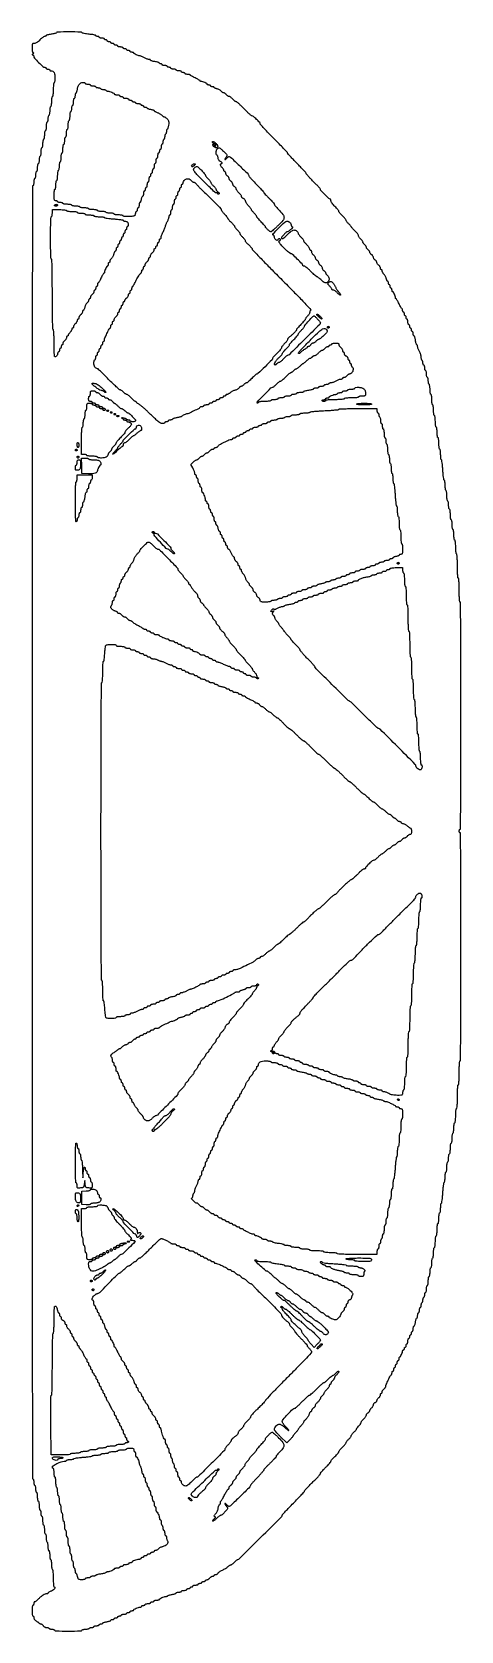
# Model space of a CAD drawing. Extents: x 70 to 555, y 314 to 2123.
import ezdxf

# ---------------------------------------------------------------- set-up
doc = ezdxf.new("R2010")
doc.units = 0

msp = doc.modelspace()

# ---------------------------------------------------------------- linework, layer by layer
for points in [[(97.543254, 2122.069987, -0.174151), (97.041838, 2121.670792, -0.016755), (95.526321, 2121.211885, -0.019739), (93.626772, 2120.785015, -0.014321), (91.484237, 2120.454764, 0.014911), (89.382153, 2120.128207, 0.023724), (87.610995, 2119.710931, 0.020233), (86.263561, 2119.265488, 0.312368), (86, 2118.884777, -0.173462), (85.879243, 2118.547171, -0.09349), (85.536345, 2118.259903, -0.073815), (85.025435, 2118.065525, -0.054098), (84.421599, 2118, 0.136971), (83.582888, 2117.765848, 0.02279), (82.177914, 2116.825, 0.023529), (80.587134, 2115.531506, 0.018915), (79, 2114, -0.022746), (77.166887, 2112.258053, -0.039353), (75.476312, 2111.010471, -0.048675), (73.939658, 2110.249495, -0.090884), (72.578401, 2110, 0.057513), (71.0993, 2109.8293, 0.217853), (70.381105, 2109.273283, 0.110658), (70.063407, 2108.091275, 0.010539), (70, 2105.083333, 0.020055), (70.082601, 2103.024772, 0.036591), (70.339349, 2101.363745, 0.044902), (70.730509, 2100.168397, 0.197338), (71.25, 2099.659464, -0.068328), (71.771084, 2099.35979, -0.274217), (71.901057, 2099.031686, -0.172412), (71.686265, 2098.63811, -0.02856), (71, 2098.091444, 0.021325), (70.369357, 2097.603821, 0.161814), (70.175849, 2097.287572, 0.393062), (70.290375, 2097.0879, 0.072317), (70.75, 2097.015313, -0.120468), (71.226794, 2096.892535, -0.09938), (71.632812, 2096.557487, -0.090579), (71.905582, 2096.060668, -0.080532), (72, 2095.478261, 0.187181), (72.803849, 2093.406243, 0.01131), (77.496426, 2088.496426, 0.01131), (82.406243, 2083.803849, 0.187181), (84.478261, 2083, -0.063882), (85.060063, 2082.925362, -0.081731), (85.552989, 2082.70625, -0.098577), (85.882787, 2082.381362, -0.150209), (86, 2082, 0.191087), (86.151477, 2081.618118, 0.088204), (86.5875, 2081.29375, 0.068025), (87.234582, 2081.073693, 0.048028), (88, 2081, -0.048028), (88.765418, 2080.926307, -0.068025), (89.4125, 2080.70625, -0.088204), (89.848523, 2080.381882, -0.191087), (90, 2080, 0.154765), (90.120948, 2079.618614, 0.09778), (90.461607, 2079.29375, 0.080164), (90.97055, 2079.074515, 0.061768), (91.571429, 2079, -0.138516), (93.468372, 2078.464204, -0.1276), (94.87579, 2077.002283, -0.0889), (95.729235, 2074.552637, -0.039498), (96, 2071.130446, -0.018566), (95.927017, 2069.165606, -0.025385), (95.70625, 2067.408882, -0.023965), (95.390077, 2066.019111, -0.188592), (95, 2065.5, 0.21256), (94.605685, 2064.92157, 0.014001), (94.29375, 2062.877725, 0.018327), (94.072633, 2060.336795, 0.012539), (94, 2057.440983, -0.011639), (93.931287, 2054.489494, -0.021763), (93.716402, 2052.110246, -0.018695), (93.409341, 2050.331844, -0.354422), (93, 2050, 0.331172), (92.609106, 2049.709201, 0.027462), (92.29375, 2048.401711, 0.028158), (92.072152, 2046.64472, 0.017292), (92, 2044.559017, -0.017115), (91.927098, 2042.429906, -0.023783), (91.70625, 2040.534775, -0.021638), (91.39092, 2039.032051, -0.194165), (91, 2038.5, 0.178843), (90.611235, 2038.002457, 0.027992), (90.29375, 2036.776311, 0.028151), (90.073128, 2035.223215, 0.021209), (90, 2033.5, -0.021209), (89.926872, 2031.776785, -0.028151), (89.70625, 2030.223689, -0.027992), (89.388765, 2028.997543, -0.178843), (89, 2028.5, 0.159713), (88.613307, 2028.04134, 0.035556), (88.29375, 2027.052725, 0.033489), (88.073414, 2025.803639, 0.026918), (88, 2024.440983, -0.027497), (87.927436, 2023.122516, -0.043243), (87.70625, 2022.010789, -0.053437), (87.385522, 2021.229636, -0.275259), (87, 2021, 0.322437), (86.610183, 2020.719449, 0.031449), (86.29375, 2019.53125, 0.03053), (86.072205, 2017.916554, 0.01883), (86, 2016, -0.01883), (85.927795, 2014.083446, -0.03053), (85.70625, 2012.46875, -0.031449), (85.389817, 2011.280551, -0.322437), (85, 2011, 0.308946), (84.611648, 2010.73472, 0.037703), (84.29375, 2009.695461, 0.03416), (84.072294, 2008.261135, 0.021227), (84, 2006.559017, -0.02093), (83.926887, 2004.813184, -0.027868), (83.70625, 2003.241025, -0.027581), (83.388891, 2001.999702, -0.179846), (83, 2001.5, 0.179846), (82.611109, 2001.000298, 0.027581), (82.29375, 1999.758975, 0.027868), (82.073113, 1998.186816, 0.02093), (82, 1996.440983, -0.021227), (81.927706, 1994.738865, -0.03416), (81.70625, 1993.304539, -0.037703), (81.388352, 1992.26528, -0.308946), (81, 1992, 0.322437), (80.610183, 1991.719449, 0.031449), (80.29375, 1990.53125, 0.03053), (80.072205, 1988.916554, 0.01883), (80, 1987, -0.01883), (79.927795, 1985.083446, -0.03053), (79.70625, 1983.46875, -0.031449), (79.389817, 1982.280551, -0.322437), (79, 1982, 0.295869), (78.612873, 1981.748945, 0.04382), (78.29375, 1980.825, 0.037669), (78.07239, 1979.532944, 0.023598), (78, 1978, -0.023598), (77.92761, 1976.467056, -0.037669), (77.70625, 1975.175, -0.04382), (77.387127, 1974.251055, -0.295869), (77, 1974, 0.31052), (76.611488, 1973.732972, 0.036969), (76.29375, 1972.678125, 0.033738), (76.072283, 1971.224757, 0.020945), (76, 1969.5, -0.020945), (75.927717, 1967.775243, -0.033738), (75.70625, 1966.321875, -0.036969), (75.388512, 1965.267028, -0.31052), (75, 1965, 0.295869), (74.612873, 1964.748945, 0.04382), (74.29375, 1963.825, 0.037669), (74.07239, 1962.532944, 0.023598), (74, 1961, -0.023598), (73.92761, 1959.467056, -0.037669), (73.70625, 1958.175, -0.04382), (73.387127, 1957.251055, -0.295869), (73, 1957, 0.295869), (72.612873, 1956.748945, 0.04382), (72.29375, 1955.825, 0.037669), (72.07239, 1954.532944, 0.023598), (72, 1953, -0.023598), (71.92761, 1951.467056, -0.037669), (71.70625, 1950.175, -0.04382), (71.387127, 1949.251055, -0.295869), (71, 1949, 0.413809), (70.501361, 1948.502049, 0.000004), (70.250342, 1765.875, 0.000254), (70.05712, 1541.195105, 0.000088), (70, 1217.5, 0.000088), (70.05712, 893.804895, 0.000254), (70.250342, 669.125, 0.000004), (70.501361, 486.497951, 0.413809), (71, 486, -0.277684), (71.385692, 485.767902, -0.052312), (71.70625, 484.971875, -0.042582), (71.927458, 483.841111, -0.027026), (72, 482.5, 0.027026), (72.072542, 481.158889, 0.042582), (72.29375, 480.028125, 0.052312), (72.614308, 479.232098, 0.277684), (73, 479, -0.295869), (73.387127, 478.748945, -0.04382), (73.70625, 477.825, -0.037669), (73.92761, 476.532944, -0.023598), (74, 475, 0.023598), (74.07239, 473.467056, 0.037669), (74.29375, 472.175, 0.04382), (74.612873, 471.251055, 0.295869), (75, 471, -0.322437), (75.389817, 470.719449, -0.031449), (75.70625, 469.53125, -0.03053), (75.927795, 467.916554, -0.01883), (76, 466, 0.01883), (76.072205, 464.083446, 0.03053), (76.29375, 462.46875, 0.031449), (76.610183, 461.280551, 0.322437), (77, 461, -0.322437), (77.389817, 460.719449, -0.031449), (77.70625, 459.53125, -0.03053), (77.927795, 457.916554, -0.01883), (78, 456, 0.01883), (78.072205, 454.083446, 0.03053), (78.29375, 452.46875, 0.031449), (78.610183, 451.280551, 0.322437), (79, 451, -0.277684), (79.385692, 450.767902, -0.052312), (79.70625, 449.971875, -0.042582), (79.927458, 448.841111, -0.027026), (80, 447.5, 0.027026), (80.072542, 446.158889, 0.042582), (80.29375, 445.028125, 0.052312), (80.614308, 444.232098, 0.277684), (81, 444, -0.322437), (81.389817, 443.719449, -0.031449), (81.70625, 442.53125, -0.03053), (81.927795, 440.916554, -0.01883), (82, 439, 0.01883), (82.072205, 437.083446, 0.03053), (82.29375, 435.46875, 0.031449), (82.610183, 434.280551, 0.322437), (83, 434, -0.322437), (83.389817, 433.719449, -0.031449), (83.70625, 432.53125, -0.03053), (83.927795, 430.916554, -0.01883), (84, 429, 0.01883), (84.072205, 427.083446, 0.03053), (84.29375, 425.46875, 0.031449), (84.610183, 424.280551, 0.322437), (85, 424, -0.308946), (85.388352, 423.73472, -0.037703), (85.70625, 422.695461, -0.03416), (85.927706, 421.261135, -0.021227), (86, 419.559017, 0.02093), (86.073113, 417.813184, 0.027868), (86.29375, 416.241025, 0.027581), (86.611109, 414.999702, 0.179846), (87, 414.5, -0.179846), (87.388891, 414.000298, -0.027581), (87.70625, 412.758975, -0.027868), (87.926887, 411.186816, -0.02093), (88, 409.440983, 0.021227), (88.072294, 407.738865, 0.03416), (88.29375, 406.304539, 0.037703), (88.611648, 405.26528, 0.308946), (89, 405, -0.322437), (89.389817, 404.719449, -0.031449), (89.70625, 403.53125, -0.03053), (89.927795, 401.916554, -0.01883), (90, 400, 0.01883), (90.072205, 398.083446, 0.03053), (90.29375, 396.46875, 0.031449), (90.610183, 395.280551, 0.322437), (91, 395, -0.331172), (91.390894, 394.709201, -0.027462), (91.70625, 393.401711, -0.028158), (91.927848, 391.64472, -0.017292), (92, 389.559017, 0.017115), (92.072902, 387.429906, 0.023783), (92.29375, 385.534775, 0.021638), (92.60908, 384.032051, 0.194165), (93, 383.5, -0.223356), (93.398282, 382.889062, -0.009784), (93.707154, 380.298201, -0.014948), (93.927807, 377.114385, -0.009825), (94, 373.440983, 0.00864), (94.066269, 369.60645, 0.017744), (94.27648, 366.610246, 0.013538), (94.576531, 364.360727, 0.368182), (95, 364, -0.301573), (95.907572, 363.397837, -0.245664), (95.80927, 362.210287, -0.093011), (94.289531, 360.578517, -0.056716), (92, 359.261128, 0.015036), (90.467398, 358.541681, 0.022279), (89.175, 357.812793, 0.018727), (88.194813, 357.148646, 0.238851), (88, 356.7641, -0.189582), (87.885246, 356.472328, -0.088695), (87.555389, 356.224454, -0.068511), (87.06567, 356.056331, -0.048511), (86.486431, 356, 0.097621), (84.697692, 355.647401, 0.04228), (82.529416, 354.535709, 0.034046), (80.048151, 352.740463, 0.019098), (77.279737, 350.25, -0.013377), (75.927532, 349.005279, -0.017884), (74.632381, 347.954688, -0.0152), (73.515787, 347.165347, -0.14729), (72.966667, 347, 0.196413), (72.597397, 346.84912, 0.086412), (72.283958, 346.4125, 0.066319), (72.071141, 345.765498, 0.046367), (72, 345, -0.048028), (71.926307, 344.234582, -0.068025), (71.70625, 343.5875, -0.088204), (71.381882, 343.151477, -0.191087), (71, 343, 0.339565), (70.604992, 342.696775, 0.024068), (70.291667, 341.25, 0.025878), (70.071434, 339.316313, 0.015416), (70, 337, 0.015416), (70.071434, 334.683687, 0.025878), (70.291667, 332.75, 0.024068), (70.604992, 331.303225, 0.339565), (71, 331, -0.173062), (71.381567, 330.863853, -0.093597), (71.70625, 330.477348, -0.073949), (71.925933, 329.901422, -0.054248), (72, 329.220759, 0.096307), (72.153238, 328.432568, 0.048663), (72.623493, 327.532135, 0.045831), (73.310534, 326.665186, 0.050817), (74.122529, 325.970759, -0.009243), (75.030763, 325.316244, -0.006966), (76.005216, 324.564848, -0.007048), (76.901631, 323.832666, -0.016123), (77.551101, 323.25, 0.044336), (78.148969, 322.771587, 0.035912), (78.86444, 322.367188, 0.037176), (79.584087, 322.089432, 0.073639), (80.188025, 322, -0.116733), (80.787452, 321.85812, -0.048693), (81.49486, 321.4125, -0.044643), (82.191577, 320.765162, -0.04369), (82.767927, 320, 0.075251), (83.427418, 319.230345, 0.053667), (84.362477, 318.583917, 0.053328), (85.421513, 318.14724, 0.071255), (86.449457, 318, -0.03776), (87.425889, 317.926154, -0.041474), (88.348964, 317.70625, -0.045525), (89.09383, 317.38449, -0.130349), (89.5, 317, 0.128561), (89.903211, 316.615613, 0.04604), (90.636189, 316.29375, 0.041947), (91.542916, 316.073871, 0.038534), (92.5, 316, -0.038534), (93.457084, 315.926129, -0.041947), (94.363811, 315.70625, -0.04604), (95.096789, 315.384387, -0.128561), (95.5, 315, 0.257148), (97.148375, 314.069655, 0.002611), (111, 313.997327, 0.002611), (124.851625, 314.069655, 0.257148), (126.5, 315, -0.158284), (126.955916, 315.38656, -0.036095), (127.929939, 315.70625, -0.033884), (129.159953, 315.926564, -0.02738), (130.5, 316, 0.02738), (131.840047, 316.073436, 0.033884), (133.070061, 316.29375, 0.036095), (134.044084, 316.61344, 0.158284), (134.5, 317, -0.130646), (134.906663, 317.384508, -0.045439), (135.653525, 317.70625, -0.041396), (136.57934, 317.926158, -0.037634), (137.559017, 318, 0.039081), (138.49372, 318.07317, 0.058208), (139.282961, 318.29375, 0.076538), (139.820624, 318.617207, 0.222681), (140, 319, -0.254951), (140.209557, 319.384262, -0.06271), (140.88125, 319.70625, -0.048861), (141.850749, 319.927234, -0.031626), (143, 320, 0.031626), (144.149251, 320.072766, 0.048861), (145.11875, 320.29375, 0.06271), (145.790443, 320.615738, 0.254951), (146, 321, -0.191087), (146.151477, 321.381882, -0.088204), (146.5875, 321.70625, -0.068025), (147.234582, 321.926307, -0.048028), (148, 322, 0.042389), (148.765688, 322.06503, 0.062018), (149.4125, 322.260397, 0.081446), (149.850958, 322.547498, 0.210144), (150, 322.886456, -0.2898), (150.242145, 323.269148, -0.027144), (151.321875, 323.710743, -0.028191), (152.775464, 324.124936, -0.018095), (154.5, 324.447729, 0.019168), (156.224451, 324.774338, 0.029702), (157.678125, 325.200069, 0.029567), (158.750236, 325.657656, 0.284384), (159, 326.061273, -0.201047), (159.150308, 326.419978, -0.08479), (159.5875, 326.724249, -0.064852), (160.234435, 326.930992, -0.044979), (161, 327, 0.048028), (161.765418, 327.073693, 0.068025), (162.4125, 327.29375, 0.088204), (162.848523, 327.618118, 0.191087), (163, 328, -0.191087), (163.151477, 328.381882, -0.088204), (163.5875, 328.70625, -0.068025), (164.234582, 328.926307, -0.048028), (165, 329, 0.048028), (165.765418, 329.073693, 0.068025), (166.4125, 329.29375, 0.088204), (166.848523, 329.618118, 0.191087), (167, 330, -0.191087), (167.151477, 330.381882, -0.088204), (167.5875, 330.70625, -0.068025), (168.234582, 330.926307, -0.048028), (169, 331, 0.048028), (169.765418, 331.073693, 0.068025), (170.4125, 331.29375, 0.088204), (170.848523, 331.618118, 0.191087), (171, 332, -0.254951), (171.209557, 332.384262, -0.06271), (171.88125, 332.70625, -0.048861), (172.850749, 332.927234, -0.031626), (174, 333, 0.031626), (175.149251, 333.072766, 0.048861), (176.11875, 333.29375, 0.06271), (176.790443, 333.615738, 0.254951), (177, 334, -0.191087), (177.151477, 334.381882, -0.088204), (177.5875, 334.70625, -0.068025), (178.234582, 334.926307, -0.048028), (179, 335, 0.048028), (179.765418, 335.073693, 0.068025), (180.4125, 335.29375, 0.088204), (180.848523, 335.618118, 0.191087), (181, 336, -0.191087), (181.151477, 336.381882, -0.088204), (181.5875, 336.70625, -0.068025), (182.234582, 336.926307, -0.048028), (183, 337, 0.035668), (183.766546, 337.054752, 0.053772), (184.414792, 337.220312, 0.069969), (184.860952, 337.462433, 0.235061), (185.007802, 337.75, -0.26586), (185.504193, 338.59701, -0.024142), (187.769535, 339.755499, -0.030534), (190.268624, 340.705875, -0.075732), (192.199365, 341, 0.053575), (192.888242, 341.074026, 0.073344), (193.471063, 341.29375, 0.093107), (193.86233, 341.618408, 0.174873), (194, 342, -0.191087), (194.151477, 342.381882, -0.088204), (194.5875, 342.70625, -0.068025), (195.234582, 342.926307, -0.048028), (196, 343, 0.048028), (196.765418, 343.073693, 0.068025), (197.4125, 343.29375, 0.088204), (197.848523, 343.618118, 0.191087), (198, 344, -0.254951), (198.209557, 344.384262, -0.06271), (198.88125, 344.70625, -0.048861), (199.850749, 344.927234, -0.031626), (201, 345, 0.031626), (202.149251, 345.072766, 0.048861), (203.11875, 345.29375, 0.06271), (203.790443, 345.615738, 0.254951), (204, 346, -0.191087), (204.151477, 346.381882, -0.088204), (204.5875, 346.70625, -0.068025), (205.234582, 346.926307, -0.048028), (206, 347, 0.048028), (206.765418, 347.073693, 0.068025), (207.4125, 347.29375, 0.088204), (207.848523, 347.618118, 0.191087), (208, 348, -0.254951), (208.209557, 348.384262, -0.06271), (208.88125, 348.70625, -0.048861), (209.850749, 348.927234, -0.031626), (211, 349, 0.023593), (212.15025, 349.054307, 0.037521), (213.121042, 349.220312, 0.043455), (213.816901, 349.459613, 0.293605), (214.007802, 349.75, -0.265512), (214.498936, 350.589288, -0.023691), (216.757557, 351.750613, -0.030124), (219.24035, 352.70595, -0.076924), (221.140348, 353, 0.046252), (221.847112, 353.065519, 0.046033), (222.530965, 353.259855, 0.05002), (223.094471, 353.545272, 0.11258), (223.428686, 353.884612, -0.161439), (223.884956, 354.266671, -0.019415), (225.140295, 354.708139, -0.021495), (226.719681, 355.122131, -0.016131), (228.487703, 355.445885, 0.019116), (230.216871, 355.773199, 0.029628), (231.674513, 356.199528, 0.029449), (232.749915, 356.657578, 0.284648), (233, 357.061273, -0.264469), (233.205442, 357.42251, -0.058401), (233.88125, 357.724249, -0.046207), (234.850628, 357.931785, -0.029649), (236, 358, 0.031626), (237.149251, 358.072766, 0.048861), (238.11875, 358.29375, 0.06271), (238.790443, 358.615738, 0.254951), (239, 359, -0.254951), (239.209557, 359.384262, -0.06271), (239.88125, 359.70625, -0.048861), (240.850749, 359.927234, -0.031626), (242, 360, 0.031626), (243.149251, 360.072766, 0.048861), (244.11875, 360.29375, 0.06271), (244.790443, 360.615738, 0.254951), (245, 361, -0.191087), (245.151477, 361.381882, -0.088204), (245.5875, 361.70625, -0.068025), (246.234582, 361.926307, -0.048028), (247, 362, 0.048028), (247.765418, 362.073693, 0.068025), (248.4125, 362.29375, 0.088204), (248.848523, 362.618118, 0.191087), (249, 363, -0.148195), (249.115568, 363.381354, -0.098894), (249.440625, 363.70625, -0.082425), (249.926543, 363.925306, -0.064853), (250.5, 364, 0.064853), (251.073457, 364.074694, 0.082425), (251.559375, 364.29375, 0.098894), (251.884432, 364.618646, 0.148195), (252, 365, -0.254951), (252.209557, 365.384262, -0.06271), (252.88125, 365.70625, -0.048861), (253.850749, 365.927234, -0.031626), (255, 366, 0.031626), (256.149251, 366.072766, 0.048861), (257.11875, 366.29375, 0.06271), (257.790443, 366.615738, 0.254951), (258, 367, -0.191087), (258.151477, 367.381882, -0.088204), (258.5875, 367.70625, -0.068025), (259.234582, 367.926307, -0.048028), (260, 368, 0.048028), (260.765418, 368.073693, 0.068025), (261.4125, 368.29375, 0.088204), (261.848523, 368.618118, 0.191087), (262, 369, -0.191087), (262.151477, 369.381882, -0.088204), (262.5875, 369.70625, -0.068025), (263.234582, 369.926307, -0.048028), (264, 370, 0.048028), (264.765418, 370.073693, 0.068025), (265.4125, 370.29375, 0.088204), (265.848523, 370.618118, 0.191087), (266, 371, -0.173062), (266.136147, 371.381567, -0.093597), (266.522652, 371.70625, -0.073949), (267.098578, 371.925933, -0.054248), (267.779241, 372, 0.091287), (268.565449, 372.144747, 0.047927), (269.459276, 372.5875, 0.045499), (270.316802, 373.234851, 0.052224), (271, 374, -0.052224), (271.683198, 374.765149, -0.045499), (272.540724, 375.4125, -0.047927), (273.434551, 375.855253, -0.091287), (274.220759, 376, 0.054248), (274.901422, 376.074067, 0.073949), (275.477348, 376.29375, 0.093597), (275.863853, 376.618433, 0.173062), (276, 377, -0.182536), (276.144157, 377.381715, -0.0909), (276.556072, 377.70625, -0.070807), (277.168668, 377.926137, -0.050854), (277.893011, 378, 0.070525), (278.658346, 378.108491, 0.06344), (279.393667, 378.426638, 0.066818), (279.989227, 378.897013, 0.100956), (280.343355, 379.452386, -0.123254), (280.823116, 380.13637, -0.02497), (281.999995, 381.057158, -0.024944), (283.513434, 382.01469, -0.021097), (285.200344, 382.87592, 0.017516), (287.008371, 383.782723, 0.014126), (288.885631, 384.878006, 0.014361), (290.562558, 385.989013, 0.035218), (291.708187, 386.923534, -0.02351), (292.637296, 387.718347, -0.026406), (293.602771, 388.390038, -0.027033), (294.475241, 388.867793, -0.112201), (295.056977, 389, 0.140843), (295.663515, 389.174311, 0.022682), (296.685739, 389.88125, 0.023531), (297.843437, 390.851337, 0.018735), (299, 392, -0.0166), (300.146878, 393.148808, -0.02153), (301.275365, 394.11875, -0.019866), (302.262339, 394.834153, -0.147935), (302.810611, 395, 0.19865), (304.369454, 395.644772, 0.000256), (328.374638, 419.626052, 0.000256), (352.355229, 443.631893, 0.198643), (353, 445.190797, -0.188158), (353.234985, 445.793125, -0.001615), (356.671875, 449.503412, -0.005358), (360.708498, 453.741051, -0.003394), (365.5, 458.598039, 0.004496), (370.290862, 463.475851, 0.006975), (374.327545, 467.778952, 0.002699), (377.700442, 471.516827, 0.184647), (377.998024, 472.29902, -0.182362), (378.280461, 473.0514, -0.005064), (380.640959, 475.689069, -0.009775), (383.548444, 478.750101, -0.006482), (386.998024, 482.153131, 0.00621), (390.447823, 485.55268, 0.009402), (393.35567, 488.602878, 0.004711), (395.725536, 491.233582, 0.182967), (396, 491.958511, -0.169189), (396.241666, 492.652257, -0.008825), (397.7625, 494.502251, -0.013145), (399.701229, 496.659947, -0.009108), (402, 499, 0.01099), (404.298428, 501.357389, 0.015397), (406.2375, 503.568402, 0.011654), (407.728618, 505.466587, 0.162036), (408, 506.28201, -0.156724), (408.243123, 507.0386, -0.019655), (409.313865, 508.414983, -0.021573), (410.759857, 509.987244, -0.016344), (412.472733, 511.58739, 0.015312), (414.187664, 513.182842, 0.020348), (415.63961, 514.740889, 0.018099), (416.724634, 516.101241, 0.155373), (416.972733, 516.828401, -0.142815), (417.201354, 517.556531, -0.018424), (418.16699, 518.895523, -0.020291), (419.466245, 520.43115, -0.015651), (421, 522, 0.014184), (422.531954, 523.557838, 0.018977), (423.825, 525.060059, 0.016407), (424.793412, 526.360886, 0.15296), (425, 527.02039, -0.138962), (425.176379, 527.642764, -0.023416), (425.88125, 528.674991, -0.024055), (426.851375, 529.840756, -0.019322), (428, 531, 0.019649), (429.148605, 532.16074, 0.024342), (430.11875, 533.330998, 0.023816), (430.822515, 534.368844, 0.137928), (431, 535, -0.137928), (431.177485, 535.631156, -0.023816), (431.88125, 536.669002, -0.024342), (432.851395, 537.83926, -0.019649), (434, 539, 0.011096), (435.149243, 540.122328, 0.015639), (436.11875, 541.176086, 0.011779), (436.865152, 542.082385, 0.1679), (437, 542.472638, -0.111497), (437.078311, 542.819454, -0.025098), (437.367187, 543.355429, -0.02482), (437.771514, 543.953909, -0.021817), (438.25, 544.536725, 0.006416), (440.184681, 546.75058, 0.027164), (441.251429, 548.150742, 0.046842), (441.818002, 549.180184, 0.102737), (442, 550.056584, -0.140823), (442.174334, 550.663293, -0.02269), (442.88125, 551.685623, -0.023536), (443.851337, 552.843408, -0.018741), (445, 554, 0.022526), (446.148438, 555.174, 0.026729), (447.11875, 556.384005, 0.027097), (447.813981, 557.472788, 0.129236), (448, 558.180451, -0.11021), (448.14072, 558.811118, -0.044503), (448.5875, 559.577131, -0.041233), (449.234779, 560.346572, -0.041141), (450, 561, 0.033869), (450.765368, 561.634566, 0.037202), (451.4125, 562.348322, 0.040203), (451.864062, 563.034929, 0.126007), (452, 563.565772, -0.117443), (452.131714, 564.118795, -0.032673), (452.5875, 564.891456, -0.031068), (453.234537, 565.724478, -0.028188), (454, 566.5, 0.043355), (454.765302, 567.323844, 0.038357), (455.4125, 568.300472, 0.040345), (455.857769, 569.276717, 0.087037), (456, 570.0876, -0.101972), (456.149823, 570.81459, -0.071553), (456.5875, 571.529513, -0.068149), (457.235558, 572.12423, -0.074911), (458, 572.5, 0.072249), (458.76448, 572.870775, 0.06739), (459.4125, 573.451167, 0.071509), (459.850305, 574.144774, 0.105456), (460, 574.846628, -0.094047), (460.144266, 575.606831, -0.047569), (460.5875, 576.479071, -0.044936), (461.234852, 577.321789, -0.0504), (462, 578, 0.052224), (462.765149, 578.683198, 0.045499), (463.4125, 579.540724, 0.047927), (463.855253, 580.434551, 0.091287), (464, 581.220759, -0.054248), (464.074067, 581.901422, -0.073949), (464.29375, 582.477348, -0.093597), (464.618433, 582.863853, -0.173062), (465, 583, 0.173062), (465.381567, 583.136147, 0.093597), (465.70625, 583.522652, 0.073949), (465.925933, 584.098578, 0.054248), (466, 584.779241, -0.091287), (466.144747, 585.565449, -0.047927), (466.5875, 586.459276, -0.045499), (467.234851, 587.316802, -0.052224), (468, 588, 0.042594), (468.765201, 588.65726, 0.041914), (469.4125, 589.438008, 0.045142), (469.858573, 590.220321, 0.107409), (470, 590.871088, -0.103892), (470.421572, 592.878077, -0.008224), (472.704929, 597.849854, -0.005957), (475.189744, 602.879144, -0.176613), (476.213236, 603.833333, 0.157494), (476.515628, 604.09492, 0.052253), (476.768888, 604.631771, 0.04593), (476.941974, 605.325269, 0.038216), (477, 606.083333, -0.050201), (477.073823, 606.816758, -0.070178), (477.29375, 607.436979, -0.090315), (477.61825, 607.854207, -0.184457), (478, 608, 0.191087), (478.381882, 608.151477, 0.088204), (478.70625, 608.5875, 0.068025), (478.926307, 609.234582, 0.048028), (479, 610, -0.048028), (479.073693, 610.765418, -0.068025), (479.29375, 611.4125, -0.088204), (479.618118, 611.848523, -0.191087), (480, 612, 0.191087), (480.381882, 612.151477, 0.088204), (480.70625, 612.5875, 0.068025), (480.926307, 613.234582, 0.048028), (481, 614, -0.048028), (481.073693, 614.765418, -0.068025), (481.29375, 615.4125, -0.088204), (481.618118, 615.848523, -0.191087), (482, 616, 0.191087), (482.381882, 616.151477, 0.088204), (482.70625, 616.5875, 0.068025), (482.926307, 617.234582, 0.048028), (483, 618, -0.048028), (483.073693, 618.765418, -0.068025), (483.29375, 619.4125, -0.088204), (483.618118, 619.848523, -0.191087), (484, 620, 0.191087), (484.381882, 620.151477, 0.088204), (484.70625, 620.5875, 0.068025), (484.926307, 621.234582, 0.048028), (485, 622, -0.035668), (485.054752, 622.766546, -0.053772), (485.220312, 623.414792, -0.069969), (485.462433, 623.860952, -0.235061), (485.75, 624.007802, 0.262796), (486.526241, 624.456765, 0.020084), (487.711774, 626.667192, 0.026575), (488.708728, 629.031837, 0.08668), (489, 630.699365, -0.07531), (489.075275, 631.196298, -0.08893), (489.29375, 631.617938, -0.100706), (489.618643, 631.899802, -0.129178), (490, 632, 0.148195), (490.381354, 632.115568, 0.098894), (490.70625, 632.440625, 0.082425), (490.925306, 632.926543, 0.064853), (491, 633.5, -0.064853), (491.074694, 634.073457, -0.082425), (491.29375, 634.559375, -0.098894), (491.618646, 634.884432, -0.148195), (492, 635, 0.191087), (492.381882, 635.151477, 0.088204), (492.70625, 635.5875, 0.068025), (492.926307, 636.234582, 0.048028), (493, 637, -0.048028), (493.073693, 637.765418, -0.068025), (493.29375, 638.4125, -0.088204), (493.618118, 638.848523, -0.191087), (494, 639, 0.254951), (494.384262, 639.209557, 0.06271), (494.70625, 639.88125, 0.048861), (494.927234, 640.850749, 0.031626), (495, 642, -0.031626), (495.072766, 643.149251, -0.048861), (495.29375, 644.11875, -0.06271), (495.615738, 644.790443, -0.254951), (496, 645, 0.191087), (496.381882, 645.151477, 0.088204), (496.70625, 645.5875, 0.068025), (496.926307, 646.234582, 0.048028), (497, 647, -0.048028), (497.073693, 647.765418, -0.068025), (497.29375, 648.4125, -0.088204), (497.618118, 648.848523, -0.191087), (498, 649, 0.191087), (498.381882, 649.151477, 0.088204), (498.70625, 649.5875, 0.068025), (498.926307, 650.234582, 0.048028), (499, 651, -0.048028), (499.073693, 651.765418, -0.068025), (499.29375, 652.4125, -0.088204), (499.618118, 652.848523, -0.191087), (500, 653, 0.254951), (500.384262, 653.209557, 0.06271), (500.70625, 653.88125, 0.048861), (500.927234, 654.850749, 0.031626), (501, 656, -0.029649), (501.068215, 657.149372, -0.046207), (501.275751, 658.11875, -0.058401), (501.57749, 658.794558, -0.264469), (501.938727, 659, 0.284384), (502.342344, 659.249764, 0.029567), (502.799931, 660.321875, 0.029702), (503.225662, 661.775549, 0.019168), (503.552271, 663.5, -0.018095), (503.875064, 665.224536, -0.028191), (504.289257, 666.678125, -0.027144), (504.730852, 667.757855, -0.2898), (505.113544, 668, 0.272868), (505.455147, 668.201422, 0.054543), (505.739603, 668.88125, 0.043896), (505.935656, 669.850529, 0.027967), (506, 671, -0.031626), (506.072766, 672.149251, -0.048861), (506.29375, 673.11875, -0.06271), (506.615738, 673.790443, -0.254951), (507, 674, 0.254951), (507.384262, 674.209557, 0.06271), (507.70625, 674.88125, 0.048861), (507.927234, 675.850749, 0.031626), (508, 677, -0.031626), (508.072766, 678.149251, -0.048861), (508.29375, 679.11875, -0.06271), (508.615738, 679.790443, -0.254951), (509, 680, 0.222681), (509.382793, 680.179376, 0.076538), (509.70625, 680.717039, 0.058208), (509.92683, 681.50628, 0.039081), (510, 682.440983, -0.037634), (510.073842, 683.42066, -0.041396), (510.29375, 684.346475, -0.045439), (510.615492, 685.093337, -0.130646), (511, 685.5, 0.128561), (511.384387, 685.903211, 0.04604), (511.70625, 686.636189, 0.041947), (511.926129, 687.542916, 0.038534), (512, 688.5, -0.038534), (512.073871, 689.457084, -0.041947), (512.29375, 690.363811, -0.04604), (512.615613, 691.096789, -0.128561), (513, 691.5, 0.130646), (513.384508, 691.906663, 0.045439), (513.70625, 692.653525, 0.041396), (513.926158, 693.57934, 0.037634), (514, 694.559017, -0.039081), (514.07317, 695.49372, -0.058208), (514.29375, 696.282961, -0.076538), (514.617207, 696.820624, -0.222681), (515, 697, 0.295869), (515.387127, 697.251055, 0.04382), (515.70625, 698.175, 0.037669), (515.92761, 699.467056, 0.023598), (516, 701, -0.023598), (516.07239, 702.532944, -0.037669), (516.29375, 703.825, -0.04382), (516.612873, 704.748945, -0.295869), (517, 705, 0.322437), (517.389817, 705.280551, 0.031449), (517.70625, 706.46875, 0.03053), (517.927795, 708.083446, 0.01883), (518, 710, -0.01883), (518.072205, 711.916554, -0.03053), (518.29375, 713.53125, -0.031449), (518.610183, 714.719449, -0.322437), (519, 715, 0.322437), (519.389817, 715.280551, 0.031449), (519.70625, 716.46875, 0.03053), (519.927795, 718.083446, 0.01883), (520, 720, -0.01883), (520.072205, 721.916554, -0.03053), (520.29375, 723.53125, -0.031449), (520.610183, 724.719449, -0.322437), (521, 725, 0.332234), (521.391033, 725.292067, 0.026982), (521.70625, 726.615625, 0.027868), (521.927854, 728.39166, 0.017105), (522, 730.5, -0.017105), (522.072146, 732.60834, -0.027868), (522.29375, 734.384375, -0.026982), (522.608967, 735.707933, -0.332234), (523, 736, 0.339565), (523.395008, 736.303225, 0.024068), (523.708333, 737.75, 0.025878), (523.928566, 739.683687, 0.015416), (524, 742, -0.015416), (524.071434, 744.316313, -0.025878), (524.291667, 746.25, -0.024068), (524.604992, 747.696775, -0.339565), (525, 748, 0.345347), (525.400526, 748.314102, 0.022017), (525.711538, 749.875, 0.024301), (525.929639, 751.963427, 0.013867), (526, 754.5, -0.013867), (526.070361, 757.036573, -0.024301), (526.288462, 759.125, -0.022017), (526.599474, 760.685898, -0.345347), (527, 761, 0.350432), (527.405433, 761.323933, 0.020168), (527.714286, 763, 0.022889), (527.930567, 765.243014, 0.01259), (528, 768, -0.01259), (528.069433, 770.756986, -0.022889), (528.285714, 773, -0.020168), (528.594567, 774.676067, -0.350432), (529, 775, 0.339565), (529.395008, 775.303225, 0.024068), (529.708333, 776.75, 0.025878), (529.928566, 778.683687, 0.015416), (530, 781, -0.015416), (530.071434, 783.316313, -0.025878), (530.291667, 785.25, -0.024068), (530.604992, 786.696775, -0.339565), (531, 787, 0.332234), (531.391033, 787.292067, 0.026982), (531.70625, 788.615625, 0.027868), (531.927854, 790.39166, 0.017105), (532, 792.5, -0.015041), (532.06344, 794.608481, -0.024634), (532.25853, 796.384375, -0.02178), (532.534501, 797.730385, -0.343927), (532.880101, 798, 0.368101), (533.253167, 798.317699, 0.005462), (533.712784, 801.378721, 0.011784), (534.140003, 805.092006, 0.007145), (534.478877, 809.50203, -0.007011), (534.81951, 813.950532, -0.010772), (535.251175, 817.788953, -0.005468), (535.716139, 820.984985, -0.218851), (536.098776, 821.561047, 0.200789), (536.452078, 822.054977, 0.018868), (536.735265, 823.552708, 0.021853), (536.934387, 825.434197, 0.015436), (537, 827.559017, -0.017292), (537.072152, 829.64472, -0.028158), (537.29375, 831.401711, -0.027462), (537.609106, 832.709201, -0.331172), (538, 833, 0.331172), (538.390894, 833.290799, 0.027462), (538.70625, 834.598289, 0.028158), (538.927848, 836.35528, 0.017292), (539, 838.440983, -0.017115), (539.072902, 840.570094, -0.023783), (539.29375, 842.465225, -0.021638), (539.60908, 843.967949, -0.194165), (540, 844.5, 0.179846), (540.388891, 844.999702, 0.027581), (540.70625, 846.241025, 0.027868), (540.926887, 847.813184, 0.02093), (541, 849.559017, -0.021227), (541.072294, 851.261135, -0.03416), (541.29375, 852.695461, -0.037703), (541.611648, 853.73472, -0.308946), (542, 854, 0.339565), (542.395008, 854.303225, 0.024068), (542.708333, 855.75, 0.025878), (542.928566, 857.683687, 0.015416), (543, 860, -0.015416), (543.071434, 862.316313, -0.025878), (543.291667, 864.25, -0.024068), (543.604992, 865.696775, -0.339565), (544, 866, 0.331172), (544.390894, 866.290799, 0.027462), (544.70625, 867.598289, 0.028158), (544.927848, 869.35528, 0.017292), (545, 871.440983, -0.017115), (545.072902, 873.570094, -0.023783), (545.29375, 875.465225, -0.021638), (545.60908, 876.967949, -0.194165), (546, 877.5, 0.194165), (546.39092, 878.032051, 0.021638), (546.70625, 879.534775, 0.023783), (546.927098, 881.429906, 0.017115), (547, 883.559017, -0.017292), (547.072152, 885.64472, -0.028158), (547.29375, 887.401711, -0.027462), (547.609106, 888.709201, -0.331172), (548, 889, 0.358912), (548.413821, 889.340974, 0.01702), (548.71875, 891.25, 0.020476), (548.932089, 893.801826, 0.010616), (549, 897, -0.010616), (549.067911, 900.198174, -0.020476), (549.28125, 902.75, -0.01702), (549.586179, 904.659026, -0.358912), (550, 905, 0.383731), (550.441643, 905.397471, 0.007812), (550.731481, 908.625, 0.012845), (550.936498, 912.870782, 0.00564), (551, 918.5, -0.00564), (551.063502, 924.129218, -0.012845), (551.268519, 928.375, -0.007812), (551.558357, 931.602529, -0.383731), (552, 932, 0.383731), (552.441643, 932.397471, 0.007812), (552.731481, 935.625, 0.012845), (552.936498, 939.870782, 0.00564), (553, 945.5, -0.00564), (553.063502, 951.129218, -0.012845), (553.268519, 955.375, -0.007812), (553.558357, 958.602529, -0.383731), (554, 959, 0.411809), (554.492454, 959.488424, 0.000116), (554.748062, 991.5, 0.00143), (554.942319, 1031.211907, 0.000508), (555, 1088, 0.000508), (554.942319, 1144.788093, 0.00143), (554.748062, 1184.5, 0.000116), (554.492454, 1216.511576, 0.411809), (554, 1217, -0.191087), (553.618118, 1217.151477, -0.088204), (553.29375, 1217.5875, -0.068025), (553.073693, 1218.234582, -0.048028), (553, 1219, -0.048028), (553.073693, 1219.765418, -0.068025), (553.29375, 1220.4125, -0.088204), (553.618118, 1220.848523, -0.191087), (554, 1221, 0.411799), (554.492426, 1221.488379, 0.000117), (554.748054, 1253.375, 0.001436), (554.942316, 1292.933403, 0.00051), (555, 1349.5, 0.00051), (554.942316, 1406.066597, 0.001436), (554.748054, 1445.625, 0.000117), (554.492426, 1477.511621, 0.411799), (554, 1478, -0.383731), (553.558357, 1478.397471, -0.007812), (553.268519, 1481.625, -0.012845), (553.063502, 1485.870782, -0.00564), (553, 1491.5, 0.00564), (552.936498, 1497.129218, 0.012845), (552.731481, 1501.375, 0.007812), (552.441643, 1504.602529, 0.383731), (552, 1505, -0.383574), (551.558559, 1505.397071, -0.007867), (551.2686, 1508.610246, -0.012897), (551.06353, 1512.837873, -0.005669), (551, 1518.440983, 0.00625), (550.932081, 1523.873883, 0.011502), (550.719905, 1528.29032, 0.006547), (550.422135, 1531.82249, 0.23415), (550, 1532.5, -0.21256), (549.605685, 1533.07843, -0.014001), (549.29375, 1535.122275, -0.018327), (549.072633, 1537.663205, -0.012539), (549, 1540.559017, 0.011639), (548.931287, 1543.510506, 0.021763), (548.716402, 1545.889754, 0.018695), (548.409341, 1547.668156, 0.354422), (548, 1548, -0.339565), (547.604992, 1548.303225, -0.024068), (547.291667, 1549.75, -0.025878), (547.071434, 1551.683687, -0.015416), (547, 1554, 0.015416), (546.928566, 1556.316313, 0.025878), (546.708333, 1558.25, 0.024068), (546.395008, 1559.696775, 0.339565), (546, 1560, -0.332234), (545.608967, 1560.292067, -0.026982), (545.29375, 1561.615625, -0.027868), (545.072146, 1563.39166, -0.017105), (545, 1565.5, 0.017105), (544.927854, 1567.60834, 0.027868), (544.70625, 1569.384375, 0.026982), (544.391033, 1570.707933, 0.332234), (544, 1571, -0.339565), (543.604992, 1571.303225, -0.024068), (543.291667, 1572.75, -0.025878), (543.071434, 1574.683687, -0.015416), (543, 1577, 0.015416), (542.928566, 1579.316313, 0.025878), (542.708333, 1581.25, 0.024068), (542.395008, 1582.696775, 0.339565), (542, 1583, -0.308946), (541.611648, 1583.26528, -0.037703), (541.29375, 1584.304539, -0.03416), (541.072294, 1585.738865, -0.021227), (541, 1587.440983, 0.02093), (540.926887, 1589.186816, 0.027868), (540.70625, 1590.758975, 0.027581), (540.388891, 1592.000298, 0.179846), (540, 1592.5, -0.193442), (539.609194, 1593.030344, -0.02194), (539.29375, 1594.517439, -0.023992), (539.072912, 1596.393511, -0.017301), (539, 1598.5, 0.017301), (538.927088, 1600.606489, 0.023992), (538.70625, 1602.482561, 0.02194), (538.390806, 1603.969656, 0.193442), (538, 1604.5, -0.194165), (537.60908, 1605.032051, -0.021638), (537.29375, 1606.534775, -0.023783), (537.072902, 1608.429906, -0.017115), (537, 1610.559017, 0.015574), (536.935014, 1612.644839, 0.025475), (536.735228, 1614.401711, 0.023104), (536.45219, 1615.727246, 0.340914), (536.098649, 1616, -0.367291), (535.716857, 1616.324192, -0.005719), (535.250996, 1619.378125, -0.012066), (534.819108, 1623.090771, -0.007319), (534.47875, 1627.5, 0.007146), (534.139924, 1631.909245, 0.011786), (533.712746, 1635.621875, 0.005464), (533.253165, 1638.682309, 0.368095), (532.880101, 1639, -0.350995), (532.533514, 1639.277487, -0.018729), (532.25853, 1640.7625, -0.022635), (532.063409, 1642.699754, -0.013781), (532, 1645, 0.015416), (531.928566, 1647.316313, 0.025878), (531.708333, 1649.25, 0.024068), (531.395008, 1650.696775, 0.339565), (531, 1651, -0.345347), (530.599474, 1651.314102, -0.022017), (530.288462, 1652.875, -0.024301), (530.070361, 1654.963427, -0.013867), (530, 1657.5, 0.013867), (529.929639, 1660.036573, 0.024301), (529.711538, 1662.125, 0.022017), (529.400526, 1663.685898, 0.345347), (529, 1664, -0.339565), (528.604992, 1664.303225, -0.024068), (528.291667, 1665.75, -0.025878), (528.071434, 1667.683687, -0.015416), (528, 1670, 0.015416), (527.928566, 1672.316313, 0.025878), (527.708333, 1674.25, 0.024068), (527.395008, 1675.696775, 0.339565), (527, 1676, -0.345347), (526.599474, 1676.314102, -0.022017), (526.288462, 1677.875, -0.024301), (526.070361, 1679.963427, -0.013867), (526, 1682.5, 0.013867), (525.929639, 1685.036573, 0.024301), (525.711538, 1687.125, 0.022017), (525.400526, 1688.685898, 0.345347), (525, 1689, -0.339565), (524.604992, 1689.303225, -0.024068), (524.291667, 1690.75, -0.025878), (524.071434, 1692.683687, -0.015416), (524, 1695, 0.015416), (523.928566, 1697.316313, 0.025878), (523.708333, 1699.25, 0.024068), (523.395008, 1700.696775, 0.339565), (523, 1701, -0.339565), (522.604992, 1701.303225, -0.024068), (522.291667, 1702.75, -0.025878), (522.071434, 1704.683687, -0.015416), (522, 1707, 0.015416), (521.928566, 1709.316313, 0.025878), (521.708333, 1711.25, 0.024068), (521.395008, 1712.696775, 0.339565), (521, 1713, -0.331172), (520.609106, 1713.290799, -0.027462), (520.29375, 1714.598289, -0.028158), (520.072152, 1716.35528, -0.017292), (520, 1718.440983, 0.017115), (519.927098, 1720.570094, 0.023783), (519.70625, 1722.465225, 0.021638), (519.39092, 1723.967949, 0.194165), (519, 1724.5, -0.159713), (518.613307, 1724.95866, -0.035556), (518.29375, 1725.947275, -0.033489), (518.073414, 1727.196361, -0.026918), (518, 1728.559017, 0.027497), (517.927436, 1729.877484, 0.043243), (517.70625, 1730.989211, 0.053437), (517.385522, 1731.770364, 0.275259), (517, 1732, -0.295869), (516.612873, 1732.251055, -0.04382), (516.29375, 1733.175, -0.037669), (516.07239, 1734.467056, -0.023598), (516, 1736, 0.023598), (515.92761, 1737.532944, 0.037669), (515.70625, 1738.825, 0.04382), (515.387127, 1739.748945, 0.295869), (515, 1740, -0.254951), (514.615738, 1740.209557, -0.06271), (514.29375, 1740.88125, -0.048861), (514.072766, 1741.850749, -0.031626), (514, 1743, 0.031626), (513.927234, 1744.149251, 0.048861), (513.70625, 1745.11875, 0.06271), (513.384262, 1745.790443, 0.254951), (513, 1746, -0.222681), (512.617207, 1746.179376, -0.076538), (512.29375, 1746.717039, -0.058208), (512.07317, 1747.50628, -0.039081), (512, 1748.440983, 0.037634), (511.926158, 1749.42066, 0.041396), (511.70625, 1750.346475, 0.045439), (511.384508, 1751.093337, 0.130646), (511, 1751.5, -0.145663), (510.614489, 1751.932576, -0.040643), (510.29375, 1752.791465, -0.03735), (510.073625, 1753.869117, -0.031717), (510, 1755.028601, 0.051263), (509.859345, 1756.396885, 0.023721), (509.4125, 1758.130183, 0.023203), (508.765768, 1759.923384, 0.029814), (508, 1761.5, -0.020986), (507.234469, 1763.007834, -0.020208), (506.5875, 1764.593403, -0.020615), (506.132463, 1766.034859, -0.066235), (506, 1767.030416, 0.042298), (505.936096, 1767.784464, 0.061916), (505.744094, 1768.421435, 0.081321), (505.461952, 1768.853273, 0.210474), (505.128831, 1769, -0.304395), (504.753818, 1769.251618, -0.022778), (504.318731, 1770.46875, -0.025401), (503.911586, 1772.083633, -0.016076), (503.594388, 1774, 0.017827), (503.270316, 1775.916224, 0.027942), (502.842319, 1777.53125, 0.026767), (502.378437, 1778.732778, 0.295374), (501.965557, 1779, -0.232033), (501.595596, 1779.181456, -0.072685), (501.283632, 1779.734375, -0.055436), (501.070525, 1780.542568, -0.036781), (501, 1781.5, 0.038131), (500.926884, 1782.457356, 0.057076), (500.70625, 1783.265625, 0.074992), (500.382936, 1783.817169, 0.226478), (500, 1784, -0.191087), (499.618118, 1784.151477, -0.088204), (499.29375, 1784.5875, -0.068025), (499.073693, 1785.234582, -0.048028), (499, 1786, 0.048028), (498.926307, 1786.765418, 0.068025), (498.70625, 1787.4125, 0.088204), (498.381882, 1787.848523, 0.191087), (498, 1788, -0.191087), (497.618118, 1788.151477, -0.088204), (497.29375, 1788.5875, -0.068025), (497.073693, 1789.234582, -0.048028), (497, 1790, 0.048028), (496.926307, 1790.765418, 0.068025), (496.70625, 1791.4125, 0.088204), (496.381882, 1791.848523, 0.191087), (496, 1792, -0.254951), (495.615738, 1792.209557, -0.06271), (495.29375, 1792.88125, -0.048861), (495.072766, 1793.850749, -0.031626), (495, 1795, 0.031626), (494.927234, 1796.149251, 0.048861), (494.70625, 1797.11875, 0.06271), (494.384262, 1797.790443, 0.254951), (494, 1798, -0.191087), (493.618118, 1798.151477, -0.088204), (493.29375, 1798.5875, -0.068025), (493.073693, 1799.234582, -0.048028), (493, 1800, 0.048028), (492.926307, 1800.765418, 0.068025), (492.70625, 1801.4125, 0.088204), (492.381882, 1801.848523, 0.191087), (492, 1802, -0.191087), (491.618118, 1802.151477, -0.088204), (491.29375, 1802.5875, -0.068025), (491.073693, 1803.234582, -0.048028), (491, 1804, 0.048028), (490.926307, 1804.765418, 0.068025), (490.70625, 1805.4125, 0.088204), (490.381882, 1805.848523, 0.191087), (490, 1806, -0.191087), (489.618118, 1806.151477, -0.088204), (489.29375, 1806.5875, -0.068025), (489.073693, 1807.234582, -0.048028), (489, 1808, 0.035676), (488.945257, 1808.766246, 0.053938), (488.779688, 1809.413545, 0.070374), (488.53754, 1809.858162, 0.235946), (488.25, 1810.003557, -0.252497), (487.855014, 1810.219031, -0.010688), (486.985937, 1811.619605, -0.016166), (486.012383, 1813.394667, -0.010555), (485, 1815.5, 0.010555), (483.987617, 1817.605333, 0.016166), (483.014063, 1819.380395, 0.010688), (482.144986, 1820.780969, 0.252497), (481.75, 1820.996443, -0.168803), (481.463845, 1821.097408, -0.094092), (481.220312, 1821.381017, -0.074974), (481.055621, 1821.802852, -0.055695), (481, 1822.300635, 0.08668), (480.708728, 1823.968163, 0.026575), (479.711774, 1826.332808, 0.020084), (478.526241, 1828.543235, 0.262796), (477.75, 1828.992198, -0.235061), (477.462433, 1829.139048, -0.069969), (477.220312, 1829.585208, -0.053772), (477.054752, 1830.233454, -0.035668), (477, 1831, 0.048028), (476.926307, 1831.765418, 0.068025), (476.70625, 1832.4125, 0.088204), (476.381882, 1832.848523, 0.191087), (476, 1833, -0.191087), (475.618118, 1833.151477, -0.088204), (475.29375, 1833.5875, -0.068025), (475.073693, 1834.234582, -0.048028), (475, 1835, 0.048028), (474.926307, 1835.765418, 0.068025), (474.70625, 1836.4125, 0.088204), (474.381882, 1836.848523, 0.191087), (474, 1837, -0.191087), (473.618118, 1837.151477, -0.088204), (473.29375, 1837.5875, -0.068025), (473.073693, 1838.234582, -0.048028), (473, 1839, 0.044077), (472.932378, 1839.765608, 0.06388), (472.72959, 1840.4125, 0.083673), (472.431289, 1840.850101, 0.204147), (472.079455, 1841, -0.239408), (471.678316, 1841.20375, -0.041233), (471.219697, 1841.954411, -0.037074), (470.785712, 1843.004514, -0.025401), (470.445297, 1844.249059, 0.038102), (470.035158, 1845.611666, 0.029706), (469.393217, 1847.019064, 0.030498), (468.632612, 1848.264384, 0.061846), (467.865842, 1849.116354, -0.044399), (467.151902, 1849.856162, -0.039478), (466.548091, 1850.738841, -0.041604), (466.132956, 1851.625525, -0.088912), (466, 1852.367295, 0.059344), (465.925629, 1852.991699, 0.078271), (465.70625, 1853.520393, 0.096675), (465.381426, 1853.874498, 0.160289), (465, 1854, -0.173062), (464.618433, 1854.136147, -0.093597), (464.29375, 1854.522652, -0.073949), (464.074067, 1855.098578, -0.054248), (464, 1855.779241, 0.091287), (463.855253, 1856.565449, 0.047927), (463.4125, 1857.459276, 0.045499), (462.765149, 1858.316802, 0.052224), (462, 1859, -0.046192), (461.234835, 1859.666838, -0.043436), (460.5875, 1860.475876, -0.046457), (460.142914, 1861.299139, -0.100918), (460, 1862, 0.100918), (459.857086, 1862.700861, 0.046457), (459.4125, 1863.524124, 0.043436), (458.765165, 1864.333162, 0.046192), (458, 1865, -0.046192), (457.234835, 1865.666838, -0.043436), (456.5875, 1866.475876, -0.046457), (456.142914, 1867.299139, -0.100918), (456, 1868, 0.100918), (455.857086, 1868.700861, 0.046457), (455.4125, 1869.524124, 0.043436), (454.765165, 1870.333162, 0.046192), (454, 1871, -0.033869), (453.234632, 1871.634566, -0.037202), (452.5875, 1872.348322, -0.040203), (452.135938, 1873.034929, -0.126007), (452, 1873.565772, 0.117443), (451.868286, 1874.118795, 0.032673), (451.4125, 1874.891456, 0.031068), (450.765463, 1875.724478, 0.028188), (450, 1876.5, -0.029765), (449.234575, 1877.280387, -0.032062), (448.5875, 1878.127865, -0.033884), (448.133409, 1878.920471, -0.113615), (448, 1879.5, 0.113615), (447.866591, 1880.079529, 0.033884), (447.4125, 1880.872135, 0.032062), (446.765425, 1881.719613, 0.029765), (446, 1882.5, -0.029159), (445.234561, 1883.278512, -0.031687), (444.5875, 1884.120419, -0.033432), (444.13278, 1884.905317, -0.115066), (444, 1885.474652, 0.131865), (443.842207, 1886.062563, 0.029593), (443.265625, 1886.935736, 0.028725), (442.456989, 1887.89538, 0.024369), (441.5, 1888.813051, -0.032773), (440.543291, 1889.761803, -0.034294), (439.734375, 1890.81384, -0.036517), (439.169867, 1891.813808, -0.11068), (439, 1892.571787, 0.136726), (438.765486, 1893.41336, 0.022885), (437.825, 1894.820143, 0.023597), (436.5315, 1896.412381, 0.018992), (435, 1898, -0.008205), (433.467353, 1899.521713, -0.012043), (432.175, 1900.913184, -0.007471), (431.149328, 1902.107794, -0.175395), (431, 1902.52039, 0.167465), (430.864336, 1902.91408, 0.011954), (430.11875, 1903.821866, 0.015772), (429.149233, 1904.877169, 0.01121), (428, 1906, -0.019322), (426.851375, 1907.159244, -0.024055), (425.88125, 1908.325009, -0.023416), (425.176379, 1909.357236, -0.138962), (425, 1909.97961, 0.15296), (424.793412, 1910.639114, 0.016407), (423.825, 1911.939941, 0.018977), (422.531954, 1913.442162, 0.014184), (421, 1915, -0.013323), (419.467955, 1916.552573, -0.018063), (418.175, 1918.03877, -0.015144), (417.200172, 1919.322243, -0.156069), (417, 1919.947915, 0.158138), (416.791154, 1920.591731, 0.012287), (415.678125, 1922.049996, 0.015823), (414.223745, 1923.74842, 0.011403), (412.5, 1925.552632, -0.020157), (410.777213, 1927.420219, -0.024339), (409.321875, 1929.310526, -0.024066), (408.27101, 1930.989212, -0.1285), (408, 1932.026316, 0.045329), (407.931369, 1932.781791, 0.065226), (407.72583, 1933.42023, 0.08521), (407.423275, 1933.85152, 0.199861), (407.066655, 1934, -0.191101), (405.592479, 1934.584789, -0.006518), (401.032306, 1938.991927, -0.006475), (396.585925, 1943.518365, -0.193234), (396, 1944.977856, 0.178035), (395.744174, 1945.673554, 0.005167), (393.65, 1948.085038, 0.009809), (391.065685, 1950.886846, 0.006529), (388, 1954, -0.005718), (384.934092, 1957.103291, -0.008702), (382.35, 1959.874351, -0.004118), (380.231145, 1962.266646, -0.181097), (380, 1962.883896, 0.184052), (379.758314, 1963.518225, 0.002481), (376.915625, 1966.675458, 0.006662), (373.524509, 1970.306041, 0.004283), (369.5, 1974.429978, -0.004215), (365.475465, 1978.55282, -0.006563), (362.084375, 1982.179966, -0.00241), (359.238464, 1985.33565, -0.184297), (359, 1985.960631, 0.189891), (358.748161, 1986.599837, 0.001186), (354.446875, 1991.189289, 0.004581), (349.44176, 1996.407756, 0.002878), (343.5, 2002.42062, -0.003363), (337.55852, 2008.444873, -0.005311), (332.553125, 2013.699269, -0.001588), (328.289097, 2018.300909, -0.188217), (328, 2019.041692, 0.192395), (327.387375, 2020.574859, 0.012144), (323.889739, 2024.078244, 0.012538), (320.231245, 2027.397759, 0.179848), (318.611097, 2028, -0.179773), (317.857495, 2028.280005, -0.006485), (315.518503, 2030.35, -0.011184), (312.798161, 2032.934509, -0.007528), (309.804318, 2036, 0.007435), (306.81157, 2039.065515, 0.011061), (304.094625, 2041.65, 0.006353), (301.75813, 2043.722491, 0.180132), (301.012831, 2044, -0.137283), (300.376165, 2044.178165, -0.024065), (299.334767, 2044.88125, -0.024521), (298.161681, 2045.851408, -0.019854), (297, 2047, 0.022526), (295.826, 2048.148438, 0.026729), (294.615995, 2049.11875, 0.027097), (293.527212, 2049.813981, 0.129236), (292.819549, 2050, -0.11021), (292.188882, 2050.14072, -0.044503), (291.422869, 2050.5875, -0.041233), (290.653428, 2051.234779, -0.041141), (290, 2052, 0.046192), (289.333162, 2052.765165, 0.043436), (288.524124, 2053.4125, 0.046457), (287.700861, 2053.857086, 0.100918), (287, 2054, -0.10075), (286.299357, 2054.142627, -0.046487), (285.476831, 2054.586176, -0.043474), (284.668844, 2055.232053, -0.04629), (284.003249, 2055.995492, 0.073372), (283.216738, 2056.804977, 0.03703), (282.02324, 2057.585699, 0.035778), (280.644713, 2058.224159, 0.044219), (279.28249, 2058.606783, -0.024594), (278.025018, 2058.907352, -0.036508), (276.964231, 2059.302749, -0.04048), (276.203835, 2059.728768, -0.249809), (276, 2060.111291, 0.209741), (275.850897, 2060.4511, 0.081598), (275.4125, 2060.738942, 0.062142), (274.765682, 2060.934799, 0.0425), (274, 2061, -0.048028), (273.234582, 2061.073693, -0.068025), (272.5875, 2061.29375, -0.088204), (272.151477, 2061.618118, -0.191087), (272, 2062, 0.191087), (271.848523, 2062.381882, 0.088204), (271.4125, 2062.70625, 0.068025), (270.765418, 2062.926307, 0.048028), (270, 2063, -0.035668), (269.233454, 2063.054752, -0.053772), (268.585208, 2063.220313, -0.069969), (268.139048, 2063.462433, -0.235061), (267.992198, 2063.75, 0.262796), (267.543235, 2064.526241, 0.020084), (265.332808, 2065.711774, 0.026575), (262.968163, 2066.708728, 0.08668), (261.300635, 2067, -0.055695), (260.802852, 2067.055621, -0.074974), (260.381017, 2067.220313, -0.094092), (260.097408, 2067.463845, -0.168803), (259.996443, 2067.75, 0.252497), (259.780969, 2068.144986, 0.010688), (258.380395, 2069.014062, 0.016166), (256.605333, 2069.987617, 0.010555), (254.5, 2071, -0.010555), (252.394667, 2072.012383, -0.016166), (250.619605, 2072.985938, -0.010688), (249.219031, 2073.855014, -0.252497), (249.003557, 2074.25, 0.294837), (248.814078, 2074.540365, 0.043653), (248.119795, 2074.779687, 0.037601), (247.149955, 2074.945701, 0.023596), (246, 2075, -0.031626), (244.850749, 2075.072766, -0.048861), (243.88125, 2075.29375, -0.06271), (243.209557, 2075.615738, -0.254951), (243, 2076, 0.191087), (242.848523, 2076.381882, 0.088204), (242.4125, 2076.70625, 0.068025), (241.765418, 2076.926307, 0.048028), (241, 2077, -0.048028), (240.234582, 2077.073693, -0.068025), (239.5875, 2077.29375, -0.088204), (239.151477, 2077.618118, -0.191087), (239, 2078, 0.254951), (238.790443, 2078.384262, 0.06271), (238.11875, 2078.70625, 0.048861), (237.149251, 2078.927234, 0.031626), (236, 2079, -0.031626), (234.850749, 2079.072766, -0.048861), (233.88125, 2079.29375, -0.06271), (233.209557, 2079.615738, -0.254951), (233, 2080, 0.254951), (232.790443, 2080.384262, 0.06271), (232.11875, 2080.70625, 0.048861), (231.149251, 2080.927234, 0.031626), (230, 2081, -0.031626), (228.850749, 2081.072766, -0.048861), (227.88125, 2081.29375, -0.06271), (227.209557, 2081.615738, -0.254951), (227, 2082, 0.191087), (226.848523, 2082.381882, 0.088204), (226.4125, 2082.70625, 0.068025), (225.765418, 2082.926307, 0.048028), (225, 2083, -0.048028), (224.234582, 2083.073693, -0.068025), (223.5875, 2083.29375, -0.088204), (223.151477, 2083.618118, -0.191087), (223, 2084, 0.254951), (222.790443, 2084.384262, 0.06271), (222.11875, 2084.70625, 0.048861), (221.149251, 2084.927234, 0.031626), (220, 2085, -0.031626), (218.850749, 2085.072766, -0.048861), (217.88125, 2085.29375, -0.06271), (217.209557, 2085.615738, -0.254951), (217, 2086, 0.148195), (216.884432, 2086.381354, 0.098894), (216.559375, 2086.70625, 0.082425), (216.073457, 2086.925306, 0.064853), (215.5, 2087, -0.056137), (214.926232, 2087.064623, -0.075607), (214.440625, 2087.255906, -0.094866), (214.11501, 2087.538814, -0.168132), (214, 2087.871169, 0.304395), (213.748382, 2088.246182, 0.022778), (212.53125, 2088.681269, 0.025401), (210.916367, 2089.088414, 0.016076), (209, 2089.405612, -0.017827), (207.083776, 2089.729684, -0.027942), (205.46875, 2090.157681, -0.026767), (204.267222, 2090.621563, -0.295374), (204, 2091.034443, 0.194182), (203.851161, 2091.403238, 0.087173), (203.421435, 2091.716368, 0.067032), (202.78424, 2091.928901, 0.047054), (202.030416, 2092, -0.066235), (201.034859, 2092.132463, -0.020615), (199.593403, 2092.5875, -0.020208), (198.007834, 2093.234469, -0.020986), (196.5, 2094, 0.013874), (195.043578, 2094.765668, 0.015941), (193.612035, 2095.4125, 0.015162), (192.372418, 2095.882189, 0.083156), (191.668948, 2096, -0.087412), (190.017681, 2096.290904, -0.026297), (187.660899, 2097.291067, -0.01982), (185.453646, 2098.478496, -0.262599), (185.007802, 2099.25, 0.235061), (184.860952, 2099.537567, 0.069969), (184.414792, 2099.779687, 0.053772), (183.766546, 2099.945248, 0.035668), (183, 2100, -0.048028), (182.234582, 2100.073693, -0.068025), (181.5875, 2100.29375, -0.088204), (181.151477, 2100.618118, -0.191087), (181, 2101, 0.191087), (180.848523, 2101.381882, 0.088204), (180.4125, 2101.70625, 0.068025), (179.765418, 2101.926307, 0.048028), (179, 2102, -0.048028), (178.234582, 2102.073693, -0.068025), (177.5875, 2102.29375, -0.088204), (177.151477, 2102.618118, -0.191087), (177, 2103, 0.191087), (176.848523, 2103.381882, 0.088204), (176.4125, 2103.70625, 0.068025), (175.765418, 2103.926307, 0.048028), (175, 2104, -0.048028), (174.234582, 2104.073693, -0.068025), (173.5875, 2104.29375, -0.088204), (173.151477, 2104.618118, -0.191087), (173, 2105, 0.254951), (172.790443, 2105.384262, 0.06271), (172.11875, 2105.70625, 0.048861), (171.149251, 2105.927234, 0.031626), (170, 2106, -0.031626), (168.850749, 2106.072766, -0.048861), (167.88125, 2106.29375, -0.06271), (167.209557, 2106.615738, -0.254951), (167, 2107, 0.191087), (166.848523, 2107.381882, 0.088204), (166.4125, 2107.70625, 0.068025), (165.765418, 2107.926307, 0.048028), (165, 2108, -0.048028), (164.234582, 2108.073693, -0.068025), (163.5875, 2108.29375, -0.088204), (163.151477, 2108.618118, -0.191087), (163, 2109, 0.191087), (162.848523, 2109.381882, 0.088204), (162.4125, 2109.70625, 0.068025), (161.765418, 2109.926307, 0.048028), (161, 2110, -0.048028), (160.234582, 2110.073693, -0.068025), (159.5875, 2110.29375, -0.088204), (159.151477, 2110.618118, -0.191087), (159, 2111, 0.191087), (158.848523, 2111.381882, 0.088204), (158.4125, 2111.70625, 0.068025), (157.765418, 2111.926307, 0.048028), (157, 2112, -0.048028), (156.234582, 2112.073693, -0.068025), (155.5875, 2112.29375, -0.088204), (155.151477, 2112.618118, -0.191087), (155, 2113, 0.148195), (154.884432, 2113.381354, 0.098894), (154.559375, 2113.70625, 0.082425), (154.073457, 2113.925306, 0.064853), (153.5, 2114, -0.064853), (152.926543, 2114.074694, -0.082425), (152.440625, 2114.29375, -0.098894), (152.115568, 2114.618646, -0.148195), (152, 2115, 0.254951), (151.790443, 2115.384262, 0.06271), (151.11875, 2115.70625, 0.048861), (150.149251, 2115.927234, 0.031626), (149, 2116, -0.031626), (147.850749, 2116.072766, -0.048861), (146.88125, 2116.29375, -0.06271), (146.209557, 2116.615738, -0.254951), (146, 2117, 0.191087), (145.848523, 2117.381882, 0.088204), (145.4125, 2117.70625, 0.068025), (144.765418, 2117.926307, 0.048028), (144, 2118, -0.042194), (143.234303, 2118.064731, -0.061799), (142.5875, 2118.259238, -0.081177), (142.148935, 2118.545043, -0.210854), (142, 2118.882512, 0.34095), (141.708752, 2119.259974, 0.012007), (139.798835, 2119.712053, 0.017795), (137.379343, 2120.13441, 0.010951), (134.506673, 2120.467207, -0.010635), (131.594573, 2120.802712, -0.015526), (129.048339, 2121.231994, -0.01093), (126.985121, 2121.693226, -0.196323), (126.447656, 2122.084695, 0.257471), (124.95773, 2122.924421, 0.002435), (111.995631, 2122.980953, 0.002437), (99.034025, 2122.911195, 0.257198)], [(130, 2065, 0.254951), (130.209557, 2064.615738, 0.06271), (130.88125, 2064.29375, 0.048861), (131.850749, 2064.072766, 0.031626), (133, 2064, -0.031626), (134.149251, 2063.927234, -0.048861), (135.11875, 2063.70625, -0.06271), (135.790443, 2063.384262, -0.254951), (136, 2063, 0.254951), (136.209557, 2062.615738, 0.06271), (136.88125, 2062.29375, 0.048861), (137.850749, 2062.072766, 0.031626), (139, 2062, -0.031626), (140.149251, 2061.927234, -0.048861), (141.11875, 2061.70625, -0.06271), (141.790443, 2061.384262, -0.254951), (142, 2061, 0.222681), (142.179376, 2060.617207, 0.076538), (142.717039, 2060.29375, 0.058208), (143.50628, 2060.07317, 0.039081), (144.440983, 2060, -0.037634), (145.42066, 2059.926158, -0.041396), (146.346475, 2059.70625, -0.045439), (147.093337, 2059.384508, -0.130646), (147.5, 2059, 0.128561), (147.903211, 2058.615613, 0.04604), (148.636189, 2058.29375, 0.041947), (149.542916, 2058.073871, 0.038534), (150.5, 2058, -0.038534), (151.457084, 2057.926129, -0.041947), (152.363811, 2057.70625, -0.04604), (153.096789, 2057.384387, -0.128561), (153.5, 2057, 0.102676), (153.86294, 2056.616767, 0.051823), (154.448087, 2056.29375, 0.048368), (155.147613, 2056.074149, 0.051928), (155.859652, 2056, -0.076924), (157.75965, 2055.70595, -0.030124), (160.242443, 2054.750613, -0.023691), (162.501064, 2053.589288, -0.265512), (162.992198, 2052.75, 0.293605), (163.183099, 2052.459613, 0.043455), (163.878958, 2052.220313, 0.037521), (164.84975, 2052.054307, 0.023593), (166, 2052, -0.031626), (167.149251, 2051.927234, -0.048861), (168.11875, 2051.70625, -0.06271), (168.790443, 2051.384262, -0.254951), (169, 2051, 0.191087), (169.151477, 2050.618118, 0.088204), (169.5875, 2050.29375, 0.068025), (170.234582, 2050.073693, 0.048028), (171, 2050, -0.048028), (171.765418, 2049.926307, -0.068025), (172.4125, 2049.70625, -0.088204), (172.848523, 2049.381882, -0.191087), (173, 2049, 0.254951), (173.209557, 2048.615738, 0.06271), (173.88125, 2048.29375, 0.048861), (174.850749, 2048.072766, 0.031626), (176, 2048, -0.031626), (177.149251, 2047.927234, -0.048861), (178.11875, 2047.70625, -0.06271), (178.790443, 2047.384262, -0.254951), (179, 2047, 0.191087), (179.151477, 2046.618118, 0.088204), (179.5875, 2046.29375, 0.068025), (180.234582, 2046.073693, 0.048028), (181, 2046, -0.048028), (181.765418, 2045.926307, -0.068025), (182.4125, 2045.70625, -0.088204), (182.848523, 2045.381882, -0.191087), (183, 2045, 0.191087), (183.151477, 2044.618118, 0.088204), (183.5875, 2044.29375, 0.068025), (184.234582, 2044.073693, 0.048028), (185, 2044, -0.048028), (185.765418, 2043.926307, -0.068025), (186.4125, 2043.70625, -0.088204), (186.848523, 2043.381882, -0.191087), (187, 2043, 0.254951), (187.209557, 2042.615738, 0.06271), (187.88125, 2042.29375, 0.048861), (188.850749, 2042.072766, 0.031626), (190, 2042, -0.031626), (191.149251, 2041.927234, -0.048861), (192.11875, 2041.70625, -0.06271), (192.790443, 2041.384262, -0.254951), (193, 2041, 0.148195), (193.115568, 2040.618646, 0.098894), (193.440625, 2040.29375, 0.082425), (193.926543, 2040.074694, 0.064853), (194.5, 2040, -0.064853), (195.073457, 2039.925306, -0.082425), (195.559375, 2039.70625, -0.098894), (195.884432, 2039.381354, -0.148195), (196, 2039, 0.191087), (196.151477, 2038.618118, 0.088204), (196.5875, 2038.29375, 0.068025), (197.234582, 2038.073693, 0.048028), (198, 2038, -0.043658), (198.765628, 2037.933021, -0.063423), (199.4125, 2037.73207, -0.083138), (199.850302, 2037.436542, -0.20561), (200, 2037.087898, 0.271692), (200.231149, 2036.693911, 0.032949), (201.175, 2036.245211, 0.031813), (202.467322, 2035.825121, 0.020833), (204, 2035.5, -0.01655), (205.532985, 2035.188507, -0.025854), (206.825, 2034.809617, -0.02347), (207.79567, 2034.417539, -0.29297), (208, 2034.098748, 0.240353), (208.181254, 2033.743474, 0.022019), (209.034468, 2033.180502, 0.024636), (210.172354, 2032.573628, 0.016698), (211.521592, 2031.991528, -0.024694), (212.989635, 2031.330139, -0.020253), (214.488527, 2030.485473, -0.020718), (215.804521, 2029.594587, -0.049717), (216.67658, 2028.804882, 0.032314), (217.387996, 2028.114177, 0.033542), (218.174058, 2027.530184, 0.035607), (218.919009, 2027.122517, 0.107799), (219.480674, 2027, -0.122968), (220.072232, 2026.852281, -0.029077), (220.9478, 2026.31841, -0.028205), (221.910728, 2025.567856, -0.024537), (222.831186, 2024.679695, -0.045586), (223.944283, 2023.254571, -0.089145), (224.495803, 2021.928533, -0.069176), (224.625176, 2020.277505, -0.019073), (224.369576, 2017.679695, -0.01702), (224.061238, 2015.886175, -0.026747), (223.662748, 2014.37466, -0.02487), (223.235707, 2013.243503, -0.298435), (222.864076, 2013, 0.245701), (222.532462, 2012.826575, 0.066814), (222.253822, 2012.282961, 0.05148), (222.062966, 2011.494015, 0.033634), (222, 2010.559017, -0.037634), (221.926158, 2009.57934, -0.041396), (221.70625, 2008.653525, -0.045439), (221.384508, 2007.906663, -0.130646), (221, 2007.5, 0.128561), (220.615613, 2007.096789, 0.04604), (220.29375, 2006.363811, 0.041947), (220.073871, 2005.457084, 0.038534), (220, 2004.5, -0.038534), (219.926129, 2003.542916, -0.041947), (219.70625, 2002.636189, -0.04604), (219.384387, 2001.903211, -0.128561), (219, 2001.5, 0.130646), (218.615492, 2001.093337, 0.045439), (218.29375, 2000.346475, 0.041396), (218.073842, 1999.42066, 0.037634), (218, 1998.440983, -0.039081), (217.92683, 1997.50628, -0.058208), (217.70625, 1996.717039, -0.076538), (217.382793, 1996.179376, -0.222681), (217, 1996, 0.254951), (216.615738, 1995.790443, 0.06271), (216.29375, 1995.11875, 0.048861), (216.072766, 1994.149251, 0.031626), (216, 1993, -0.031626), (215.927234, 1991.850749, -0.048861), (215.70625, 1990.88125, -0.06271), (215.384262, 1990.209557, -0.254951), (215, 1990, 0.191087), (214.618118, 1989.848523, 0.088204), (214.29375, 1989.4125, 0.068025), (214.073693, 1988.765418, 0.048028), (214, 1988, -0.048028), (213.926307, 1987.234582, -0.068025), (213.70625, 1986.5875, -0.088204), (213.381882, 1986.151477, -0.191087), (213, 1986, 0.254951), (212.615738, 1985.790443, 0.06271), (212.29375, 1985.11875, 0.048861), (212.072766, 1984.149251, 0.031626), (212, 1983, -0.031626), (211.927234, 1981.850749, -0.048861), (211.70625, 1980.88125, -0.06271), (211.384262, 1980.209557, -0.254951), (211, 1980, 0.254951), (210.615738, 1979.790443, 0.06271), (210.29375, 1979.11875, 0.048861), (210.072766, 1978.149251, 0.031626), (210, 1977, -0.031626), (209.927234, 1975.850749, -0.048861), (209.70625, 1974.88125, -0.06271), (209.384262, 1974.209557, -0.254951), (209, 1974, 0.254951), (208.615738, 1973.790443, 0.06271), (208.29375, 1973.11875, 0.048861), (208.072766, 1972.149251, 0.031626), (208, 1971, -0.031626), (207.927234, 1969.850749, -0.048861), (207.70625, 1968.88125, -0.06271), (207.384262, 1968.209557, -0.254951), (207, 1968, 0.226478), (206.617064, 1967.817169, 0.074992), (206.29375, 1967.265625, 0.057076), (206.073116, 1966.457356, 0.038131), (206, 1965.5, -0.038131), (205.926884, 1964.542644, -0.057076), (205.70625, 1963.734375, -0.074992), (205.382936, 1963.182831, -0.226478), (205, 1963, 0.191087), (204.618118, 1962.848523, 0.088204), (204.29375, 1962.4125, 0.068025), (204.073693, 1961.765418, 0.048028), (204, 1961, -0.048028), (203.926307, 1960.234582, -0.068025), (203.70625, 1959.5875, -0.088204), (203.381882, 1959.151477, -0.191087), (203, 1959, 0.254951), (202.615738, 1958.790443, 0.06271), (202.29375, 1958.11875, 0.048861), (202.072766, 1957.149251, 0.031626), (202, 1956, -0.031626), (201.927234, 1954.850749, -0.048861), (201.70625, 1953.88125, -0.06271), (201.384262, 1953.209557, -0.254951), (201, 1953, 0.254951), (200.615738, 1952.790443, 0.06271), (200.29375, 1952.11875, 0.048861), (200.072766, 1951.149251, 0.031626), (200, 1950, -0.031626), (199.927234, 1948.850749, -0.048861), (199.70625, 1947.88125, -0.06271), (199.384262, 1947.209557, -0.254951), (199, 1947, 0.191087), (198.618118, 1946.848523, 0.088204), (198.29375, 1946.4125, 0.068025), (198.073693, 1945.765418, 0.048028), (198, 1945, -0.048028), (197.926307, 1944.234582, -0.068025), (197.70625, 1943.5875, -0.088204), (197.381882, 1943.151477, -0.191087), (197, 1943, 0.254951), (196.615738, 1942.790443, 0.06271), (196.29375, 1942.11875, 0.048861), (196.072766, 1941.149251, 0.031626), (196, 1940, -0.030163), (195.930601, 1938.850659, -0.046904), (195.719561, 1937.88125, -0.059547), (195.412547, 1937.206573, -0.261955), (195.045313, 1937, 0.248969), (194.634646, 1936.782001, 0.040853), (194.178188, 1935.971875, 0.036741), (193.755031, 1934.840783, 0.02478), (193.434022, 1933.5, -0.023055), (193.117868, 1932.159097, -0.034546), (192.709237, 1931.028125, -0.037322), (192.273273, 1930.211538, -0.256887), (191.888709, 1930, 0.2725), (191.54626, 1929.798394, 0.054713), (191.261058, 1929.11875, 0.043997), (191.064511, 1928.149466, 0.028039), (191, 1927, -0.031626), (190.927234, 1925.850749, -0.048861), (190.70625, 1924.88125, -0.06271), (190.384262, 1924.209557, -0.254951), (190, 1924, 0.191087), (189.618118, 1923.848523, 0.088204), (189.29375, 1923.4125, 0.068025), (189.073693, 1922.765418, 0.048028), (189, 1922, -0.044723), (188.931385, 1921.234423, -0.064578), (188.725762, 1920.5875, -0.084478), (188.423181, 1920.150195, -0.201918), (188.066422, 1920, 0.233512), (187.685494, 1919.811837, 0.056702), (187.314134, 1919.192188, 0.046395), (187.005759, 1918.303222, 0.031666), (186.816422, 1917.25, -0.067661), (186.405903, 1915.6401, -0.197264), (185.619372, 1914.835946, -0.084189), (184.037708, 1914.450617, -0.006802), (179.75, 1914.20431, -0.011511), (176.90923, 1914.145337, -0.027105), (174.793075, 1914.264945, -0.031583), (173.342162, 1914.519687, -0.346398), (173, 1914.95431, 0.315052), (172.710848, 1915.367657, 0.035965), (171.554617, 1915.697716, 0.032565), (169.946791, 1915.926032, 0.018991), (168, 1916, -0.01883), (166.083446, 1916.072205, -0.03053), (164.46875, 1916.29375, -0.031449), (163.280551, 1916.610183, -0.322437), (163, 1917, 0.308946), (162.73472, 1917.388352, 0.037703), (161.695461, 1917.70625, 0.03416), (160.261135, 1917.927706, 0.021227), (158.559017, 1918, -0.02093), (156.813184, 1918.073113, -0.027868), (155.241025, 1918.29375, -0.027581), (153.999702, 1918.611109, -0.179846), (153.5, 1919, 0.179846), (153.000298, 1919.388891, 0.027581), (151.758975, 1919.70625, 0.027868), (150.186816, 1919.926887, 0.02093), (148.440983, 1920, -0.021227), (146.738865, 1920.072294, -0.03416), (145.304539, 1920.29375, -0.037703), (144.26528, 1920.611648, -0.308946), (144, 1921, 0.322437), (143.719449, 1921.389817, 0.031449), (142.53125, 1921.70625, 0.03053), (140.916554, 1921.927795, 0.01883), (139, 1922, -0.01883), (137.083446, 1922.072205, -0.03053), (135.46875, 1922.29375, -0.031449), (134.280551, 1922.610183, -0.322437), (134, 1923, 0.322437), (133.719449, 1923.389817, 0.031449), (132.53125, 1923.70625, 0.03053), (130.916554, 1923.927795, 0.01883), (129, 1924, -0.01883), (127.083446, 1924.072205, -0.03053), (125.46875, 1924.29375, -0.031449), (124.280551, 1924.610183, -0.322437), (124, 1925, 0.31052), (123.732972, 1925.388512, 0.036969), (122.678125, 1925.70625, 0.033738), (121.224757, 1925.927717, 0.020945), (119.5, 1926, -0.020945), (117.775243, 1926.072283, -0.033738), (116.321875, 1926.29375, -0.036969), (115.267028, 1926.611488, -0.31052), (115, 1927, 0.322437), (114.719449, 1927.389817, 0.031449), (113.53125, 1927.70625, 0.03053), (111.916554, 1927.927795, 0.01883), (110, 1928, -0.01883), (108.083446, 1928.072205, -0.03053), (106.46875, 1928.29375, -0.031449), (105.280551, 1928.610183, -0.322437), (105, 1929, 0.254951), (104.790443, 1929.384262, 0.06271), (104.11875, 1929.70625, 0.048861), (103.149251, 1929.927234, 0.031626), (102, 1930, -0.031626), (100.850749, 1930.072766, -0.048861), (99.88125, 1930.29375, -0.06271), (99.209557, 1930.615738, -0.254951), (99, 1931, 0.191087), (98.848523, 1931.381882, 0.088204), (98.4125, 1931.70625, 0.068025), (97.765418, 1931.926307, 0.048028), (97, 1932, -0.134481), (95.93396, 1932.292005, -0.186514), (95.326923, 1933.0625, -0.067313), (95.056399, 1934.696451, -0.007414), (95, 1938.5, -0.013867), (95.070361, 1941.036573, -0.024301), (95.288462, 1943.125, -0.022017), (95.599474, 1944.685898, -0.345347), (96, 1945, 0.322437), (96.389817, 1945.280551, 0.031449), (96.70625, 1946.46875, 0.03053), (96.927795, 1948.083446, 0.01883), (97, 1950, -0.01883), (97.072205, 1951.916554, -0.03053), (97.29375, 1953.53125, -0.031449), (97.610183, 1954.719449, -0.322437), (98, 1955, 0.331172), (98.390894, 1955.290799, 0.027462), (98.70625, 1956.598289, 0.028158), (98.927848, 1958.35528, 0.017292), (99, 1960.440983, -0.017115), (99.072902, 1962.570094, -0.023783), (99.29375, 1964.465225, -0.021638), (99.60908, 1965.967949, -0.194165), (100, 1966.5, 0.179846), (100.388891, 1966.999702, 0.027581), (100.70625, 1968.241025, 0.027868), (100.926887, 1969.813184, 0.02093), (101, 1971.559017, -0.021227), (101.072294, 1973.261135, -0.03416), (101.29375, 1974.695461, -0.037703), (101.611648, 1975.73472, -0.308946), (102, 1976, 0.322437), (102.389817, 1976.280551, 0.031449), (102.70625, 1977.46875, 0.03053), (102.927795, 1979.083446, 0.01883), (103, 1981, -0.01883), (103.072205, 1982.916554, -0.03053), (103.29375, 1984.53125, -0.031449), (103.610183, 1985.719449, -0.322437), (104, 1986, 0.322437), (104.389817, 1986.280551, 0.031449), (104.70625, 1987.46875, 0.03053), (104.927795, 1989.083446, 0.01883), (105, 1991, -0.01883), (105.072205, 1992.916554, -0.03053), (105.29375, 1994.53125, -0.031449), (105.610183, 1995.719449, -0.322437), (106, 1996, 0.295869), (106.387127, 1996.251055, 0.04382), (106.70625, 1997.175, 0.037669), (106.92761, 1998.467056, 0.023598), (107, 2000, -0.023598), (107.07239, 2001.532944, -0.037669), (107.29375, 2002.825, -0.04382), (107.612873, 2003.748945, -0.295869), (108, 2004, 0.31052), (108.388512, 2004.267028, 0.036969), (108.70625, 2005.321875, 0.033738), (108.927717, 2006.775243, 0.020945), (109, 2008.5, -0.020945), (109.072283, 2010.224757, -0.033738), (109.29375, 2011.678125, -0.036969), (109.611488, 2012.732972, -0.31052), (110, 2013, 0.322437), (110.389817, 2013.280551, 0.031449), (110.70625, 2014.46875, 0.03053), (110.927795, 2016.083446, 0.01883), (111, 2018, -0.01883), (111.072205, 2019.916554, -0.03053), (111.29375, 2021.53125, -0.031449), (111.610183, 2022.719449, -0.322437), (112, 2023, 0.322437), (112.389817, 2023.280551, 0.031449), (112.70625, 2024.46875, 0.03053), (112.927795, 2026.083446, 0.01883), (113, 2028, -0.01883), (113.072205, 2029.916554, -0.03053), (113.29375, 2031.53125, -0.031449), (113.610183, 2032.719449, -0.322437), (114, 2033, 0.277684), (114.385692, 2033.232098, 0.052312), (114.70625, 2034.028125, 0.042582), (114.927458, 2035.158889, 0.027026), (115, 2036.5, -0.027026), (115.072542, 2037.841111, -0.042582), (115.29375, 2038.971875, -0.052312), (115.614308, 2039.767902, -0.277684), (116, 2040, 0.295869), (116.387127, 2040.251055, 0.04382), (116.70625, 2041.175, 0.037669), (116.92761, 2042.467056, 0.023598), (117, 2044, -0.023598), (117.07239, 2045.532944, -0.037669), (117.29375, 2046.825, -0.04382), (117.612873, 2047.748945, -0.295869), (118, 2048, 0.254951), (118.384262, 2048.209557, 0.06271), (118.70625, 2048.88125, 0.048861), (118.927234, 2049.850749, 0.031626), (119, 2051, -0.027385), (119.063005, 2052.149504, -0.043085), (119.255072, 2053.11875, -0.053169), (119.533535, 2053.800092, -0.275837), (119.868331, 2054, 0.285653), (120.237552, 2054.22968, 0.030948), (120.642248, 2055.1978, 0.030534), (121.011088, 2056.515024, 0.019662), (121.283585, 2058.077616, -0.031147), (121.620852, 2059.779778, -0.026565), (122.180896, 2061.522133, -0.027433), (122.863487, 2063.054887, -0.065529), (123.570242, 2064.077616, -0.102556), (125.228891, 2065.289084, -0.071108), (127.464498, 2065.942754, -0.094056), (129.320722, 2065.859023, -0.347605)], [(279.944671, 1993.75, -0.089076), (279.846375, 1993.081887, -0.097847), (279.52214, 1992.514062, -0.103426), (279.023695, 1992.134535, -0.111623), (278.428571, 1992, -0.126438), (276.916987, 1992.388453, -0.067011), (275.351676, 1993.546382, -0.079988), (274.359365, 1994.877958, -0.337758), (274.517857, 1995.797619, -0.136675), (274.840957, 1995.964604, -0.159513), (275.182887, 1995.926488, -0.127131), (275.493125, 1995.675467, -0.07378), (275.720238, 1995.25, 0.115774), (276.257698, 1994.417995, 0.158405), (277.054345, 1994.030683, 0.233633), (277.715047, 1994.250148, 0.200384), (278, 1994.932612, 0.170109), (277.858844, 1995.335507, 0.058089), (277.4125, 1995.777735, 0.0497), (276.765398, 1996.188321, 0.039709), (276, 1996.5, -0.063922), (275.235361, 1996.85532, -0.064422), (274.5875, 1997.391482, -0.070655), (274.148995, 1998.019265, -0.117699), (274, 1998.643446, -0.538746), (274.810806, 1999.177531, -0.070832), (276.945427, 1997.876763, -0.045636), (279.22975, 1995.617347, -0.168587)], [(285.5, 1989.03728, -0.005763), (289.109272, 1985.401134, -0.070472), (290.259977, 1983.821093, -0.211106), (290.344522, 1982.659205, -0.110935), (289.554883, 1981.412026, 0.031369), (288.959838, 1980.737236, 0.031788), (288.456747, 1979.996175, 0.033512), (288.105502, 1979.297548, 0.100046), (288, 1978.775562, 0.372814), (288.175519, 1978.572883, 0.16762), (288.548518, 1978.644142, 0.060562), (289.148868, 1979.092903, 0.023372), (289.867295, 1979.84699, -0.027092), (290.664167, 1980.671061, -0.030748), (291.514047, 1981.367553, -0.032233), (292.298482, 1981.860021, -0.124682), (292.851099, 1982, -0.192387), (294.55027, 1981.321074, -0.001802), (304.458879, 1971.830289, -0.001741), (314.318549, 1962.251492, -0.201764), (315, 1960.631502, 0.141188), (315.163233, 1960.064957, 0.018208), (315.880603, 1959.010638, 0.020082), (316.849824, 1957.797341, 0.015515), (317.997797, 1956.553193, -0.002196), (323.970986, 1950.415928, -0.005234), (328.340801, 1945.790508, -0.001989), (331.741803, 1942.084776, -0.186769), (332, 1941.417668, 0.185275), (332.154604, 1941.01476, 0.003219), (333.7625, 1939.251084, 0.007673), (335.700403, 1937.21627, 0.004978), (338, 1934.92086, -0.00834), (340.29892, 1932.595052, -0.012189), (342.2375, 1930.465664, -0.007691), (343.772265, 1928.638962, -0.172528), (344, 1927.998615, 0.154636), (344.195588, 1927.381323, 0.011783), (345.248438, 1925.959081, 0.015322), (346.622017, 1924.299738, 0.011048), (348.25, 1922.531739, -0.018828), (353.761062, 1916.356622, -0.177456), (354.925761, 1913.061217, -0.178675), (353.681032, 1909.805222, -0.01914), (348.034394, 1903.828854, -0.007226), (345.28699, 1901.212167, -0.010699), (342.79773, 1899.005976, -0.006156), (340.66156, 1897.237614, -0.171441), (339.98894, 1897, -0.171486), (338.8359, 1897.407442, -0.016716), (336.564393, 1899.370816, -0.015956), (334.42155, 1901.482626, -0.192522), (334, 1902.536855, 0.178607), (333.852501, 1902.936598, 0.004277), (332.53125, 1904.456707, 0.008844), (330.916159, 1906.219268, 0.005829), (329, 1908.190978, -0.009563), (327.084457, 1910.191729, -0.013657), (325.46875, 1912.044308, -0.009532), (324.209158, 1913.631474, -0.1644), (324, 1914.250405, 0.145066), (323.83339, 1914.812574, 0.019864), (323.11875, 1915.82218, 0.02146), (322.148787, 1916.977024, 0.016639), (321, 1918.150435, -0.017539), (319.851275, 1919.328013, -0.022311), (318.88125, 1920.495441, -0.021062), (318.170334, 1921.520066, -0.142058), (318, 1922.107488, 0.139978), (317.834769, 1922.686127, 0.022911), (317.168123, 1923.656159, 0.023688), (316.252373, 1924.753823, 0.018924), (315.168079, 1925.84879, -0.033207), (314.034709, 1927.060622, -0.026158), (312.971104, 1928.509441, -0.026826), (312.12294, 1929.965972, -0.057275), (311.665755, 1931.18335, 0.057889), (311.261124, 1932.256796, 0.050346), (310.605466, 1933.264714, 0.053015), (309.811696, 1934.061871, 0.09384), (308.997676, 1934.500738, -0.064934), (308.233948, 1934.857508, -0.064833), (307.586817, 1935.398376, -0.070825), (307.148936, 1936.033359, -0.116091), (307, 1936.666178, 0.122471), (306.808202, 1937.437469, 0.029517), (306.11875, 1938.570942, 0.028551), (305.148317, 1939.814697, 0.024948), (304, 1941, -0.022526), (302.851562, 1942.174, -0.026729), (301.88125, 1943.384005, -0.027097), (301.186019, 1944.472788, -0.129236), (301, 1945.180451, 0.11021), (300.85928, 1945.811118, 0.044503), (300.4125, 1946.577131, 0.041233), (299.765221, 1947.346572, 0.041141), (299, 1948, -0.046192), (298.234835, 1948.666838, -0.043436), (297.5875, 1949.475876, -0.046457), (297.142914, 1950.299139, -0.100918), (297, 1951, 0.100918), (296.857086, 1951.700861, 0.046457), (296.4125, 1952.524124, 0.043436), (295.765165, 1953.333162, 0.046192), (295, 1954, -0.046192), (294.234835, 1954.666838, -0.043436), (293.5875, 1955.475876, -0.046457), (293.142914, 1956.299139, -0.100918), (293, 1957, 0.100918), (292.857086, 1957.700861, 0.046457), (292.4125, 1958.524124, 0.043436), (291.765165, 1959.333162, 0.046192), (291, 1960, -0.052224), (290.234851, 1960.683198, -0.045499), (289.5875, 1961.540724, -0.047927), (289.144747, 1962.434551, -0.091287), (289, 1963.220759, 0.054248), (288.925933, 1963.901422, 0.073949), (288.70625, 1964.477348, 0.093597), (288.381567, 1964.863853, 0.173062), (288, 1965, -0.133491), (287.618656, 1965.103659, -0.100499), (287.29375, 1965.395097, -0.087472), (287.075135, 1965.831048, -0.072708), (287, 1966.345012, 0.105367), (286.863329, 1966.98636, 0.036283), (286.4125, 1967.826608, 0.034148), (285.765355, 1968.70814, 0.033439), (285, 1969.5, -0.059209), (283.728768, 1970.958351, -0.095288), (283.075629, 1972.466574, -0.179525), (283.222413, 1973.534455, -0.276471), (284, 1974, 0.180109), (284.793685, 1974.295484, 0.322512), (284.947532, 1974.940781, 0.154078), (284.2789, 1975.741625, 0.078561), (283.06612, 1976.272458, -0.110408), (282.186982, 1976.725357, -0.077627), (281.450493, 1977.564698, -0.061052), (280.86931, 1978.788631, -0.033995), (280.454829, 1980.38909, 0.022343), (280.130725, 1981.772535, 0.033621), (279.715349, 1982.939295, 0.035829), (279.274265, 1983.784763, 0.260224), (278.888709, 1984, -0.363775), (278.153358, 1984.616602, -0.057742), (278.03186, 1986.643697, -0.052983), (278.405262, 1988.9377, -0.11416), (279.25, 1990.504169, -0.079737), (280.574332, 1991.596655, -0.192619), (281.807444, 1991.78308, -0.115932), (283.261869, 1991.060015, -0.02135)], [(253.521341, 1972.023581, -0.037479), (252.769442, 1971.308494, -0.051139), (251.989362, 1970.793835, -0.062218), (251.295496, 1970.535245, -0.199078), (250.817795, 1970.612609, -0.328628), (250.491874, 1971.423422, -0.11685), (251.110099, 1972.595252, -0.085334), (252.392349, 1973.637332, -0.128749), (253.777432, 1974, -0.058688), (254.50603, 1973.914185, -0.383604), (254.698, 1973.635816, -0.141257), (254.479033, 1973.131346, -0.011349)], [(250, 1955, 0.046192), (250.666838, 1954.234835, 0.043436), (251.475876, 1953.5875, 0.046457), (252.299139, 1953.142914, 0.100918), (253, 1953, -0.107499), (253.702708, 1952.847153, -0.047129), (254.532713, 1952.369119, -0.043702), (255.351212, 1951.673982, -0.044757), (256.029241, 1950.852322, 0.023176), (256.800751, 1949.830688, 0.009193), (257.949214, 1948.498669, 0.009075), (259.243619, 1947.103828, 0.011254), (260.5, 1945.855778, -0.002957), (269.869439, 1936.852369, -0.005435), (277.373702, 1929.395013, -0.00176), (283.564426, 1923.063331, -0.195075), (284, 1921.989388, 0.119754), (284.137541, 1921.42336, 0.024086), (284.660937, 1920.519549, 0.024171), (285.388657, 1919.503225, 0.020524), (286.25, 1918.502694, -0.005187), (288.472982, 1916.075199, -0.016146), (289.899506, 1914.377393, -0.019549), (290.793968, 1913.143904, -0.148148), (291, 1912.463806, 0.178014), (291.14053, 1912.081599, 0.006495), (292.175, 1910.896562, 0.011161), (293.467265, 1909.517657, 0.007523), (295, 1908, -0.014184), (296.531954, 1906.442162, -0.018977), (297.825, 1904.939941, -0.016407), (298.793412, 1903.639114, -0.15296), (299, 1902.97961, 0.138962), (299.176379, 1902.357236, 0.023416), (299.88125, 1901.325009, 0.024055), (300.851375, 1900.159244, 0.019322), (302, 1899, -0.019649), (303.148605, 1897.83926, -0.024342), (304.11875, 1896.669002, -0.023816), (304.822515, 1895.631156, -0.137928), (305, 1895, 0.137928), (305.177485, 1894.368844, 0.023816), (305.88125, 1893.330998, 0.024342), (306.851395, 1892.16074, 0.019649), (308, 1891, -0.021701), (309.150123, 1889.828151, -0.025828), (310.1254, 1888.624584, -0.02598), (310.829406, 1887.543948, -0.12786), (311.022637, 1886.84879, 0.149413), (311.255906, 1886.129037, 0.021454), (312.206975, 1884.885586, 0.02278), (313.49796, 1883.475684, 0.017679), (315.022637, 1882.059589, -0.017057), (316.545751, 1880.648472, -0.022337), (317.83165, 1879.253606, -0.020692), (318.780004, 1878.028455, -0.155575), (319, 1877.338525, 0.193808), (319.352163, 1876.464114, 0.000473), (328.914062, 1866.537455, 0.002883), (339.810882, 1855.375873, 0.001779), (352.75, 1842.367289, -0.002323), (365.603297, 1829.416839, -0.003947), (376.21875, 1818.449444, -0.0007), (385.385606, 1808.800828, -0.547548), (385.25, 1808.255019, 0.118274), (384.771911, 1807.954739, 0.068961), (384.367188, 1807.407535, 0.062766), (384.09324, 1806.709026, 0.062177), (384, 1805.962121, -0.095468), (383.828173, 1805.070411, -0.034714), (383.265625, 1803.906203, -0.032892), (382.456705, 1802.685635, -0.033602), (381.5, 1801.590909, 0.018388), (380.542806, 1800.560597, 0.022832), (379.734375, 1799.53217, 0.021979), (379.145597, 1798.626785, 0.133953), (379, 1798.093074, -0.166116), (378.794972, 1797.492979, -0.009116), (377.53125, 1795.919602, -0.013333), (375.915592, 1794.083353, -0.009288), (374, 1792.095238, 0.008378), (372.084264, 1790.114204, 0.012204), (370.46875, 1788.299817, 0.007774), (369.191598, 1786.744564, 0.169593), (369, 1786.195933, -0.181193), (368.577722, 1785.068917, -0.012077), (366.206721, 1782.478192, -0.018452), (363.543776, 1779.90324, -0.03323), (361.15522, 1778.029241, 0.037971), (360.330549, 1777.369515, 0.040339), (359.633096, 1776.604948, 0.043876), (359.149594, 1775.8526, 0.121467), (359, 1775.245907, -0.137442), (358.801, 1774.53564, -0.020614), (357.971875, 1773.290777, -0.021856), (356.840156, 1771.869592, -0.017302), (355.5, 1770.433333, 0.016549), (354.159783, 1769.001338, 0.021156), (353.028125, 1767.59302, 0.019632), (352.195363, 1766.363517, 0.139923), (352, 1765.679075, -0.158473), (351.764003, 1764.953177, -0.012914), (350.53125, 1763.34659, -0.016341), (348.915231, 1761.477817, -0.011826), (347, 1759.5, 0.009181), (345.084373, 1757.542598, 0.013229), (343.46875, 1755.736521, 0.008938), (342.202633, 1754.188201, 0.168464), (342, 1753.603856, -0.199705), (341.403988, 1752.171136, -0.002046), (333.465323, 1744.345047, -0.00209), (325.472065, 1736.594484, -0.193825), (323.996119, 1736, 0.175377), (323.447174, 1735.801346, 0.008761), (321.975369, 1734.53125, 0.013221), (320.261668, 1732.915699, 0.009102), (318.403231, 1731, -0.011976), (316.523714, 1729.084723, -0.016653), (314.74526, 1727.46875, -0.013122), (313.213313, 1726.234925, -0.164403), (312.518146, 1726, 0.112595), (311.931336, 1725.86616, 0.034196), (311.133195, 1725.4125, 0.032324), (310.28173, 1724.765415, 0.030199), (309.5, 1724, -0.032102), (308.712338, 1723.234622, -0.033425), (307.843264, 1722.5875, -0.035474), (307.020538, 1722.135583, -0.108265), (306.401716, 1722, 0.110792), (305.814824, 1721.868338, 0.045518), (305.107991, 1721.451967, 0.042108), (304.401906, 1720.848153, 0.042059), (303.806659, 1720.134355, -0.07992), (303.058678, 1719.363769, -0.034859), (301.855932, 1718.590992, -0.033364), (300.436297, 1717.931825, -0.037967), (299.000896, 1717.500197, 0.035693), (297.542579, 1717.068889, 0.029133), (296.05436, 1716.409344, 0.030052), (294.751822, 1715.636506, 0.065282), (293.883646, 1714.865842, -0.044399), (293.143838, 1714.151902, -0.039478), (292.261159, 1713.548091, -0.041604), (291.374475, 1713.132956, -0.088912), (290.632705, 1713, 0.059344), (290.008301, 1712.925629, 0.078271), (289.479607, 1712.70625, 0.096675), (289.125502, 1712.381426, 0.160289), (289, 1712, -0.148195), (288.884432, 1711.618646, -0.098894), (288.559375, 1711.29375, -0.082425), (288.073457, 1711.074694, -0.064853), (287.5, 1711, 0.064853), (286.926543, 1710.925306, 0.082425), (286.440625, 1710.70625, 0.098894), (286.115568, 1710.381354, 0.148195), (286, 1710, -0.191087), (285.848523, 1709.618118, -0.088204), (285.4125, 1709.29375, -0.068025), (284.765418, 1709.073693, -0.048028), (284, 1709, 0.048028), (283.234582, 1708.926307, 0.068025), (282.5875, 1708.70625, 0.088204), (282.151477, 1708.381882, 0.191087), (282, 1708, -0.191087), (281.848523, 1707.618118, -0.088204), (281.4125, 1707.29375, -0.068025), (280.765418, 1707.073693, -0.048028), (280, 1707, 0.048028), (279.234582, 1706.926307, 0.068025), (278.5875, 1706.70625, 0.088204), (278.151477, 1706.381882, 0.191087), (278, 1706, -0.191087), (277.848523, 1705.618118, -0.088204), (277.4125, 1705.29375, -0.068025), (276.765418, 1705.073693, -0.048028), (276, 1705, 0.048028), (275.234582, 1704.926307, 0.068025), (274.5875, 1704.70625, 0.088204), (274.151477, 1704.381882, 0.191087), (274, 1704, -0.191087), (273.848523, 1703.618118, -0.088204), (273.4125, 1703.29375, -0.068025), (272.765418, 1703.073693, -0.048028), (272, 1703, 0.048028), (271.234582, 1702.926307, 0.068025), (270.5875, 1702.70625, 0.088204), (270.151477, 1702.381882, 0.191087), (270, 1702, -0.254951), (269.790443, 1701.615738, -0.06271), (269.11875, 1701.29375, -0.048861), (268.149251, 1701.072766, -0.031626), (267, 1701, 0.031626), (265.850749, 1700.927234, 0.048861), (264.88125, 1700.70625, 0.06271), (264.209557, 1700.384262, 0.254951), (264, 1700, -0.184457), (263.854207, 1699.61825, -0.090315), (263.436979, 1699.29375, -0.070178), (262.816758, 1699.073823, -0.050201), (262.083333, 1699, 0.036404), (261.325242, 1698.944732, 0.044078), (260.631771, 1698.779687, 0.049842), (260.093607, 1698.538485, 0.15923), (259.833333, 1698.25, -0.169344), (258.848766, 1697.201013, -0.004391), (253.032231, 1694.226051, -0.005853), (247.287392, 1691.434735, -0.110593), (245.345966, 1691, 0.09204), (244.034888, 1690.756595, 0.02218), (242.001512, 1689.869252, 0.02252), (240.048532, 1688.800148, 0.085016), (239, 1687.888796, -0.150512), (238.589904, 1687.61637, -0.010705), (237.251563, 1687.251487, -0.014321), (235.60596, 1686.890199, -0.010288), (233.75, 1686.577523, 0.018168), (231.929655, 1686.241268, 0.028315), (230.395312, 1685.807348, 0.027344), (229.256219, 1685.343245, 0.290053), (229, 1684.938727, -0.236478), (228.81972, 1684.578868, -0.070804), (228.265625, 1684.275751, -0.054137), (227.45749, 1684.068512, -0.035731), (226.5, 1684, 0.038131), (225.542644, 1683.926884, 0.057076), (224.734375, 1683.70625, 0.074992), (224.182831, 1683.382936, 0.226478), (224, 1683, -0.191087), (223.848523, 1682.618118, -0.088204), (223.4125, 1682.29375, -0.068025), (222.765418, 1682.073693, -0.048028), (222, 1682, 0.048028), (221.234582, 1681.926307, 0.068025), (220.5875, 1681.70625, 0.088204), (220.151477, 1681.381882, 0.191087), (220, 1681, -0.228272), (219.815529, 1680.616994, -0.074253), (219.257279, 1680.29375, -0.056544), (218.43985, 1680.073092, -0.03769), (217.471589, 1680, -0.115808), (215.41213, 1680.483488, -0.054575), (213.09882, 1681.966967, -0.020265), (209.457551, 1685.159235, -0.001849), (200.75214, 1693.5, 0.007999), (197.773965, 1696.283986, 0.009012), (194.822504, 1698.860575, 0.008382), (192.240392, 1700.961056, 0.047481), (190.75, 1701.91898, -0.022236), (189.696866, 1702.523118, -0.030119), (188.807813, 1703.165246, -0.030557), (188.16328, 1703.761879, -0.193066), (188, 1704.16898, 0.128889), (187.916926, 1704.485896, 0.100716), (187.68322, 1704.755888, 0.089027), (187.333619, 1704.937437, 0.07549), (186.921599, 1705, -0.157214), (186.308348, 1705.19771, -0.01468), (185.031039, 1706.175, -0.017724), (183.550663, 1707.467921, -0.01301), (182, 1709, 0.01355), (180.446037, 1710.532021, 0.018307), (178.955608, 1711.825, 0.015481), (177.667605, 1712.798082, 0.155242), (177.032946, 1713, -0.127043), (176.445139, 1713.151804, -0.024613), (175.504848, 1713.734375, -0.024738), (174.44865, 1714.54292, -0.020646), (173.409091, 1715.5, 0.023901), (172.356012, 1716.456941, 0.02721), (171.259383, 1717.265625, 0.027923), (170.266229, 1717.8411, 0.117875), (169.601575, 1718, -0.185517), (168.764746, 1718.321559, -0.003524), (165.261841, 1721.525, -0.008061), (161.215955, 1725.400901, -0.005248), (156.664097, 1730, 0.004372), (152.127808, 1734.599466, 0.006808), (148.13069, 1738.475, 0.002542), (144.652727, 1741.723233, 0.188738), (143.945639, 1742, -0.16145), (142.44898, 1742.496205, -0.095297), (141.166053, 1743.899832, -0.077608), (140.295542, 1745.984452, -0.06024), (140, 1748.428571, -0.026476), (140.072516, 1749.797089, -0.041807), (140.29375, 1750.950893, -0.050987), (140.614101, 1751.764989, -0.280534), (141, 1752, 0.226478), (141.382936, 1752.182831, 0.074992), (141.70625, 1752.734375, 0.057076), (141.926884, 1753.542644, 0.038131), (142, 1754.5, -0.038131), (142.073116, 1755.457356, -0.057076), (142.29375, 1756.265625, -0.074992), (142.617064, 1756.817169, -0.226478), (143, 1757, 0.191087), (143.381882, 1757.151477, 0.088204), (143.70625, 1757.5875, 0.068025), (143.926307, 1758.234582, 0.048028), (144, 1759, -0.048028), (144.073693, 1759.765418, -0.068025), (144.29375, 1760.4125, -0.088204), (144.618118, 1760.848523, -0.191087), (145, 1761, 0.191087), (145.381882, 1761.151477, 0.088204), (145.70625, 1761.5875, 0.068025), (145.926307, 1762.234582, 0.048028), (146, 1763, -0.048028), (146.073693, 1763.765418, -0.068025), (146.29375, 1764.4125, -0.088204), (146.618118, 1764.848523, -0.191087), (147, 1765, 0.191087), (147.381882, 1765.151477, 0.088204), (147.70625, 1765.5875, 0.068025), (147.926307, 1766.234582, 0.048028), (148, 1767, -0.048028), (148.073693, 1767.765418, -0.068025), (148.29375, 1768.4125, -0.088204), (148.618118, 1768.848523, -0.191087), (149, 1769, 0.191087), (149.381882, 1769.151477, 0.088204), (149.70625, 1769.5875, 0.068025), (149.926307, 1770.234582, 0.048028), (150, 1771, -0.048028), (150.073693, 1771.765418, -0.068025), (150.29375, 1772.4125, -0.088204), (150.618118, 1772.848523, -0.191087), (151, 1773, 0.161859), (151.38144, 1773.126801, 0.096335), (151.70625, 1773.484784, 0.077736), (151.925668, 1774.019159, 0.058682), (152, 1774.650328, -0.101125), (152.439411, 1776.800714, -0.009325), (154.677546, 1781.788644, -0.006736), (157.134067, 1786.82377, -0.177498), (158.213236, 1787.833333, 0.157494), (158.515628, 1788.09492, 0.052253), (158.768888, 1788.631771, 0.04593), (158.941974, 1789.325269, 0.038216), (159, 1790.083333, -0.050201), (159.073823, 1790.816758, -0.070178), (159.29375, 1791.436979, -0.090315), (159.61825, 1791.854207, -0.184457), (160, 1792, 0.191087), (160.381882, 1792.151477, 0.088204), (160.70625, 1792.5875, 0.068025), (160.926307, 1793.234582, 0.048028), (161, 1794, -0.048028), (161.073693, 1794.765418, -0.068025), (161.29375, 1795.4125, -0.088204), (161.618118, 1795.848523, -0.191087), (162, 1796, 0.173062), (162.381567, 1796.136147, 0.093597), (162.70625, 1796.522652, 0.073949), (162.925933, 1797.098578, 0.054248), (163, 1797.779241, -0.091287), (163.144747, 1798.565449, -0.047927), (163.5875, 1799.459276, -0.045499), (164.234851, 1800.316802, -0.052224), (165, 1801, 0.052224), (165.765149, 1801.683198, 0.045499), (166.4125, 1802.540724, 0.047927), (166.855253, 1803.434551, 0.091287), (167, 1804.220759, -0.054248), (167.074067, 1804.901422, -0.073949), (167.29375, 1805.477348, -0.093597), (167.618433, 1805.863853, -0.173062), (168, 1806, 0.191087), (168.381882, 1806.151477, 0.088204), (168.70625, 1806.5875, 0.068025), (168.926307, 1807.234582, 0.048028), (169, 1808, -0.048028), (169.073693, 1808.765418, -0.068025), (169.29375, 1809.4125, -0.088204), (169.618118, 1809.848523, -0.191087), (170, 1810, 0.191087), (170.381882, 1810.151477, 0.088204), (170.70625, 1810.5875, 0.068025), (170.926307, 1811.234582, 0.048028), (171, 1812, -0.048028), (171.073693, 1812.765418, -0.068025), (171.29375, 1813.4125, -0.088204), (171.618118, 1813.848523, -0.191087), (172, 1814, 0.191087), (172.381882, 1814.151477, 0.088204), (172.70625, 1814.5875, 0.068025), (172.926307, 1815.234582, 0.048028), (173, 1816, -0.048028), (173.073693, 1816.765418, -0.068025), (173.29375, 1817.4125, -0.088204), (173.618118, 1817.848523, -0.191087), (174, 1818, 0.127083), (174.381366, 1818.098521, 0.10076), (174.70625, 1818.375777, 0.089631), (174.924656, 1818.790518, 0.07663), (175, 1819.279241, -0.115942), (175.139145, 1819.871239, -0.043072), (175.5875, 1820.606151, -0.039803), (176.234732, 1821.353917, -0.038332), (177, 1822, 0.052224), (177.765149, 1822.683198, 0.045499), (178.4125, 1823.540724, 0.047927), (178.855253, 1824.434551, 0.091287), (179, 1825.220759, -0.054248), (179.074067, 1825.901422, -0.073949), (179.29375, 1826.477348, -0.093597), (179.618433, 1826.863853, -0.173062), (180, 1827, 0.191087), (180.381882, 1827.151477, 0.088204), (180.70625, 1827.5875, 0.068025), (180.926307, 1828.234582, 0.048028), (181, 1829, -0.048028), (181.073693, 1829.765418, -0.068025), (181.29375, 1830.4125, -0.088204), (181.618118, 1830.848523, -0.191087), (182, 1831, 0.184457), (182.38175, 1831.145793, 0.090315), (182.70625, 1831.563021, 0.070178), (182.926177, 1832.183242, 0.050201), (183, 1832.916667, -0.041254), (183.06265, 1833.674684, -0.048938), (183.24917, 1834.368229, -0.056064), (183.522591, 1834.903143, -0.15416), (183.848237, 1835.166667, 0.163923), (184.304866, 1835.550804, 0.00689), (185.396891, 1837.403231, 0.011256), (186.628935, 1839.678009, 0.007703), (187.929108, 1842.312418, -0.012888), (189.270767, 1844.96131, -0.017306), (190.629025, 1847.283656, -0.014492), (191.862169, 1849.114254, -0.146689), (192.580871, 1849.669407, 0.103008), (193.123561, 1850.018557, 0.066745), (193.583131, 1850.610082, 0.063005), (193.894023, 1851.342602, 0.068992), (194, 1852.106989, -0.050854), (194.073863, 1852.831332, -0.070807), (194.29375, 1853.443928, -0.0909), (194.618285, 1853.855843, -0.182536), (195, 1854, 0.191087), (195.381882, 1854.151477, 0.088204), (195.70625, 1854.5875, 0.068025), (195.926307, 1855.234582, 0.048028), (196, 1856, -0.048028), (196.073693, 1856.765418, -0.068025), (196.29375, 1857.4125, -0.088204), (196.618118, 1857.848523, -0.191087), (197, 1858, 0.173062), (197.381567, 1858.136147, 0.093597), (197.70625, 1858.522652, 0.073949), (197.925933, 1859.098578, 0.054248), (198, 1859.779241, -0.091287), (198.144747, 1860.565449, -0.047927), (198.5875, 1861.459276, -0.045499), (199.234851, 1862.316802, -0.052224), (200, 1863, 0.052224), (200.765149, 1863.683198, 0.045499), (201.4125, 1864.540724, 0.047927), (201.855253, 1865.434551, 0.091287), (202, 1866.220759, -0.054248), (202.074067, 1866.901422, -0.073949), (202.29375, 1867.477348, -0.093597), (202.618433, 1867.863853, -0.173062), (203, 1868, 0.173062), (203.381567, 1868.136147, 0.093597), (203.70625, 1868.522652, 0.073949), (203.925933, 1869.098578, 0.054248), (204, 1869.779241, -0.091287), (204.144747, 1870.565449, -0.047927), (204.5875, 1871.459276, -0.045499), (205.234851, 1872.316802, -0.052224), (206, 1873, 0.052224), (206.765149, 1873.683198, 0.045499), (207.4125, 1874.540724, 0.047927), (207.855253, 1875.434551, 0.091287), (208, 1876.220759, -0.054248), (208.074067, 1876.901422, -0.073949), (208.29375, 1877.477348, -0.093597), (208.618433, 1877.863853, -0.173062), (209, 1878, 0.148195), (209.381354, 1878.115568, 0.098894), (209.70625, 1878.440625, 0.082425), (209.925306, 1878.926543, 0.064853), (210, 1879.5, -0.064853), (210.074694, 1880.073457, -0.082425), (210.29375, 1880.559375, -0.098894), (210.618646, 1880.884432, -0.148195), (211, 1881, 0.191087), (211.381882, 1881.151477, 0.088204), (211.70625, 1881.5875, 0.068025), (211.926307, 1882.234582, 0.048028), (212, 1883, -0.048028), (212.073693, 1883.765418, -0.068025), (212.29375, 1884.4125, -0.088204), (212.618118, 1884.848523, -0.191087), (213, 1885, 0.191087), (213.381882, 1885.151477, 0.088204), (213.70625, 1885.5875, 0.068025), (213.926307, 1886.234582, 0.048028), (214, 1887, -0.048028), (214.073693, 1887.765418, -0.068025), (214.29375, 1888.4125, -0.088204), (214.618118, 1888.848523, -0.191087), (215, 1889, 0.170361), (215.381866, 1889.133999, 0.093997), (215.707479, 1889.514062, 0.074651), (215.928458, 1890.080566, 0.055182), (216.004185, 1890.75, -0.075185), (216.15339, 1891.720934, -0.014017), (216.740287, 1893.431034, -0.014731), (217.548408, 1895.407715, -0.012987), (218.504185, 1897.419478, 0.009795), (219.45987, 1899.398367, 0.012177), (220.266854, 1901.275765, 0.010521), (220.868338, 1902.870976, 0.085087), (221, 1903.639062, -0.082296), (221.118731, 1904.355545, -0.015474), (221.5875, 1905.603256, -0.016172), (222.234345, 1907.041387, -0.014187), (223, 1908.5, 0.020986), (223.765531, 1910.007834, 0.020208), (224.4125, 1911.593403, 0.020615), (224.867537, 1913.034859, 0.066235), (225, 1914.030416, -0.048799), (225.073739, 1914.784157, -0.068799), (225.29375, 1915.421435, -0.088982), (225.618168, 1915.850583, -0.188692), (226, 1916, 0.254951), (226.384262, 1916.209557, 0.06271), (226.70625, 1916.88125, 0.048861), (226.927234, 1917.850749, 0.031626), (227, 1919, -0.031626), (227.072766, 1920.149251, -0.048861), (227.29375, 1921.11875, -0.06271), (227.615738, 1921.790443, -0.254951), (228, 1922, 0.254951), (228.384262, 1922.209557, 0.06271), (228.70625, 1922.88125, 0.048861), (228.927234, 1923.850749, 0.031626), (229, 1925, -0.031626), (229.072766, 1926.149251, -0.048861), (229.29375, 1927.11875, -0.06271), (229.615738, 1927.790443, -0.254951), (230, 1928, 0.254951), (230.384262, 1928.209557, 0.06271), (230.70625, 1928.88125, 0.048861), (230.927234, 1929.850749, 0.031626), (231, 1931, -0.031626), (231.072766, 1932.149251, -0.048861), (231.29375, 1933.11875, -0.06271), (231.615738, 1933.790443, -0.254951), (232, 1934, 0.191087), (232.381882, 1934.151477, 0.088204), (232.70625, 1934.5875, 0.068025), (232.926307, 1935.234582, 0.048028), (233, 1936, -0.048028), (233.073693, 1936.765418, -0.068025), (233.29375, 1937.4125, -0.088204), (233.618118, 1937.848523, -0.191087), (234, 1938, 0.226478), (234.382936, 1938.182831, 0.074992), (234.70625, 1938.734375, 0.057076), (234.926884, 1939.542644, 0.038131), (235, 1940.5, -0.038131), (235.073116, 1941.457356, -0.057076), (235.29375, 1942.265625, -0.074992), (235.617064, 1942.817169, -0.226478), (236, 1943, 0.191087), (236.381882, 1943.151477, 0.088204), (236.70625, 1943.5875, 0.068025), (236.926307, 1944.234582, 0.048028), (237, 1945, -0.048028), (237.073693, 1945.765418, -0.068025), (237.29375, 1946.4125, -0.088204), (237.618118, 1946.848523, -0.191087), (238, 1947, 0.191087), (238.381882, 1947.151477, 0.088204), (238.70625, 1947.5875, 0.068025), (238.926307, 1948.234582, 0.048028), (239, 1949, -0.048028), (239.073693, 1949.765418, -0.068025), (239.29375, 1950.4125, -0.088204), (239.618118, 1950.848523, -0.191087), (240, 1951, 0.152094), (240.381371, 1951.118756, 0.09826), (240.70625, 1951.453023, 0.081082), (240.925414, 1951.952547, 0.062994), (241, 1952.542206, -0.183398), (241.980741, 1955.126079, -0.145688), (244.534822, 1956.712906, -0.139408), (247.630322, 1956.680577, -0.166205)], [(261.526316, 1966.526316, -0.011678), (263.239945, 1964.730713, -0.016134), (264.685855, 1963.036276, -0.0127), (265.789569, 1961.580669, -0.157114), (266, 1960.927526, 0.14165), (266.173402, 1960.327727, 0.022365), (266.88125, 1959.309709, 0.023305), (267.851321, 1958.155428, 0.018486), (269, 1957, -0.019649), (270.148605, 1955.83926, -0.024342), (271.11875, 1954.669002, -0.023816), (271.822515, 1953.631156, -0.137928), (272, 1953, 0.137928), (272.177485, 1952.368844, 0.023816), (272.88125, 1951.330998, 0.024342), (273.851395, 1950.16074, 0.019649), (275, 1949, -0.019503), (276.148614, 1947.839927, -0.024215), (277.11875, 1946.67167, -0.023639), (277.823004, 1945.636331, -0.138387), (278, 1945.009083, 0.123374), (278.144045, 1944.434193, 0.035821), (278.635185, 1943.655365, 0.033645), (279.33477, 1942.827315, 0.030352), (280.162331, 1942.069636, -0.028039), (281.083675, 1941.233889, -0.098625), (281.521107, 1940.568258, -0.191411), (281.524592, 1940.03528, -0.162794), (281.162331, 1939.600326, -0.068369), (280.717415, 1939.403211, -0.142356), (280.341435, 1939.404071, -0.190484), (280.093925, 1939.596782, -0.133989), (280, 1939.940983, 0.141291), (279.883556, 1940.344827, 0.099811), (279.55625, 1940.688914, 0.084803), (279.066763, 1940.920685, 0.068362), (278.489362, 1941, -0.194449), (276.619023, 1941.755955, -0.001931), (266.086155, 1952.011807, -0.004387), (256.286671, 1961.797809, -0.06372), (253.327162, 1965.690484, -0.042061), (252.804514, 1966.804394, -0.120679), (252.707625, 1967.647354, -0.122039), (253.011489, 1968.433969, -0.043499), (253.791447, 1969.362876, -0.066089), (255.380074, 1970.579133, -0.221762), (256.652976, 1970.687547, -0.100013), (258.201135, 1969.736534, -0.008795)], [(109, 1921, 0.339565), (109.303225, 1920.604992, 0.024068), (110.75, 1920.291667, 0.025878), (112.683687, 1920.071434, 0.015416), (115, 1920, -0.015416), (117.316313, 1919.928566, -0.025878), (119.25, 1919.708333, -0.024068), (120.696775, 1919.395008, -0.339565), (121, 1919, 0.31052), (121.267028, 1918.611488, 0.036969), (122.321875, 1918.29375, 0.033738), (123.775243, 1918.072283, 0.020945), (125.5, 1918, -0.020945), (127.224757, 1917.927717, -0.033738), (128.678125, 1917.70625, -0.036969), (129.732972, 1917.388512, -0.31052), (130, 1917, 0.322437), (130.280551, 1916.610183, 0.031449), (131.46875, 1916.29375, 0.03053), (133.083446, 1916.072205, 0.01883), (135, 1916, -0.01883), (136.916554, 1915.927795, -0.03053), (138.53125, 1915.70625, -0.031449), (139.719449, 1915.389817, -0.322437), (140, 1915, 0.339565), (140.303225, 1914.604992, 0.024068), (141.75, 1914.291667, 0.025878), (143.683687, 1914.071434, 0.015416), (146, 1914, -0.013788), (148.300246, 1913.936558, -0.022647), (150.2375, 1913.741339, -0.018746), (151.722417, 1913.466209, -0.350956), (152, 1913.119451, 0.363323), (152.313055, 1912.7455, 0.006488), (155.084375, 1912.287332, 0.012878), (158.474245, 1911.860991, 0.007826), (162.5, 1911.523221, -0.007441), (166.52579, 1911.188565, -0.012256), (169.915625, 1910.7718, -0.005896), (172.699875, 1910.326379, -0.365133), (173, 1909.970192, 0.247932), (173.181721, 1909.626245, 0.050399), (173.807813, 1909.285866, 0.042347), (174.696589, 1908.998613, 0.028358), (175.75, 1908.816422, -0.046929), (177.133312, 1908.523968, -0.121406), (178, 1908, -0.121406), (178.523968, 1907.133312, -0.046929), (178.816422, 1905.75, -0.036601), (178.860052, 1904.696507, -0.058686), (178.726634, 1903.807812, -0.081602), (178.450684, 1903.204679, -0.249719), (178.066422, 1903, 0.181098), (177.65938, 1902.847572, 0.09133), (177.313262, 1902.4125, 0.07128), (177.078801, 1901.765257, 0.051351), (177, 1901, -0.048028), (176.926307, 1900.234582, -0.068025), (176.70625, 1899.5875, -0.088204), (176.381882, 1899.151477, -0.191087), (176, 1899, 0.191087), (175.618118, 1898.848523, 0.088204), (175.29375, 1898.4125, 0.068025), (175.073693, 1897.765418, 0.048028), (175, 1897, -0.048028), (174.926307, 1896.234582, -0.068025), (174.70625, 1895.5875, -0.088204), (174.381882, 1895.151477, -0.191087), (174, 1895, 0.191087), (173.618118, 1894.848523, 0.088204), (173.29375, 1894.4125, 0.068025), (173.073693, 1893.765418, 0.048028), (173, 1893, -0.048028), (172.926307, 1892.234582, -0.068025), (172.70625, 1891.5875, -0.088204), (172.381882, 1891.151477, -0.191087), (172, 1891, 0.191087), (171.618118, 1890.848523, 0.088204), (171.29375, 1890.4125, 0.068025), (171.073693, 1889.765418, 0.048028), (171, 1889, -0.048028), (170.926307, 1888.234582, -0.068025), (170.70625, 1887.5875, -0.088204), (170.381882, 1887.151477, -0.191087), (170, 1887, 0.191087), (169.618118, 1886.848523, 0.088204), (169.29375, 1886.4125, 0.068025), (169.073693, 1885.765418, 0.048028), (169, 1885, -0.048028), (168.926307, 1884.234582, -0.068025), (168.70625, 1883.5875, -0.088204), (168.381882, 1883.151477, -0.191087), (168, 1883, 0.191087), (167.618118, 1882.848523, 0.088204), (167.29375, 1882.4125, 0.068025), (167.073693, 1881.765418, 0.048028), (167, 1881, -0.048028), (166.926307, 1880.234582, -0.068025), (166.70625, 1879.5875, -0.088204), (166.381882, 1879.151477, -0.191087), (166, 1879, 0.191087), (165.618118, 1878.848523, 0.088204), (165.29375, 1878.4125, 0.068025), (165.073693, 1877.765418, 0.048028), (165, 1877, -0.044077), (164.932378, 1876.234392, -0.06388), (164.72959, 1875.5875, -0.083673), (164.431289, 1875.149899, -0.204147), (164.079455, 1875, 0.239408), (163.678316, 1874.79625, 0.041233), (163.219697, 1874.045589, 0.037074), (162.785712, 1872.995486, 0.025401), (162.445297, 1871.750941, -0.038102), (162.035158, 1870.388334, -0.029706), (161.393217, 1868.980936, -0.030498), (160.632612, 1867.735616, -0.061846), (159.865842, 1866.883646, 0.044399), (159.151902, 1866.143838, 0.039478), (158.548091, 1865.261159, 0.041604), (158.132956, 1864.374475, 0.088912), (158, 1863.632705, -0.059344), (157.925629, 1863.008301, -0.078271), (157.70625, 1862.479607, -0.096675), (157.381426, 1862.125502, -0.160289), (157, 1862, 0.191087), (156.618118, 1861.848523, 0.088204), (156.29375, 1861.4125, 0.068025), (156.073693, 1860.765418, 0.048028), (156, 1860, -0.035668), (155.945248, 1859.233454, -0.053772), (155.779687, 1858.585208, -0.069969), (155.537567, 1858.139048, -0.235061), (155.25, 1857.992198, 0.262796), (154.473759, 1857.543235, 0.020084), (153.288226, 1855.332808, 0.026575), (152.291272, 1852.968163, 0.08668), (152, 1851.300635, -0.055695), (151.944379, 1850.802852, -0.074974), (151.779687, 1850.381017, -0.094092), (151.536155, 1850.097408, -0.168803), (151.25, 1849.996443, 0.252497), (150.855014, 1849.780969, 0.010688), (149.985938, 1848.380395, 0.016166), (149.012383, 1846.605333, 0.010555), (148, 1844.5, -0.010555), (146.987617, 1842.394667, -0.016166), (146.014062, 1840.619605, -0.010688), (145.144986, 1839.219031, -0.252497), (144.75, 1839.003557, 0.235946), (144.46246, 1838.858162, 0.070374), (144.220313, 1838.413545, 0.053938), (144.054743, 1837.766246, 0.035676), (144, 1837, -0.048028), (143.926307, 1836.234582, -0.068025), (143.70625, 1835.5875, -0.088204), (143.381882, 1835.151477, -0.191087), (143, 1835, 0.191087), (142.618118, 1834.848523, 0.088204), (142.29375, 1834.4125, 0.068025), (142.073693, 1833.765418, 0.048028), (142, 1833, -0.048028), (141.926307, 1832.234582, -0.068025), (141.70625, 1831.5875, -0.088204), (141.381882, 1831.151477, -0.191087), (141, 1831, 0.173062), (140.618433, 1830.863853, 0.093597), (140.29375, 1830.477348, 0.073949), (140.074067, 1829.901422, 0.054248), (140, 1829.220759, -0.091287), (139.855253, 1828.434551, -0.047927), (139.4125, 1827.540724, -0.045499), (138.765149, 1826.683198, -0.052224), (138, 1826, 0.052224), (137.234851, 1825.316802, 0.045499), (136.5875, 1824.459276, 0.047927), (136.144747, 1823.565449, 0.091287), (136, 1822.779241, -0.054248), (135.925933, 1822.098578, -0.073949), (135.70625, 1821.522652, -0.093597), (135.381567, 1821.136147, -0.173062), (135, 1821, 0.160289), (134.618574, 1820.874498, 0.096675), (134.29375, 1820.520393, 0.078271), (134.074371, 1819.991699, 0.059344), (134, 1819.367295, -0.088912), (133.867044, 1818.625525, -0.041604), (133.451909, 1817.738841, -0.039478), (132.848098, 1816.856162, -0.044399), (132.134158, 1816.116354, 0.061846), (131.367388, 1815.264384, 0.030498), (130.606783, 1814.019064, 0.029706), (129.964842, 1812.611666, 0.038102), (129.554703, 1811.249059, -0.025401), (129.214288, 1810.004514, -0.037074), (128.780303, 1808.954411, -0.041233), (128.321684, 1808.20375, -0.239408), (127.920545, 1808, 0.185758), (127.569104, 1807.864768, 0.089912), (127.27041, 1807.477348, 0.069753), (127.067934, 1806.901616, 0.049765), (127, 1806.220759, -0.091287), (126.855253, 1805.434551, -0.047927), (126.4125, 1804.540724, -0.045499), (125.765149, 1803.683198, -0.052224), (125, 1803, 0.052224), (124.234851, 1802.316802, 0.045499), (123.5875, 1801.459276, 0.047927), (123.144747, 1800.565449, 0.091287), (123, 1799.779241, -0.054248), (122.925933, 1799.098578, -0.073949), (122.70625, 1798.522652, -0.093597), (122.381567, 1798.136147, -0.173062), (122, 1798, 0.173062), (121.618433, 1797.863853, 0.093597), (121.29375, 1797.477348, 0.073949), (121.074067, 1796.901422, 0.054248), (121, 1796.220759, -0.091287), (120.855253, 1795.434551, -0.047927), (120.4125, 1794.540724, -0.045499), (119.765149, 1793.683198, -0.052224), (119, 1793, 0.052224), (118.234851, 1792.316802, 0.045499), (117.5875, 1791.459276, 0.047927), (117.144747, 1790.565449, 0.091287), (117, 1789.779241, -0.054248), (116.925933, 1789.098578, -0.073949), (116.70625, 1788.522652, -0.093597), (116.381567, 1788.136147, -0.173062), (116, 1788, 0.130232), (115.618647, 1787.898958, 0.100668), (115.29375, 1787.614765, 0.088576), (115.07524, 1787.189641, 0.07466), (115, 1786.688561, -0.101307), (114.867297, 1786.04033, -0.030131), (114.4125, 1785.131751, -0.028874), (113.765446, 1784.148584, -0.027562), (113, 1783.230375, 0.022119), (112.234417, 1782.332056, 0.025343), (111.5875, 1781.408201, 0.025667), (111.12523, 1780.57961, 0.114892), (111, 1780.041813, -0.094931), (110.923813, 1779.644152, -0.096885), (110.70625, 1779.306033, -0.09885), (110.381579, 1779.079687, -0.103303), (110, 1779, 0.173062), (109.618433, 1778.863853, 0.093597), (109.29375, 1778.477348, 0.073949), (109.074067, 1777.901422, 0.054248), (109, 1777.220759, -0.091287), (108.855253, 1776.434551, -0.047927), (108.4125, 1775.540724, -0.045499), (107.765149, 1774.683198, -0.052224), (107, 1774, 0.052224), (106.234851, 1773.316802, 0.045499), (105.5875, 1772.459276, 0.047927), (105.144747, 1771.565449, 0.091287), (105, 1770.779241, -0.054248), (104.925933, 1770.098578, -0.073949), (104.70625, 1769.522652, -0.093597), (104.381567, 1769.136147, -0.173062), (104, 1769, 0.191087), (103.618118, 1768.848523, 0.088204), (103.29375, 1768.4125, 0.068025), (103.073693, 1767.765418, 0.048028), (103, 1767, -0.048028), (102.926307, 1766.234582, -0.068025), (102.70625, 1765.5875, -0.088204), (102.381882, 1765.151477, -0.191087), (102, 1765, 0.191087), (101.618118, 1764.848523, 0.088204), (101.29375, 1764.4125, 0.068025), (101.073693, 1763.765418, 0.048028), (101, 1763, -0.048028), (100.926307, 1762.234582, -0.068025), (100.70625, 1761.5875, -0.088204), (100.381882, 1761.151477, -0.191087), (100, 1761, 0.181272), (99.618307, 1760.856918, 0.091278), (99.29375, 1760.448468, 0.071223), (99.073889, 1759.840854, 0.05129), (99, 1759.122445, -0.109053), (98.668165, 1757.619092, -0.084054), (97.714178, 1756.231234, -0.110256), (96.569542, 1755.479255, -0.294884), (95.657991, 1755.675343, -0.185429), (95.39253, 1756.271856, -0.00235), (95.193285, 1760.480004, -0.00649), (95.047541, 1765.397232, -0.004163), (95, 1771.10765, 0.005562), (94.933025, 1777.128356, 0.010658), (94.722621, 1781.955308, 0.005781), (94.427663, 1785.806535, 0.236576), (94, 1786.5, -0.251995), (93.531659, 1787.311357, -0.00121), (93.260256, 1797.221941, -0.004443), (93.060815, 1809.630484, -0.001796), (93, 1826.559017, 0.00173), (92.940771, 1843.67452, 0.004607), (92.743661, 1855.889754, 0.001155), (92.476752, 1865.537326, 0.405463), (92, 1866, -0.398709), (91.536224, 1866.439727, -0.002895), (91.260417, 1872.25, -0.007459), (91.060662, 1879.722954, -0.002951), (91, 1890, -0.002951), (91.060662, 1900.277046, -0.007459), (91.260417, 1907.75, -0.002895), (91.536224, 1913.560273, -0.398709), (92, 1914, 0.295869), (92.387127, 1914.251055, 0.04382), (92.70625, 1915.175, 0.037669), (92.92761, 1916.467056, 0.023598), (93, 1918), (93, 1922), (101, 1922, -0.010616), (104.198174, 1921.932089, -0.020476), (106.75, 1921.71875, -0.01702), (108.659026, 1921.413821, -0.358912)], [(99, 1927, -0.195654), (98.844577, 1926.618015, -0.086673), (98.395164, 1926.29375, -0.066561), (97.729059, 1926.073608, -0.0466), (96.940983, 1926, -0.047867), (96.195401, 1926.071541, -0.104212), (95.66835, 1926.29375, -0.181468), (95.441401, 1926.621877, -0.202618), (95.5, 1927, -0.08825), (95.842344, 1927.382836, -0.053305), (96.359775, 1927.70625, -0.051278), (96.961978, 1927.925833, -0.061875), (97.559017, 1928, -0.067639), (98.109818, 1927.925146, -0.08433), (98.576711, 1927.70625, -0.09965), (98.888931, 1927.38134, -0.142666)], [(361.571429, 1907.571429, -0.045474), (362.118162, 1906.915048, -0.037061), (362.580357, 1906.125372, -0.038423), (362.89764, 1905.327857, -0.075602), (363, 1904.654762, 0.077155), (363.093529, 1904.052263, 0.0663), (363.367188, 1903.471605, 0.068424), (363.772154, 1902.999942, 0.09507), (364.25, 1902.716661, -0.506712), (364.488547, 1901.909121, -0.031089), (362.56885, 1899.688891, -0.029581), (360.21317, 1897.552742, -0.170623), (358.65121, 1897.001221, 0.194785), (357.519875, 1896.54121, 0.011893), (354.914053, 1893.886302, 0.012434), (352.447761, 1891.116051, 0.177467), (352, 1889.894245, 0.362616), (352.575127, 1889.205494, 0.179331), (353.776112, 1889.418546, 0.053369), (355.913707, 1891.000459, 0.013705), (359, 1894, -0.018444), (361.092367, 1895.995352, -0.02625), (363.101941, 1897.594976, -0.028068), (364.850277, 1898.700101, -0.127578), (366.006505, 1899, -0.097055), (367.717895, 1898.664644, -0.073054), (369.373531, 1897.688218, -0.077538), (370.586151, 1896.353022, -0.146678), (371, 1894.972638, 0.139318), (371.175993, 1894.353273, 0.023277), (371.88125, 1893.322961, 0.023956), (372.851368, 1892.158733, 0.01921), (374, 1891, -0.019649), (375.148605, 1889.83926, -0.024342), (376.11875, 1888.669002, -0.023816), (376.822515, 1887.631156, -0.137928), (377, 1887, 0.135008), (377.172057, 1886.374401, 0.024937), (377.84002, 1885.369512, 0.02515), (378.764832, 1884.241659, 0.020589), (379.859644, 1883.131112, -0.02554), (381.006312, 1881.944706, -0.022033), (382.087168, 1880.589467, -0.022624), (382.958148, 1879.271421, -0.057906), (383.427032, 1878.229902, 0.035617), (383.766507, 1877.376342, 0.046156), (384.200831, 1876.655034, 0.053701), (384.659867, 1876.153849, 0.182477), (385.067388, 1876, -0.183739), (385.4234, 1875.864602, -0.090535), (385.726045, 1875.477348, -0.070413), (385.931138, 1874.901587, -0.050444), (386, 1874.220759, 0.091287), (386.144747, 1873.434551, 0.047927), (386.5875, 1872.540724, 0.045499), (387.234851, 1871.683198, 0.052224), (388, 1871, -0.046192), (388.765165, 1870.333162, -0.043436), (389.4125, 1869.524124, -0.046457), (389.857086, 1868.700861, -0.100918), (390, 1868, 0.100918), (390.142914, 1867.299139, 0.046457), (390.5875, 1866.475876, 0.043436), (391.234835, 1865.666838, 0.046192), (392, 1865, -0.046192), (392.765165, 1864.333162, -0.043436), (393.4125, 1863.524124, -0.046457), (393.857086, 1862.700861, -0.100918), (394, 1862, 0.100918), (394.142914, 1861.299139, 0.046457), (394.5875, 1860.475876, 0.043436), (395.234835, 1859.666838, 0.046192), (396, 1859, -0.046192), (396.765165, 1858.333162, -0.043436), (397.4125, 1857.524124, -0.046457), (397.857086, 1856.700861, -0.100918), (398, 1856, 0.100918), (398.142914, 1855.299139, 0.046457), (398.5875, 1854.475876, 0.043436), (399.234835, 1853.666838, 0.046192), (400, 1853, -0.033869), (400.765368, 1852.365434, -0.037202), (401.4125, 1851.651678, -0.040203), (401.864062, 1850.965071, -0.126007), (402, 1850.434228, 0.117443), (402.131714, 1849.881205, 0.032673), (402.5875, 1849.108544, 0.031068), (403.234537, 1848.275522, 0.028188), (404, 1847.5, -0.081711), (405.347641, 1845.80655, -0.107531), (405.919855, 1843.922572, -0.114628), (405.64319, 1842.062134, -0.102737), (404.571429, 1840.428571, -0.089741), (402.857109, 1839.239577, -0.197063), (401.290537, 1839.179622, -0.089673), (399.300416, 1840.345009, -0.010801), (395.497306, 1843.75, 0.017559), (394.508537, 1844.611476, 0.021723), (393.52754, 1845.339062, 0.02072), (392.66803, 1845.869924, 0.128666), (392.170916, 1846, -0.176123), (391.600922, 1846.207206, -0.006209), (389.795254, 1847.75847, -0.010842), (387.69357, 1849.692419, -0.0073), (385.375461, 1851.986281, 0.013693), (382.997469, 1854.279978, 0.018329), (380.711854, 1856.218122, 0.015671), (378.736099, 1857.674847, 0.150149), (377.75, 1857.986281, -0.051914), (377.080434, 1858.061299, -0.071434), (376.514063, 1858.273146, -0.091023), (376.133318, 1858.582367, -0.178652), (376, 1858.943579, 0.19441), (375.34929, 1860.553878, 0.005396), (369.961578, 1866.012614, 0.005435), (364.459881, 1871.35047, 0.192168), (362.832285, 1872, -0.164259), (362.065083, 1872.259028, -0.009408), (360.085522, 1873.827452, -0.013546), (357.774599, 1875.83774, -0.009477), (355.276905, 1878.221112, -0.012736), (351.545348, 1882.112831, -0.049465), (349.553187, 1884.788114, -0.162068), (349.216941, 1886.292617, -0.384799), (350, 1887, 0.099038), (350.381638, 1887.076342, 0.097945), (350.70625, 1887.29375, 0.097945), (350.923658, 1887.618362, 0.099038), (351, 1888, 0.265285), (350.580395, 1888.7352, 0.153751), (349.560075, 1888.972419, 0.121963), (348.40799, 1888.59139, 0.172687), (347.745955, 1887.75, -0.362331), (346.927999, 1887.247494, -0.145059), (345.645005, 1887.839701, -0.088188), (344.426159, 1889.364561, -0.12525), (344, 1891.039111, 0.064727), (343.906681, 1891.756952, 0.063597), (343.632812, 1892.431693, 0.069127), (343.22802, 1892.963478, 0.113738), (342.75, 1893.26027, -0.542907), (342.431748, 1894.52292, -0.007496), (348.96255, 1901.355143, -0.008677), (355.735662, 1907.996892, -0.191867), (358.253501, 1909, -0.062622), (359.081296, 1908.895916, -0.039123), (360.007502, 1908.580357, -0.038789), (360.886012, 1908.118395, -0.055996)], [(410.138142, 1839.25, -0.024924), (410.795887, 1838.369241, -0.01068), (411.588831, 1837.132812, -0.010537), (412.379393, 1835.776755, -0.013666), (413.04313, 1834.5, 0.009745), (413.674277, 1833.262314, 0.009164), (414.365794, 1832.024257, 0.009167), (415.018915, 1830.949473, 0.031044), (415.5, 1830.284704, 0.00122), (415.978711, 1829.705812, 0.000566), (416.603071, 1828.956257, 0.00056), (417.260613, 1828.170472, 0.000781), (417.85088, 1827.468918, -0.0595), (418.915336, 1825.851859, -0.605479), (418.551245, 1825.347826, -0.138781), (417.107281, 1825.991715, -0.031056), (415.128209, 1827.862752, 0.024908), (413.888876, 1829.063606, 0.028522), (412.588808, 1830.078433, 0.02948), (411.404267, 1830.799518, 0.122579), (410.59879, 1831, -0.057781), (409.987297, 1831.070902, -0.076995), (409.469645, 1831.280398, -0.095845), (409.122759, 1831.590424, -0.164034), (409, 1831.954545, 0.137377), (408.855383, 1832.470962, 0.020639), (408.253188, 1833.375505, 0.021874), (407.431126, 1834.408075, 0.017322), (406.457662, 1835.451429, -0.01925), (405.144344, 1836.869963, -0.101862), (404.634285, 1837.791792, -0.173621), (404.6672, 1838.585295, -0.084592), (405.207662, 1839.458846, -0.067494), (406.471604, 1840.552244, -0.156439), (407.667385, 1840.880652, -0.15002), (408.865347, 1840.456685, -0.060459)], [(392.533333, 1798.533333, -0.014063), (393.861, 1797.128805, -0.018703), (394.981667, 1795.775803, -0.016202), (395.820311, 1794.605906, -0.148463), (396, 1794.014081, -0.198925), (395.24571, 1792.193193, -0.000678), (377.951244, 1774.94729, -0.000694), (360.625077, 1757.764327, -0.192805), (358.758141, 1756.977363, 0.153191), (358.078546, 1756.750635, 0.019811), (356.858958, 1755.793025, 0.021611), (355.469061, 1754.502146, 0.016493), (354.059589, 1752.977363, -0.0165), (352.651574, 1751.454196, -0.021779), (351.266089, 1750.16835, -0.019902), (350.051983, 1749.216768, -0.157526), (349.381017, 1749, 0.094133), (348.793131, 1748.888332, 0.035043), (348.030971, 1748.524405, 0.033207), (347.234721, 1748.000529, 0.034283), (346.52381, 1747.380952, -0.028083), (345.868594, 1746.795477, -0.044058), (345.239252, 1746.378606, -0.054815), (344.718357, 1746.166036, -0.272278), (344.424403, 1746.242264, -0.290926), (344.154442, 1747.454193, -0.045248), (345.244422, 1749.784658, -0.042228), (347.089031, 1752.41087, -0.038402), (349.403725, 1754.781326, 0.016135), (350.780968, 1756.071585, 0.021345), (351.943594, 1757.337115, 0.019348), (352.805553, 1758.443919, 0.157016), (353, 1759.047849, -0.155886), (353.200562, 1759.675514, -0.015219), (354.175, 1760.959986, -0.018117), (355.46796, 1762.44712, -0.013373), (357, 1764, 0.013782), (358.531996, 1765.555377, 0.018553), (359.825, 1767.050111, 0.015821), (360.796345, 1768.342762, 0.154405), (361, 1768.986523, -0.163312), (361.224755, 1769.656287, -0.011526), (362.46875, 1771.224604, -0.015322), (364.084621, 1773.051145, -0.010909), (366, 1775, 0.010956), (367.915372, 1776.949214, 0.015376), (369.53125, 1778.776857, 0.011597), (370.774677, 1780.346223, 0.163135), (371, 1781.018447, -0.146598), (371.189554, 1781.65106, -0.018437), (372.028125, 1782.827875, -0.020396), (373.159678, 1784.180135, -0.015622), (374.5, 1785.565704, 0.014137), (375.840454, 1786.943199, 0.018888), (376.971875, 1788.270959, 0.01633), (377.819161, 1789.420192, 0.151811), (378, 1790.002071, -0.183514), (378.381552, 1791.006633, -0.002315), (383.017215, 1796.180289, -0.002796), (387.64739, 1801.242733, -0.142608), (388.783333, 1801.925305, -0.250617), (388.972948, 1801.880236, -0.002709), (390.001771, 1800.959725, -0.007691), (391.183995, 1799.856843, -0.004832)], [(395.651515, 1801.439394, -0.020069), (396.593568, 1800.418523, -0.032416), (397.299716, 1799.470739, -0.03468), (397.7302, 1798.694196, -0.315441), (397.666667, 1798.333333, -0.385028), (396.96154, 1798.297814, -0.012536), (394.629349, 1800.30162, -0.015116), (392.422055, 1802.421116, -0.19633), (392, 1803.454545, -0.325037), (392.292005, 1803.856276, -0.207402), (392.892174, 1803.798923, -0.057372), (393.989385, 1803.017445, -0.012972)], [(403.397872, 1785.736655, -0.139815), (403.721585, 1784.614234, -0.133492), (403.413475, 1783.467368, -0.061021), (402.283843, 1781.980671, -0.010464), (399.753747, 1779.486655, -0.01251), (397.842296, 1777.768231, -0.016878), (396.024828, 1776.317955, -0.013944), (394.462857, 1775.221932, -0.14704), (393.724506, 1775, 0.115715), (393.131037, 1774.860789, 0.043132), (392.39495, 1774.4125, 0.039861), (391.646361, 1773.765266, 0.038439), (391, 1773, -0.046192), (390.333162, 1772.234835, -0.043436), (389.524124, 1771.5875, -0.046457), (388.700861, 1771.142914, -0.100918), (388, 1771, 0.100918), (387.299139, 1770.857086, 0.046457), (386.475876, 1770.4125, 0.043436), (385.666838, 1769.765165, 0.046192), (385, 1769, -0.038332), (384.353917, 1768.234732, -0.039803), (383.606151, 1767.5875, -0.043072), (382.871239, 1767.139145, -0.115942), (382.279241, 1767, 0.063116), (381.790129, 1766.938011, 0.081172), (381.375777, 1766.755888, 0.098305), (381.09851, 1766.485906, 0.151833), (381, 1766.16898, -0.193348), (380.836608, 1765.76224, -0.030657), (380.192187, 1765.167252, -0.030191), (379.303134, 1764.527331, -0.022283), (378.25, 1763.925808, 0.024084), (377.068785, 1763.245474, 0.016397), (375.791887, 1762.365312, 0.016552), (374.613168, 1761.432622, 0.031672), (373.743657, 1760.596505, -0.030654), (373.027575, 1759.905114, -0.048521), (372.328692, 1759.417064, -0.063172), (371.744167, 1759.179207, -0.267544), (371.393109, 1759.273558, -0.375924), (371.334718, 1760.153821, -0.019217), (373.307915, 1762.538013, -0.010812), (377.165315, 1766.666976, -0.001021), (386.858521, 1776.56243, -0.00786), (394.582956, 1784.172796, -0.064038), (398.569322, 1787.105888, -0.200785), (401.209, 1787.397793, -0.183524)], [(406, 1789, -0.099038), (405.923658, 1788.618362, -0.097945), (405.70625, 1788.29375, -0.097945), (405.381638, 1788.076342, -0.099038), (405, 1788, -0.099038), (404.618362, 1788.076342, -0.097945), (404.29375, 1788.29375, -0.097945), (404.076342, 1788.618362, -0.099038), (404, 1789, -0.099038), (404.076342, 1789.381638, -0.097945), (404.29375, 1789.70625, -0.097945), (404.618362, 1789.923658, -0.099038), (405, 1790, -0.099038), (405.381638, 1789.923658, -0.097945), (405.70625, 1789.70625, -0.097945), (405.923658, 1789.381638, -0.099038)], [(417, 1769.220759, 0.091287), (417.144747, 1768.434551, 0.047927), (417.5875, 1767.540724, 0.045499), (418.234851, 1766.683198, 0.052224), (419, 1766, -0.052224), (419.765149, 1765.316802, -0.045499), (420.4125, 1764.459276, -0.047927), (420.855253, 1763.565449, -0.091287), (421, 1762.779241, 0.054248), (421.074067, 1762.098578, 0.073949), (421.29375, 1761.522652, 0.093597), (421.618433, 1761.136147, 0.173062), (422, 1761, -0.185742), (422.381774, 1760.853109, -0.089917), (422.70625, 1760.432295, -0.069758), (422.926202, 1759.806935, -0.04977), (423, 1759.067388, 0.094537), (423.149993, 1758.281172, 0.071315), (423.5875, 1757.516015, 0.069591), (424.235622, 1756.887511, 0.081113), (425, 1756.5, -0.081113), (425.764378, 1756.112489, -0.069591), (426.4125, 1755.483985, -0.071315), (426.850007, 1754.718828, -0.094537), (427, 1753.932612, 0.04977), (427.073798, 1753.193065, 0.069758), (427.29375, 1752.567705, 0.089917), (427.618226, 1752.146891, 0.185742), (428, 1752, -0.191087), (428.381882, 1751.848523, -0.088204), (428.70625, 1751.4125, -0.068025), (428.926307, 1750.765418, -0.048028), (429, 1750, 0.048028), (429.073693, 1749.234582, 0.068025), (429.29375, 1748.5875, 0.088204), (429.618118, 1748.151477, 0.191087), (430, 1748, -0.191087), (430.381882, 1747.848523, -0.088204), (430.70625, 1747.4125, -0.068025), (430.926307, 1746.765418, -0.048028), (431, 1746, 0.048028), (431.073693, 1745.234582, 0.068025), (431.29375, 1744.5875, 0.088204), (431.618118, 1744.151477, 0.191087), (432, 1744, -0.35343), (432.81526, 1743.341465, -0.069364), (432.963636, 1741.323099, -0.060108), (432.530029, 1739.00859, -0.120612), (431.571429, 1737.428571, -0.041677), (430.925121, 1736.881878, -0.036013), (430.165741, 1736.419643, -0.037653), (429.411966, 1736.101373, -0.081242), (428.792188, 1736, 0.111748), (428.17221, 1735.859685, 0.044135), (427.414832, 1735.4125, 0.040854), (426.651394, 1734.765233, 0.040366), (426, 1734, -0.052224), (425.316802, 1733.234851, -0.045499), (424.459276, 1732.5875, -0.047927), (423.565449, 1732.144747, -0.091287), (422.779241, 1732, 0.054248), (422.098578, 1731.925933, 0.073949), (421.522652, 1731.70625, 0.093597), (421.136147, 1731.381567, 0.173062), (421, 1731, -0.188692), (420.850583, 1730.618168, -0.088982), (420.421435, 1730.29375, -0.068799), (419.784157, 1730.073739, -0.048799), (419.030416, 1730, 0.066235), (418.034859, 1729.867537, 0.020615), (416.593403, 1729.4125, 0.020208), (415.007834, 1728.765531, 0.020986), (413.5, 1728, -0.020403), (411.996507, 1727.234469, -0.019929), (410.423933, 1726.5875, -0.020286), (409.000242, 1726.131636, -0.067431), (408.028601, 1726, 0.047589), (407.251926, 1725.92591, 0.046631), (406.497715, 1725.70625, 0.05052), (405.874059, 1725.383504, 0.11012), (405.5, 1725, -0.130646), (405.093337, 1724.615492, -0.045439), (404.346475, 1724.29375, -0.041396), (403.42066, 1724.073842, -0.037634), (402.440983, 1724, 0.039081), (401.50628, 1723.92683, 0.058208), (400.717039, 1723.70625, 0.076538), (400.179376, 1723.382793, 0.222681), (400, 1723, -0.254951), (399.790443, 1722.615738, -0.06271), (399.11875, 1722.29375, -0.048861), (398.149251, 1722.072766, -0.031626), (397, 1722, 0.031626), (395.850749, 1721.927234, 0.048861), (394.88125, 1721.70625, 0.06271), (394.209557, 1721.384262, 0.254951), (394, 1721, -0.254951), (393.790443, 1720.615738, -0.06271), (393.11875, 1720.29375, -0.048861), (392.149251, 1720.072766, -0.031626), (391, 1720, 0.029304), (389.850608, 1719.932577, 0.045738), (388.88125, 1719.727387, 0.057626), (388.20466, 1719.42918, 0.266165), (388, 1719.071956, -0.308806), (387.728114, 1718.673714, -0.021775), (386.384375, 1718.214666, -0.024745), (384.608068, 1717.787187, -0.015598), (382.5, 1717.456733, 0.014868), (380.39187, 1717.129423, 0.02366), (378.615625, 1716.711509, 0.020137), (377.263834, 1716.265553, 0.312591), (377, 1715.884777, -0.311068), (376.763199, 1715.540981, -0.036714), (375.825, 1715.259903, -0.033591), (374.533123, 1715.063951, -0.020847), (373, 1715, 0.023598), (371.467056, 1714.92761, 0.037669), (370.175, 1714.70625, 0.04382), (369.251055, 1714.387127, 0.295869), (369, 1714, -0.254951), (368.790443, 1713.615738, -0.06271), (368.11875, 1713.29375, -0.048861), (367.149251, 1713.072766, -0.031626), (366, 1713, 0.031626), (364.850749, 1712.927234, 0.048861), (363.88125, 1712.70625, 0.06271), (363.209557, 1712.384262, 0.254951), (363, 1712, -0.295869), (362.748945, 1711.612873, -0.04382), (361.825, 1711.29375, -0.037669), (360.532944, 1711.07239, -0.023598), (359, 1711, 0.023598), (357.467056, 1710.92761, 0.037669), (356.175, 1710.70625, 0.04382), (355.251055, 1710.387127, 0.295869), (355, 1710, -0.277684), (354.767902, 1709.614308, -0.052312), (353.971875, 1709.29375, -0.042582), (352.841111, 1709.072542, -0.027026), (351.5, 1709, 0.027026), (350.158889, 1708.927458, 0.042582), (349.028125, 1708.70625, 0.052312), (348.232098, 1708.385692, 0.277684), (348, 1708, -0.295869), (347.748945, 1707.612873, -0.04382), (346.825, 1707.29375, -0.037669), (345.532944, 1707.07239, -0.023598), (344, 1707, 0.023598), (342.467056, 1706.92761, 0.037669), (341.175, 1706.70625, 0.04382), (340.251055, 1706.387127, 0.295869), (340, 1706, -0.349628), (339.677639, 1705.595347, -0.020463), (338.020833, 1705.286145, -0.023114), (335.803574, 1705.069578, -0.012787), (333.083333, 1705, 0.011705), (329.992562, 1704.927636, 0.030346), (327.778101, 1704.688683, 0.040374), (326.287755, 1704.309934, 0.228402), (325.720238, 1703.75, -0.07044), (325.49543, 1703.322029, -0.123156), (325.19128, 1703.065119, -0.159592), (324.858731, 1703.018322, -0.143593), (324.546429, 1703.17381, -0.419082), (324.514321, 1704.246706, -0.002317), (332.363488, 1712.367168, -0.003149), (340.168868, 1720.26763, -0.198849), (341.937577, 1721, 0.155259), (342.486156, 1721.174551, 0.014928), (343.618421, 1722.028125, 0.017872), (344.930488, 1723.159457, 0.013178), (346.302881, 1724.5, -0.016497), (347.693313, 1725.840248, -0.021247), (349.06012, 1726.971875, -0.019634), (350.25386, 1727.805835, -0.143608), (350.915943, 1728, 0.160809), (351.62039, 1728.232578, 0.012532), (353.203871, 1729.46875, 0.016088), (355.046043, 1731.084718, 0.011576), (357, 1733, -0.012802), (358.963391, 1734.915109, -0.017455), (360.834393, 1736.53125, -0.01437), (362.447179, 1737.75424, -0.156269), (363.214317, 1738, 0.112119), (363.831751, 1738.140215, 0.044044), (364.587079, 1738.5875, 0.040762), (365.34909, 1739.234764, 0.040181), (366, 1740, -0.041141), (366.653428, 1740.765221, -0.041233), (367.422869, 1741.4125, -0.044503), (368.188882, 1741.85928, -0.11021), (368.819549, 1742, 0.129236), (369.527212, 1742.186019, 0.027097), (370.615995, 1742.88125, 0.026729), (371.826, 1743.851562, 0.022526), (373, 1745, -0.015037), (374.139843, 1746.148923, -0.019967), (375.24702, 1747.11875, -0.017669), (376.209412, 1747.841448, -0.153378), (376.714119, 1748, 0.151545), (377.221707, 1748.157461, 0.017126), (378.202297, 1748.88125, 0.019502), (379.332673, 1749.85107, 0.01468), (380.5, 1751, -0.019071), (381.687693, 1752.148622, -0.023683), (382.87959, 1753.11875, -0.022994), (383.93312, 1753.823906, -0.136809), (384.564646, 1754, 0.096424), (385.10973, 1754.106105, 0.04191), (385.771098, 1754.440625, 0.039422), (386.435698, 1754.926062, 0.042129), (387, 1755.5, -0.051309), (387.585387, 1756.073964, -0.042335), (388.31288, 1756.559375, -0.044056), (389.0654, 1756.891579, -0.082102), (389.721235, 1757, 0.124836), (390.46981, 1757.189857, 0.028686), (391.587115, 1757.88125, 0.027918), (392.818757, 1758.851642, 0.024081), (394, 1760, -0.022526), (395.174, 1761.148438, -0.026729), (396.384005, 1762.11875, -0.027097), (397.472788, 1762.813981, -0.129236), (398.180451, 1763, 0.11021), (398.811118, 1763.14072, 0.044503), (399.577131, 1763.5875, 0.041233), (400.346572, 1764.234779, 0.041141), (401, 1765, -0.052224), (401.683198, 1765.765149, -0.045499), (402.540724, 1766.4125, -0.047927), (403.434551, 1766.855253, -0.091287), (404.220759, 1767, 0.054248), (404.901422, 1767.074067, 0.073949), (405.477348, 1767.29375, 0.093597), (405.863853, 1767.618433, 0.173062), (406, 1768, -0.148195), (406.115568, 1768.381354, -0.098894), (406.440625, 1768.70625, -0.082425), (406.926543, 1768.925306, -0.064853), (407.5, 1769, 0.064853), (408.073457, 1769.074694, 0.082425), (408.559375, 1769.29375, 0.098894), (408.884432, 1769.618646, 0.148195), (409, 1770, -0.295869), (409.251055, 1770.387127, -0.04382), (410.175, 1770.70625, -0.037669), (411.467056, 1770.92761, -0.023598), (413, 1771, -0.018378), (415.049629, 1770.924637, -0.086471), (416.187963, 1770.638797, -0.165897), (416.780602, 1770.089647, -0.124302)], [(149.226956, 1720.184062, -0.010733), (151.001092, 1718.396139, -0.017789), (152.409291, 1716.805024, -0.012034), (153.450641, 1715.476603, -0.372463), (153.422583, 1715.08925, -0.18488), (153.16514, 1714.974355, -0.121862), (152.842991, 1715.035775, -0.088231), (152.500999, 1715.273239, -0.055576), (152.195627, 1715.653328, 0.118136), (151.710135, 1716.123934, 0.02838), (150.707196, 1716.643404, 0.027582), (149.455955, 1717.122977, 0.024282), (148.105467, 1717.485568, -0.089331), (145.553848, 1718.540208, -0.024211), (141.979051, 1721.084417, -0.019032), (138.681371, 1723.890388, -0.209937), (138, 1725.441667, -0.396777), (138.160068, 1725.611622, -0.022121), (138.954688, 1725.624067, -0.024362), (140.003715, 1725.542826, -0.014231), (141.25, 1725.348773, -0.06875), (142.889328, 1724.805138, -0.029281), (144.904727, 1723.661777, -0.026537), (147.07825, 1722.084858, -0.021778)], [(445.171259, 1719.345012, -0.074802), (445.905141, 1718.448371, -0.04652), (446.489633, 1717.218371, -0.043681), (446.871423, 1715.802168, -0.044033), (447, 1714.345012, -0.025597), (446.894966, 1712.294641, -0.195426), (446.451047, 1711.459063, -0.15969), (445.498264, 1711.078782, -0.015763), (443, 1711, 0.023598), (441.467056, 1710.92761, 0.037669), (440.175, 1710.70625, 0.04382), (439.251055, 1710.387127, 0.295869), (439, 1710, -0.358912), (438.659026, 1709.586179, -0.01702), (436.75, 1709.28125, -0.020476), (434.198174, 1709.067911, -0.010616), (431, 1709, 0.010616), (427.801826, 1708.932089, 0.020476), (425.25, 1708.71875, 0.01702), (423.340974, 1708.413821, 0.358912), (423, 1708, -0.373418), (422.627482, 1707.570757, -0.011579), (420.125, 1707.27381, -0.016146), (416.802535, 1707.065344, -0.007593), (412.5, 1707, 0.007593), (408.197465, 1706.934656, 0.016146), (404.875, 1706.72619, 0.011579), (402.372518, 1706.429243, 0.373418), (402, 1706, -0.191087), (401.848523, 1705.618118, -0.088204), (401.4125, 1705.29375, -0.068025), (400.765418, 1705.073693, -0.048028), (400, 1705, -0.048028), (399.234582, 1705.073693, -0.068025), (398.5875, 1705.29375, -0.088204), (398.151477, 1705.618118, -0.191087), (398, 1706, -0.191087), (398.151477, 1706.381882, -0.088204), (398.5875, 1706.70625, -0.068025), (399.234582, 1706.926307, -0.048028), (400, 1707, 0.048028), (400.765418, 1707.073693, 0.068025), (401.4125, 1707.29375, 0.088204), (401.848523, 1707.618118, 0.191087), (402, 1708, -0.191087), (402.151477, 1708.381882, -0.088204), (402.5875, 1708.70625, -0.068025), (403.234582, 1708.926307, -0.048028), (404, 1709, 0.035668), (404.766546, 1709.054752, 0.053772), (405.414792, 1709.220313, 0.069969), (405.860952, 1709.462433, 0.235061), (406.007802, 1709.75, -0.265512), (406.498936, 1710.589288, -0.023691), (408.757557, 1711.750613, -0.030124), (411.24035, 1712.70595, -0.076924), (413.140348, 1713, 0.051928), (413.852387, 1713.074149, 0.048368), (414.551913, 1713.29375, 0.051823), (415.13706, 1713.616767, 0.102676), (415.5, 1714, -0.130646), (415.906663, 1714.384508, -0.045439), (416.653525, 1714.70625, -0.041396), (417.57934, 1714.926158, -0.037634), (418.559017, 1715, 0.039081), (419.49372, 1715.07317, 0.058208), (420.282961, 1715.29375, 0.076538), (420.820624, 1715.617207, 0.222681), (421, 1716, -0.254951), (421.209557, 1716.384262, -0.06271), (421.88125, 1716.70625, -0.048861), (422.850749, 1716.927234, -0.031626), (424, 1717, 0.031626), (425.149251, 1717.072766, 0.048861), (426.11875, 1717.29375, 0.06271), (426.790443, 1717.615738, 0.254951), (427, 1718, -0.295869), (427.251055, 1718.387127, -0.04382), (428.175, 1718.70625, -0.037669), (429.467056, 1718.92761, -0.023598), (431, 1719, 0.023598), (432.532944, 1719.07239, 0.037669), (433.825, 1719.29375, 0.04382), (434.748945, 1719.612873, 0.295869), (435, 1720, -0.390442), (435.873714, 1720.948312, -0.036553), (439.337358, 1720.978674, -0.038545), (443.025759, 1720.453782, -0.130013)], [(142, 1716, 0.173062), (142.136147, 1715.618433, 0.093597), (142.522652, 1715.29375, 0.073949), (143.098578, 1715.074067, 0.054248), (143.779241, 1715, -0.091287), (144.565449, 1714.855253, -0.047927), (145.459276, 1714.4125, -0.045499), (146.316802, 1713.765149, -0.052224), (147, 1713, 0.052224), (147.683198, 1712.234851, 0.045499), (148.540724, 1711.5875, 0.047927), (149.434551, 1711.144747, 0.091287), (150.220759, 1711, -0.054248), (150.901422, 1710.925933, -0.073949), (151.477348, 1710.70625, -0.093597), (151.863853, 1710.381567, -0.173062), (152, 1710, 0.191087), (152.151477, 1709.618118, 0.088204), (152.5875, 1709.29375, 0.068025), (153.234582, 1709.073693, 0.048028), (154, 1709, -0.048028), (154.765418, 1708.926307, -0.068025), (155.4125, 1708.70625, -0.088204), (155.848523, 1708.381882, -0.191087), (156, 1708, 0.173062), (156.136147, 1707.618433, 0.093597), (156.522652, 1707.29375, 0.073949), (157.098578, 1707.074067, 0.054248), (157.779241, 1707, -0.091287), (158.565449, 1706.855253, -0.047927), (159.459276, 1706.4125, -0.045499), (160.316802, 1705.765149, -0.052224), (161, 1705, 0.026646), (161.616325, 1704.234411, 0.032051), (162.275994, 1703.5875, 0.033731), (162.887786, 1703.128064, 0.145178), (163.319549, 1703, -0.15533), (163.8088, 1702.844252, -0.016876), (164.76287, 1702.11875, -0.0194), (165.862608, 1701.148965, -0.014489), (167, 1700, 0.018741), (168.156592, 1698.851337, 0.023536), (169.314377, 1697.88125, 0.02269), (170.336707, 1697.174334, 0.140823), (170.943416, 1697, -0.102737), (171.819816, 1696.818002, -0.046842), (172.849258, 1696.251429, -0.027164), (174.24942, 1695.184681, -0.006416), (176.463275, 1693.25, 0.025202), (177.054129, 1692.77157, 0.027072), (177.676604, 1692.367188, 0.027986), (178.244646, 1692.081471, 0.10288), (178.636409, 1692, -0.192609), (180.015197, 1691.448403, -0.011042), (183.313827, 1688.164259, -0.011357), (186.455864, 1684.742472, -0.181993), (187, 1683.297052, -0.198647), (186.783795, 1682.774333, -0.094868), (186.171766, 1682.358088, -0.066136), (185.217264, 1682.087746, -0.035995), (184, 1682, -0.031626), (182.850749, 1682.072766, -0.048861), (181.88125, 1682.29375, -0.06271), (181.209557, 1682.615738, -0.254951), (181, 1683, 0.184457), (180.854207, 1683.38175, 0.090315), (180.436979, 1683.70625, 0.070178), (179.816758, 1683.926177, 0.050201), (179.083333, 1684, -0.044635), (178.32537, 1684.067798, -0.052139), (177.631771, 1684.269203, -0.05995), (177.098669, 1684.564985, -0.150022), (176.833333, 1684.916437, 0.190921), (176.493723, 1685.298875, 0.031596), (175.569792, 1685.694057, 0.030828), (174.364676, 1686.039765, 0.0229), (173, 1686.276744, 0.00485), (171.744381, 1686.423622, 0.02469), (171.042187, 1686.463956, 0.734), (171.020184, 1686.395839, 0.094279), (171.25, 1686.290756, -0.047262), (171.919521, 1686.057442, -0.05781), (172.485938, 1685.713849, -0.068433), (172.872212, 1685.318182, -0.160542), (173, 1684.930449, 0.20245), (173.150126, 1684.574873, 0.084287), (173.5875, 1684.273319, 0.064411), (174.234416, 1684.068376, 0.044568), (175, 1684, -0.048028), (175.765418, 1683.926307, -0.068025), (176.4125, 1683.70625, -0.088204), (176.848523, 1683.381882, -0.191087), (177, 1683, 0.154765), (177.120948, 1682.618614, 0.09778), (177.461607, 1682.29375, 0.080164), (177.97055, 1682.074515, 0.061768), (178.571429, 1682, -0.075466), (179.281974, 1681.892142, -0.038439), (180.123339, 1681.557911, -0.037084), (180.956078, 1681.070995, -0.045571), (181.647841, 1680.495016, -0.109746), (182.269676, 1679.517957, -0.200377), (182.225672, 1678.589425, -0.081279), (181.3935, 1677.386186, -0.009529), (179.076412, 1675.073417, 0.013527), (177.515122, 1673.489914, 0.018282), (176.197446, 1671.971456, 0.015446), (175.205594, 1670.659322, 0.155327), (175, 1670.013477, -0.163312), (174.775245, 1669.343713, -0.011526), (173.53125, 1667.775396, -0.015322), (171.915379, 1665.948855, -0.010909), (170, 1664, 0.011447), (168.0847, 1662.047031, 0.015942), (166.46875, 1660.207881, 0.012338), (165.231104, 1658.627375, 0.161291), (165, 1657.929595, -0.126804), (164.842675, 1657.319221, -0.028361), (164.265625, 1656.40132, -0.027687), (163.456986, 1655.387522, -0.023687), (162.5, 1654.41242, 0.026098), (161.543109, 1653.427968, 0.029433), (160.734375, 1652.38629, 0.030642), (160.161713, 1651.431062, 0.120272), (160, 1650.768508, -0.11311), (159.860054, 1650.157794, -0.043799), (159.4125, 1649.407876, -0.040516), (158.765244, 1648.649633, -0.039694), (158, 1648, 0.040366), (157.234767, 1647.348606, 0.040854), (156.5875, 1646.585168, 0.044135), (156.140315, 1645.82779, 0.111748), (156, 1645.207812, -0.150189), (155.46818, 1643.477252, -0.115287), (154.006413, 1642.12924, -0.084112), (151.656445, 1641.277964, -0.04496), (148.571429, 1641, -0.020614), (146.819271, 1641.07227, -0.03324), (145.342857, 1641.29375, -0.036106), (144.269099, 1641.611297, -0.312373), (144, 1642, 0.339565), (143.696775, 1642.395008, 0.024068), (142.25, 1642.708333, 0.025878), (140.316313, 1642.928566, 0.015416), (138, 1643, -0.015416), (135.683687, 1643.071434, -0.025878), (133.75, 1643.291667, -0.024068), (132.303225, 1643.604992, -0.339565), (132, 1644, 0.254951), (131.790443, 1644.384262, 0.06271), (131.11875, 1644.70625, 0.048861), (130.149251, 1644.927234, 0.031626), (129, 1645), (126, 1645), (126, 1660.5, -0.00481), (126.062666, 1667.01415, -0.011297), (126.266129, 1671.875, -0.006216), (126.55227, 1675.590564, -0.388296), (127, 1676, 0.308946), (127.388352, 1676.26528, 0.037703), (127.70625, 1677.304539, 0.03416), (127.927706, 1678.738865, 0.021227), (128, 1680.440983, -0.02093), (128.073113, 1682.186816, -0.027868), (128.29375, 1683.758975, -0.027581), (128.611109, 1685.000298, -0.179846), (129, 1685.5, 0.179846), (129.388891, 1685.999702, 0.027581), (129.70625, 1687.241025, 0.027868), (129.926887, 1688.813184, 0.02093), (130, 1690.559017, -0.021227), (130.072294, 1692.261135, -0.03416), (130.29375, 1693.695461, -0.037703), (130.611648, 1694.73472, -0.308946), (131, 1695, 0.295869), (131.387127, 1695.251055, 0.04382), (131.70625, 1696.175, 0.037669), (131.92761, 1697.467056, 0.023598), (132, 1699, -0.015744), (132.076799, 1701.438365, -0.14616), (132.4375, 1702.416667, -0.200505), (133.224263, 1702.879267, -0.033956), (135, 1703, -0.031626), (136.149251, 1702.927234, -0.048861), (137.11875, 1702.70625, -0.06271), (137.790443, 1702.384262, -0.254951), (138, 1702, 0.191087), (138.151477, 1701.618118, 0.088204), (138.5875, 1701.29375, 0.068025), (139.234582, 1701.073693, 0.048028), (140, 1701, -0.048028), (140.765418, 1700.926307, -0.068025), (141.4125, 1700.70625, -0.088204), (141.848523, 1700.381882, -0.191087), (142, 1700, 0.191087), (142.151477, 1699.618118, 0.088204), (142.5875, 1699.29375, 0.068025), (143.234582, 1699.073693, 0.048028), (144, 1699, -0.048028), (144.765418, 1698.926307, -0.068025), (145.4125, 1698.70625, -0.088204), (145.848523, 1698.381882, -0.191087), (146, 1698, 0.191087), (146.151477, 1697.618118, 0.088204), (146.5875, 1697.29375, 0.068025), (147.234582, 1697.073693, 0.048028), (148, 1697, -0.048028), (148.765418, 1696.926307, -0.068025), (149.4125, 1696.70625, -0.088204), (149.848523, 1696.381882, -0.191087), (150, 1696, 0.148195), (150.115568, 1695.618646, 0.098894), (150.440625, 1695.29375, 0.082425), (150.926543, 1695.074694, 0.064853), (151.5, 1695, 0.064853), (152.073457, 1695.074694, 0.082425), (152.559375, 1695.29375, 0.098894), (152.884432, 1695.618646, 0.148195), (153, 1696, 0.148195), (152.884432, 1696.381354, 0.098894), (152.559375, 1696.70625, 0.082425), (152.073457, 1696.925306, 0.064853), (151.5, 1697, -0.064853), (150.926543, 1697.074694, -0.082425), (150.440625, 1697.29375, -0.098894), (150.115568, 1697.618646, -0.148195), (150, 1698, 0.191087), (149.848523, 1698.381882, 0.088204), (149.4125, 1698.70625, 0.068025), (148.765418, 1698.926307, 0.048028), (148, 1699, -0.048028), (147.234582, 1699.073693, -0.068025), (146.5875, 1699.29375, -0.088204), (146.151477, 1699.618118, -0.191087), (146, 1700, 0.191087), (145.848523, 1700.381882, 0.088204), (145.4125, 1700.70625, 0.068025), (144.765418, 1700.926307, 0.048028), (144, 1701, -0.048028), (143.234582, 1701.073693, -0.068025), (142.5875, 1701.29375, -0.088204), (142.151477, 1701.618118, -0.191087), (142, 1702, 0.191087), (141.848523, 1702.381882, 0.088204), (141.4125, 1702.70625, 0.068025), (140.765418, 1702.926307, 0.048028), (140, 1703, -0.048028), (139.234582, 1703.073693, -0.068025), (138.5875, 1703.29375, -0.088204), (138.151477, 1703.618118, -0.191087), (138, 1704, 0.191087), (137.848523, 1704.381882, 0.088204), (137.4125, 1704.70625, 0.068025), (136.765418, 1704.926307, 0.048028), (136, 1705, -0.081208), (135.024683, 1705.159458, -0.166173), (134.416667, 1705.625, -0.116834), (134.092253, 1706.499083, -0.030703), (134, 1708, -0.031626), (134.072766, 1709.149251, -0.048861), (134.29375, 1710.11875, -0.06271), (134.615738, 1710.790443, -0.254951), (135, 1711, 0.254951), (135.384262, 1711.209557, 0.06271), (135.70625, 1711.88125, 0.048861), (135.927234, 1712.850749, 0.031626), (136, 1714, -0.030723), (136.103846, 1715.688463, -0.167168), (136.5, 1716.5, -0.167168), (137.311537, 1716.896154, -0.030723), (139, 1717, -0.031626), (140.149251, 1716.927234, -0.048861), (141.11875, 1716.70625, -0.06271), (141.790443, 1716.384262, -0.254951)], [(454, 1702, -0.362465), (453.651608, 1701.582553, -0.015687), (451.625, 1701.279412, -0.019442), (448.918912, 1701.06728, -0.009838), (445.5, 1701, -0.009838), (442.081088, 1701.06728, -0.019442), (439.375, 1701.279412, -0.015687), (437.348392, 1701.582553, -0.362465), (437, 1702, -0.362465), (437.348392, 1702.417447, -0.015687), (439.375, 1702.720588, -0.019442), (442.081088, 1702.93272, -0.009838), (445.5, 1703, -0.009838), (448.918912, 1702.93272, -0.019442), (451.625, 1702.720588, -0.015687), (453.651608, 1702.417447, -0.362465)], [(154.8125, 1694.316886, 0.051402), (155.359369, 1694.160852, 0.05415), (155.916927, 1694.123424, 0.060344), (156.402231, 1694.202593, 0.126455), (156.729167, 1694.395833, 0.296942), (156.77538, 1694.614691, 0.208169), (156.592839, 1694.799335, 0.077125), (156.112848, 1694.910055, 0.028489), (155.416667, 1694.921053, 0.018894), (154.670344, 1694.862007, 0.168741), (154.37858, 1694.720685, 0.470617), (154.395823, 1694.538436, 0.054073)], [(158.8125, 1692.316886, 0.051402), (159.359369, 1692.160852, 0.05415), (159.916927, 1692.123424, 0.060344), (160.402231, 1692.202593, 0.126455), (160.729167, 1692.395833, 0.296942), (160.77538, 1692.614691, 0.208169), (160.592839, 1692.799335, 0.077125), (160.112848, 1692.910055, 0.028489), (159.416667, 1692.921053, 0.018894), (158.670344, 1692.862007, 0.168741), (158.37858, 1692.720685, 0.470617), (158.395823, 1692.538436, 0.054073)], [(162.8125, 1690.316886, 0.051402), (163.359369, 1690.160852, 0.05415), (163.916927, 1690.123424, 0.060344), (164.402231, 1690.202593, 0.126455), (164.729167, 1690.395833, 0.296942), (164.77538, 1690.614691, 0.208169), (164.592839, 1690.799335, 0.077125), (164.112848, 1690.910055, 0.028489), (163.416667, 1690.921053, 0.018894), (162.670344, 1690.862007, 0.168741), (162.37858, 1690.720685, 0.470617), (162.395823, 1690.538436, 0.054073)], [(165.75, 1688.337719, 0.057986), (166.320008, 1688.181385, 0.037979), (167, 1688.12966, 0.037979), (167.679992, 1688.181385, 0.057986), (168.25, 1688.337719, 0.174857), (168.459382, 1688.525001, 0.447206), (168.398438, 1688.693942, 0.078554), (167.89144, 1688.810911, 0.017491), (167, 1688.842105, 0.017491), (166.10856, 1688.810911, 0.078554), (165.601562, 1688.693942, 0.447206), (165.540618, 1688.525001, 0.174857)], [(460, 1694.5, 0.038131), (460.073116, 1693.542644, 0.057076), (460.29375, 1692.734375, 0.074992), (460.617064, 1692.182831, 0.226478), (461, 1692, -0.186414), (461.381787, 1691.852535, -0.089706), (461.70625, 1691.429836, -0.069539), (461.926216, 1690.801778, -0.049547), (462, 1690.059017, 0.046881), (462.074077, 1689.270704, 0.046318), (462.29375, 1688.50665, 0.050262), (462.616444, 1687.876024, 0.111412), (463, 1687.5, -0.159713), (463.386693, 1687.04134, -0.035556), (463.70625, 1686.052725, -0.033489), (463.926586, 1684.803639, -0.026918), (464, 1683.440983, 0.027497), (464.072564, 1682.122516, 0.043243), (464.29375, 1681.010789, 0.053437), (464.614478, 1680.229636, 0.275259), (465, 1680, -0.254951), (465.384262, 1679.790443, -0.06271), (465.70625, 1679.11875, -0.048861), (465.927234, 1678.149251, -0.031626), (466, 1677, 0.031626), (466.072766, 1675.850749, 0.048861), (466.29375, 1674.88125, 0.06271), (466.615738, 1674.209557, 0.254951), (467, 1674, -0.322437), (467.389817, 1673.719449, -0.031449), (467.70625, 1672.53125, -0.03053), (467.927795, 1670.916554, -0.01883), (468, 1669, 0.01883), (468.072205, 1667.083446, 0.03053), (468.29375, 1665.46875, 0.031449), (468.610183, 1664.280551, 0.322437), (469, 1664, -0.275259), (469.385522, 1663.770364, -0.053437), (469.70625, 1662.989211, -0.043243), (469.927436, 1661.877484, -0.027497), (470, 1660.559017, 0.026918), (470.073414, 1659.196361, 0.033489), (470.29375, 1657.947275, 0.035556), (470.613307, 1656.95866, 0.159713), (471, 1656.5, -0.194165), (471.39092, 1655.967949, -0.021638), (471.70625, 1654.465225, -0.023783), (471.927098, 1652.570094, -0.017115), (472, 1650.440983, 0.017292), (472.072152, 1648.35528, 0.028158), (472.29375, 1646.598289, 0.027462), (472.609106, 1645.290799, 0.331172), (473, 1645, -0.322437), (473.389817, 1644.719449, -0.031449), (473.70625, 1643.53125, -0.03053), (473.927795, 1641.916554, -0.01883), (474, 1640, 0.01883), (474.072205, 1638.083446, 0.03053), (474.29375, 1636.46875, 0.031449), (474.610183, 1635.280551, 0.322437), (475, 1635, -0.331172), (475.390894, 1634.709201, -0.027462), (475.70625, 1633.401711, -0.028158), (475.927848, 1631.64472, -0.017292), (476, 1629.559017, 0.017115), (476.072902, 1627.429906, 0.023783), (476.29375, 1625.534775, 0.021638), (476.60908, 1624.032051, 0.194165), (477, 1623.5, -0.194165), (477.39092, 1622.967949, -0.021638), (477.70625, 1621.465225, -0.023783), (477.927098, 1619.570094, -0.017115), (478, 1617.440983, 0.015539), (478.064838, 1615.355159, 0.025419), (478.264171, 1613.598289, 0.023015), (478.546541, 1612.272359, 0.341115), (478.899307, 1612, -0.3714), (479.279641, 1611.672282, -0.004862), (479.746228, 1608.328125, -0.011101), (480.178456, 1604.292716, -0.006722), (480.519587, 1599.5, 0.006575), (480.859307, 1594.70727, 0.010862), (481.287192, 1590.671875, 0.00466), (481.747998, 1587.321542, 0.372069), (482.12028, 1587, -0.351028), (482.466722, 1586.722596, -0.018715), (482.741582, 1585.2375, -0.022626), (482.936618, 1583.300247, -0.013774), (483, 1581, 0.015416), (483.071434, 1578.683687, 0.025878), (483.291667, 1576.75, 0.024068), (483.604992, 1575.303225, 0.339565), (484, 1575, -0.354925), (484.409838, 1574.667147, -0.018508), (484.716667, 1572.875, -0.02162), (484.931377, 1570.477527, -0.011522), (485, 1567.5, 0.011522), (485.068623, 1564.522473, 0.02162), (485.283333, 1562.125, 0.018508), (485.590162, 1560.332853, 0.354925), (486, 1560, -0.358912), (486.413821, 1559.659026, -0.01702), (486.71875, 1557.75, -0.020476), (486.932089, 1555.198174, -0.010616), (487, 1552, 0.010616), (487.067911, 1548.801826, 0.020476), (487.28125, 1546.25, 0.01702), (487.586179, 1544.340974, 0.358912), (488, 1544, -0.339565), (488.395008, 1543.696775, -0.024068), (488.708333, 1542.25, -0.025878), (488.928566, 1540.316313, -0.015416), (489, 1538, -0.008455), (488.94129, 1534.528387, -0.072107), (488.666667, 1533, -0.188641), (488.060666, 1532.272668, -0.12648), (487, 1532, 0.0425), (486.234318, 1531.934799, 0.062142), (485.5875, 1531.738942, 0.081598), (485.149103, 1531.4511, 0.209741), (485, 1531.111291, -0.256887), (484.788462, 1530.726727, -0.037322), (483.971875, 1530.290763, -0.034546), (482.840903, 1529.882132, -0.023055), (481.5, 1529.565978, 0.02478), (480.159217, 1529.244969, 0.036741), (479.028125, 1528.821812, 0.040853), (478.217999, 1528.365354, 0.248969), (478, 1527.954687, -0.198381), (477.849357, 1527.589948, -0.08573), (477.4125, 1527.280439, -0.065694), (476.765527, 1527.070226, -0.045771), (476, 1527, 0.048028), (475.234582, 1526.926307, 0.068025), (474.5875, 1526.70625, 0.088204), (474.151477, 1526.381882, 0.191087), (474, 1526, -0.254951), (473.790443, 1525.615738, -0.06271), (473.11875, 1525.29375, -0.048861), (472.149251, 1525.072766, -0.031626), (471, 1525, 0.031626), (469.850749, 1524.927234, 0.048861), (468.88125, 1524.70625, 0.06271), (468.209557, 1524.384262, 0.254951), (468, 1524, -0.254951), (467.790443, 1523.615738, -0.06271), (467.11875, 1523.29375, -0.048861), (466.149251, 1523.072766, -0.031626), (465, 1523, 0.031626), (463.850749, 1522.927234, 0.048861), (462.88125, 1522.70625, 0.06271), (462.209557, 1522.384262, 0.254951), (462, 1522, -0.191087), (461.848523, 1521.618118, -0.088204), (461.4125, 1521.29375, -0.068025), (460.765418, 1521.073693, -0.048028), (460, 1521, 0.048028), (459.234582, 1520.926307, 0.068025), (458.5875, 1520.70625, 0.088204), (458.151477, 1520.381882, 0.191087), (458, 1520, -0.254951), (457.790443, 1519.615738, -0.06271), (457.11875, 1519.29375, -0.048861), (456.149251, 1519.072766, -0.031626), (455, 1519, 0.031626), (453.850749, 1518.927234, 0.048861), (452.88125, 1518.70625, 0.06271), (452.209557, 1518.384262, 0.254951), (452, 1518, -0.226478), (451.817169, 1517.617064, -0.074992), (451.265625, 1517.29375, -0.057076), (450.457356, 1517.073116, -0.038131), (449.5, 1517, 0.038131), (448.542644, 1516.926884, 0.057076), (447.734375, 1516.70625, 0.074992), (447.182831, 1516.382936, 0.226478), (447, 1516, -0.251914), (446.793368, 1515.615903, -0.064068), (446.136086, 1515.29375, -0.049716), (445.18562, 1515.0728, -0.032276), (444.059017, 1515, 0.031397), (442.887885, 1514.926388, 0.037109), (441.8004, 1514.70625, 0.040338), (440.934161, 1514.385578, 0.146547), (440.5, 1514, -0.130646), (440.093337, 1513.615492, -0.045439), (439.346475, 1513.29375, -0.041396), (438.42066, 1513.073842, -0.037634), (437.440983, 1513, 0.039081), (436.50628, 1512.92683, 0.058208), (435.717039, 1512.70625, 0.076538), (435.179376, 1512.382793, 0.222681), (435, 1512, -0.254951), (434.790443, 1511.615738, -0.06271), (434.11875, 1511.29375, -0.048861), (433.149251, 1511.072766, -0.031626), (432, 1511, 0.031626), (430.850749, 1510.927234, 0.048861), (429.88125, 1510.70625, 0.06271), (429.209557, 1510.384262, 0.254951), (429, 1510, -0.191087), (428.848523, 1509.618118, -0.088204), (428.4125, 1509.29375, -0.068025), (427.765418, 1509.073693, -0.048028), (427, 1509, 0.048028), (426.234582, 1508.926307, 0.068025), (425.5875, 1508.70625, 0.088204), (425.151477, 1508.381882, 0.191087), (425, 1508, -0.254951), (424.790443, 1507.615738, -0.06271), (424.11875, 1507.29375, -0.048861), (423.149251, 1507.072766, -0.031626), (422, 1507, 0.031626), (420.850749, 1506.927234, 0.048861), (419.88125, 1506.70625, 0.06271), (419.209557, 1506.384262, 0.254951), (419, 1506, -0.222681), (418.820624, 1505.617207, -0.076538), (418.282961, 1505.29375, -0.058208), (417.49372, 1505.07317, -0.039081), (416.559017, 1505, 0.037634), (415.57934, 1504.926158, 0.041396), (414.653525, 1504.70625, 0.045439), (413.906663, 1504.384508, 0.130646), (413.5, 1504, -0.128561), (413.096789, 1503.615613, -0.04604), (412.363811, 1503.29375, -0.041947), (411.457084, 1503.073871, -0.038534), (410.5, 1503, 0.038534), (409.542916, 1502.926129, 0.041947), (408.636189, 1502.70625, 0.04604), (407.903211, 1502.384387, 0.128561), (407.5, 1502, -0.128561), (407.096789, 1501.615613, -0.04604), (406.363811, 1501.29375, -0.041947), (405.457084, 1501.073871, -0.038534), (404.5, 1501, 0.034216), (403.548123, 1500.934784, 0.039151), (402.657137, 1500.740145, 0.042855), (401.94364, 1500.455996, 0.139028), (401.571314, 1500.115388, -0.161439), (401.115044, 1499.733329, -0.019415), (399.859705, 1499.291861, -0.021495), (398.280319, 1498.877869, -0.016131), (396.512297, 1498.554115, 0.019116), (394.783129, 1498.226801, 0.029628), (393.325487, 1497.800472, 0.029449), (392.250085, 1497.342422, 0.284648), (392, 1496.938727, -0.264469), (391.794558, 1496.57749, -0.058401), (391.11875, 1496.275751, -0.046207), (390.149372, 1496.068215, -0.029649), (389, 1496, 0.031626), (387.850749, 1495.927234, 0.048861), (386.88125, 1495.70625, 0.06271), (386.209557, 1495.384262, 0.254951), (386, 1495, -0.226478), (385.817169, 1494.617064, -0.074992), (385.265625, 1494.29375, -0.057076), (384.457356, 1494.073116, -0.038131), (383.5, 1494, 0.038131), (382.542644, 1493.926884, 0.057076), (381.734375, 1493.70625, 0.074992), (381.182831, 1493.382936, 0.226478), (381, 1493, -0.254951), (380.790443, 1492.615738, -0.06271), (380.11875, 1492.29375, -0.048861), (379.149251, 1492.072766, -0.031626), (378, 1492, 0.031626), (376.850749, 1491.927234, 0.048861), (375.88125, 1491.70625, 0.06271), (375.209557, 1491.384262, 0.254951), (375, 1491, -0.254951), (374.790443, 1490.615738, -0.06271), (374.11875, 1490.29375, -0.048861), (373.149251, 1490.072766, -0.031626), (372, 1490, 0.031626), (370.850749, 1489.927234, 0.048861), (369.88125, 1489.70625, 0.06271), (369.209557, 1489.384262, 0.254951), (369, 1489, -0.254951), (368.790443, 1488.615738, -0.06271), (368.11875, 1488.29375, -0.048861), (367.149251, 1488.072766, -0.031626), (366, 1488, 0.031626), (364.850749, 1487.927234, 0.048861), (363.88125, 1487.70625, 0.06271), (363.209557, 1487.384262, 0.254951), (363, 1487, -0.191087), (362.848523, 1486.618118, -0.088204), (362.4125, 1486.29375, -0.068025), (361.765418, 1486.073693, -0.048028), (361, 1486, 0.048028), (360.234582, 1485.926307, 0.068025), (359.5875, 1485.70625, 0.088204), (359.151477, 1485.381882, 0.191087), (359, 1485, -0.254951), (358.790443, 1484.615738, -0.06271), (358.11875, 1484.29375, -0.048861), (357.149251, 1484.072766, -0.031626), (356, 1484, 0.031626), (354.850749, 1483.927234, 0.048861), (353.88125, 1483.70625, 0.06271), (353.209557, 1483.384262, 0.254951), (353, 1483, -0.222681), (352.820624, 1482.617207, -0.076538), (352.282961, 1482.29375, -0.058208), (351.49372, 1482.07317, -0.039081), (350.559017, 1482, 0.037634), (349.57934, 1481.926158, 0.041396), (348.653525, 1481.70625, 0.045439), (347.906663, 1481.384508, 0.130646), (347.5, 1481, -0.159713), (347.04134, 1480.613307, -0.035556), (346.052725, 1480.29375, -0.033489), (344.803639, 1480.073414, -0.026918), (343.440983, 1480, 0.027497), (342.122516, 1479.927436, 0.043243), (341.010789, 1479.70625, 0.053437), (340.229636, 1479.385522, 0.275259), (340, 1479, -0.339565), (339.696775, 1478.604992, -0.024068), (338.25, 1478.291667, -0.025878), (336.316313, 1478.071434, -0.015416), (334, 1478, -0.009225), (330.69759, 1478.060933, -0.062928), (329.093056, 1478.324135, -0.16059), (328.303396, 1478.872221, -0.162815), (328, 1479.779241, 0.091287), (327.855253, 1480.565449, 0.047927), (327.4125, 1481.459276, 0.045499), (326.765149, 1482.316802, 0.052224), (326, 1483, -0.046192), (325.234835, 1483.666838, -0.043436), (324.5875, 1484.475876, -0.046457), (324.142914, 1485.299139, -0.100918), (324, 1486, 0.100918), (323.857086, 1486.700861, 0.046457), (323.4125, 1487.524124, 0.043436), (322.765165, 1488.333162, 0.046192), (322, 1489, -0.046192), (321.234835, 1489.666838, -0.043436), (320.5875, 1490.475876, -0.046457), (320.142914, 1491.299139, -0.100918), (320, 1492, 0.100918), (319.857086, 1492.700861, 0.046457), (319.4125, 1493.524124, 0.043436), (318.765165, 1494.333162, 0.046192), (318, 1495, -0.033869), (317.234632, 1495.634566, -0.037202), (316.5875, 1496.348322, -0.040203), (316.135938, 1497.034929, -0.126007), (316, 1497.565772, 0.115509), (315.871172, 1498.115985, 0.033292), (315.42915, 1498.876388, 0.031572), (314.800431, 1499.692805, 0.028976), (314.056681, 1500.448705, -0.05589), (313.261845, 1501.348447, -0.029756), (312.481278, 1502.614724, -0.029215), (311.829283, 1504.019634, -0.039993), (311.422523, 1505.352751, 0.039195), (311.021185, 1506.675644, 0.029929), (310.386527, 1508.049524, 0.030654), (309.630979, 1509.271211, 0.060369), (308.865842, 1510.116354, -0.044399), (308.151902, 1510.856162, -0.039478), (307.548091, 1511.738841, -0.041604), (307.132956, 1512.625525, -0.088912), (307, 1513.367295, 0.059344), (306.925629, 1513.991699, 0.078271), (306.70625, 1514.520393, 0.096675), (306.381426, 1514.874498, 0.160289), (306, 1515, -0.191087), (305.618118, 1515.151477, -0.088204), (305.29375, 1515.5875, -0.068025), (305.073693, 1516.234582, -0.048028), (305, 1517, 0.048028), (304.926307, 1517.765418, 0.068025), (304.70625, 1518.4125, 0.088204), (304.381882, 1518.848523, 0.191087), (304, 1519, -0.173062), (303.618433, 1519.136147, -0.093597), (303.29375, 1519.522652, -0.073949), (303.074067, 1520.098578, -0.054248), (303, 1520.779241, 0.091287), (302.855253, 1521.565449, 0.047927), (302.4125, 1522.459276, 0.045499), (301.765149, 1523.316802, 0.052224), (301, 1524, -0.052224), (300.234851, 1524.683198, -0.045499), (299.5875, 1525.540724, -0.047927), (299.144747, 1526.434551, -0.091287), (299, 1527.220759, 0.041029), (298.944006, 1527.901987, 0.060477), (298.775546, 1528.477348, 0.079516), (298.528193, 1528.868107, 0.215172), (298.2359, 1529, -0.23944), (297.850954, 1529.195555, -0.018478), (297.18259, 1530.185656, -0.022105), (296.448624, 1531.489762, -0.014901), (295.723157, 1533.036275, 0.023671), (294.944478, 1534.623248, 0.027217), (294.051295, 1536.054541, 0.02788), (293.173329, 1537.167125, 0.120724), (292.487257, 1537.643264, -0.098882), (291.918581, 1538.002598, -0.066858), (291.436882, 1538.602402, -0.063862), (291.111123, 1539.340658, -0.072126), (291, 1540.106989, 0.050854), (290.926137, 1540.831332, 0.070807), (290.70625, 1541.443928, 0.0909), (290.381715, 1541.855843, 0.182536), (290, 1542, -0.191087), (289.618118, 1542.151477, -0.088204), (289.29375, 1542.5875, -0.068025), (289.073693, 1543.234582, -0.048028), (289, 1544, 0.048028), (288.926307, 1544.765418, 0.068025), (288.70625, 1545.4125, 0.088204), (288.381882, 1545.848523, 0.191087), (288, 1546, -0.191087), (287.618118, 1546.151477, -0.088204), (287.29375, 1546.5875, -0.068025), (287.073693, 1547.234582, -0.048028), (287, 1548, 0.048028), (286.926307, 1548.765418, 0.068025), (286.70625, 1549.4125, 0.088204), (286.381882, 1549.848523, 0.191087), (286, 1550, -0.191087), (285.618118, 1550.151477, -0.088204), (285.29375, 1550.5875, -0.068025), (285.073693, 1551.234582, -0.048028), (285, 1552, 0.048028), (284.926307, 1552.765418, 0.068025), (284.70625, 1553.4125, 0.088204), (284.381882, 1553.848523, 0.191087), (284, 1554, -0.191087), (283.618118, 1554.151477, -0.088204), (283.29375, 1554.5875, -0.068025), (283.073693, 1555.234582, -0.048028), (283, 1556, 0.045771), (282.929774, 1556.765527, 0.065694), (282.719561, 1557.4125, 0.08573), (282.410052, 1557.849357, 0.198381), (282.045313, 1558, -0.248969), (281.634646, 1558.217999, -0.040853), (281.178188, 1559.028125, -0.036741), (280.755031, 1560.159217, -0.02478), (280.434022, 1561.5, 0.023055), (280.117868, 1562.840903, 0.034546), (279.709237, 1563.971875, 0.037322), (279.273273, 1564.788462, 0.256887), (278.888709, 1565, -0.209741), (278.5489, 1565.149103, -0.081598), (278.261058, 1565.5875, -0.062142), (278.065201, 1566.234318, -0.0425), (278, 1567, 0.048028), (277.926307, 1567.765418, 0.068025), (277.70625, 1568.4125, 0.088204), (277.381882, 1568.848523, 0.191087), (277, 1569, -0.254951), (276.615738, 1569.209557, -0.06271), (276.29375, 1569.88125, -0.048861), (276.072766, 1570.850749, -0.031626), (276, 1572, 0.031626), (275.927234, 1573.149251, 0.048861), (275.70625, 1574.11875, 0.06271), (275.384262, 1574.790443, 0.254951), (275, 1575, -0.191087), (274.618118, 1575.151477, -0.088204), (274.29375, 1575.5875, -0.068025), (274.073693, 1576.234582, -0.048028), (274, 1577, 0.048028), (273.926307, 1577.765418, 0.068025), (273.70625, 1578.4125, 0.088204), (273.381882, 1578.848523, 0.191087), (273, 1579, -0.191087), (272.618118, 1579.151477, -0.088204), (272.29375, 1579.5875, -0.068025), (272.073693, 1580.234582, -0.048028), (272, 1581, 0.048028), (271.926307, 1581.765418, 0.068025), (271.70625, 1582.4125, 0.088204), (271.381882, 1582.848523, 0.191087), (271, 1583, -0.254951), (270.615738, 1583.209557, -0.06271), (270.29375, 1583.88125, -0.048861), (270.072766, 1584.850749, -0.031626), (270, 1586, 0.031626), (269.927234, 1587.149251, 0.048861), (269.70625, 1588.11875, 0.06271), (269.384262, 1588.790443, 0.254951), (269, 1589, -0.148195), (268.618646, 1589.115568, -0.098894), (268.29375, 1589.440625, -0.082425), (268.074694, 1589.926543, -0.064853), (268, 1590.5, 0.064853), (267.925306, 1591.073457, 0.082425), (267.70625, 1591.559375, 0.098894), (267.381354, 1591.884432, 0.148195), (267, 1592, -0.213251), (266.617529, 1592.170897, -0.08026), (266.29375, 1592.675812, -0.061063), (266.073311, 1593.419806, -0.041543), (266, 1594.300635, 0.066591), (265.707165, 1596.48965, 0.033466), (264.794285, 1599.129987, 0.027665), (263.65687, 1601.454261, 0.268694), (262.75, 1601.992198, -0.293605), (262.459613, 1602.183099, -0.043455), (262.220312, 1602.878958, -0.037521), (262.054307, 1603.84975, -0.023593), (262, 1605, 0.031626), (261.927234, 1606.149251, 0.048861), (261.70625, 1607.11875, 0.06271), (261.384262, 1607.790443, 0.254951), (261, 1608, -0.191087), (260.618118, 1608.151477, -0.088204), (260.29375, 1608.5875, -0.068025), (260.073693, 1609.234582, -0.048028), (260, 1610, 0.048028), (259.926307, 1610.765418, 0.068025), (259.70625, 1611.4125, 0.088204), (259.381882, 1611.848523, 0.191087), (259, 1612, -0.254951), (258.615738, 1612.209557, -0.06271), (258.29375, 1612.88125, -0.048861), (258.072766, 1613.850749, -0.031626), (258, 1615, 0.031626), (257.927234, 1616.149251, 0.048861), (257.70625, 1617.11875, 0.06271), (257.384262, 1617.790443, 0.254951), (257, 1618, -0.191087), (256.618118, 1618.151477, -0.088204), (256.29375, 1618.5875, -0.068025), (256.073693, 1619.234582, -0.048028), (256, 1620, 0.048028), (255.926307, 1620.765418, 0.068025), (255.70625, 1621.4125, 0.088204), (255.381882, 1621.848523, 0.191087), (255, 1622, -0.183553), (254.618267, 1622.145022, -0.090592), (254.29375, 1622.55974, -0.070474), (254.073842, 1623.176362, -0.050507), (254, 1623.905499, 0.068669), (253.862921, 1624.898914, 0.018191), (253.372322, 1626.427192, 0.018103), (252.681129, 1628.141748, 0.017725), (251.863223, 1629.814176), (249.726445, 1633.817354), (252.317768, 1636.408677, -0.023381), (253.40706, 1637.400595, -0.026836), (254.537019, 1638.238799, -0.027433), (255.557512, 1638.836342, -0.119278), (256.233786, 1639, 0.113243), (256.843602, 1639.139909, 0.043766), (257.592798, 1639.5875, 0.040482), (258.350538, 1640.234755, 0.039628), (259, 1641, -0.046192), (259.666838, 1641.765165, -0.043436), (260.475876, 1642.4125, -0.046457), (261.299139, 1642.857086, -0.100918), (262, 1643, 0.100918), (262.700861, 1643.142914, 0.046457), (263.524124, 1643.5875, 0.043436), (264.333162, 1644.234835, 0.046192), (265, 1645, -0.046192), (265.666838, 1645.765165, -0.043436), (266.475876, 1646.4125, -0.046457), (267.299139, 1646.857086, -0.100918), (268, 1647, 0.100918), (268.700861, 1647.142914, 0.046457), (269.524124, 1647.5875, 0.043436), (270.333162, 1648.234835, 0.046192), (271, 1649, -0.052224), (271.683198, 1649.765149, -0.045499), (272.540724, 1650.4125, -0.047927), (273.434551, 1650.855253, -0.091287), (274.220759, 1651, 0.054248), (274.901422, 1651.074067, 0.073949), (275.477348, 1651.29375, 0.093597), (275.863853, 1651.618433, 0.173062), (276, 1652, -0.182536), (276.144157, 1652.381715, -0.0909), (276.556072, 1652.70625, -0.070807), (277.168668, 1652.926137, -0.050854), (277.893011, 1653, 0.068992), (278.657398, 1653.105977, 0.063005), (279.389918, 1653.416869, 0.066745), (279.981443, 1653.876439, 0.103008), (280.330593, 1654.419129, -0.176881), (281.604334, 1655.881555, -0.009457), (287.140985, 1658.800661, -0.012311), (292.704411, 1661.431113, -0.104639), (295.392967, 1662, 0.060336), (296.007515, 1662.07443, 0.079058), (296.527934, 1662.29375, 0.097153), (296.876399, 1662.618592, 0.157988), (297, 1663, -0.191087), (297.151477, 1663.381882, -0.088204), (297.5875, 1663.70625, -0.068025), (298.234582, 1663.926307, -0.048028), (299, 1664, 0.048028), (299.765418, 1664.073693, 0.068025), (300.4125, 1664.29375, 0.088204), (300.848523, 1664.618118, 0.191087), (301, 1665, -0.191087), (301.151477, 1665.381882, -0.088204), (301.5875, 1665.70625, -0.068025), (302.234582, 1665.926307, -0.048028), (303, 1666, 0.048028), (303.765418, 1666.073693, 0.068025), (304.4125, 1666.29375, 0.088204), (304.848523, 1666.618118, 0.191087), (305, 1667, -0.191087), (305.151477, 1667.381882, -0.088204), (305.5875, 1667.70625, -0.068025), (306.234582, 1667.926307, -0.048028), (307, 1668, 0.048028), (307.765418, 1668.073693, 0.068025), (308.4125, 1668.29375, 0.088204), (308.848523, 1668.618118, 0.191087), (309, 1669, -0.148195), (309.115568, 1669.381354, -0.098894), (309.440625, 1669.70625, -0.082425), (309.926543, 1669.925306, -0.064853), (310.5, 1670, 0.064853), (311.073457, 1670.074694, 0.082425), (311.559375, 1670.29375, 0.098894), (311.884432, 1670.618646, 0.148195), (312, 1671, -0.191087), (312.151477, 1671.381882, -0.088204), (312.5875, 1671.70625, -0.068025), (313.234582, 1671.926307, -0.048028), (314, 1672, 0.048028), (314.765418, 1672.073693, 0.068025), (315.4125, 1672.29375, 0.088204), (315.848523, 1672.618118, 0.191087), (316, 1673, -0.191087), (316.151477, 1673.381882, -0.088204), (316.5875, 1673.70625, -0.068025), (317.234582, 1673.926307, -0.048028), (318, 1674, 0.048028), (318.765418, 1674.073693, 0.068025), (319.4125, 1674.29375, 0.088204), (319.848523, 1674.618118, 0.191087), (320, 1675, -0.254951), (320.209557, 1675.384262, -0.06271), (320.88125, 1675.70625, -0.048861), (321.850749, 1675.927234, -0.031626), (323, 1676, 0.031626), (324.149251, 1676.072766, 0.048861), (325.11875, 1676.29375, 0.06271), (325.790443, 1676.615738, 0.254951), (326, 1677, -0.191087), (326.151477, 1677.381882, -0.088204), (326.5875, 1677.70625, -0.068025), (327.234582, 1677.926307, -0.048028), (328, 1678, 0.048028), (328.765418, 1678.073693, 0.068025), (329.4125, 1678.29375, 0.088204), (329.848523, 1678.618118, 0.191087), (330, 1679, -0.254951), (330.209557, 1679.384262, -0.06271), (330.88125, 1679.70625, -0.048861), (331.850749, 1679.927234, -0.031626), (333, 1680, 0.031626), (334.149251, 1680.072766, 0.048861), (335.11875, 1680.29375, 0.06271), (335.790443, 1680.615738, 0.254951), (336, 1681, -0.191087), (336.151477, 1681.381882, -0.088204), (336.5875, 1681.70625, -0.068025), (337.234582, 1681.926307, -0.048028), (338, 1682, 0.048028), (338.765418, 1682.073693, 0.068025), (339.4125, 1682.29375, 0.088204), (339.848523, 1682.618118, 0.191087), (340, 1683, -0.275259), (340.229636, 1683.385522, -0.053437), (341.010789, 1683.70625, -0.043243), (342.122516, 1683.927436, -0.027497), (343.440983, 1684, 0.026918), (344.803639, 1684.073414, 0.033489), (346.052725, 1684.29375, 0.035556), (347.04134, 1684.613307, 0.159713), (347.5, 1685, -0.158284), (347.955916, 1685.38656, -0.036095), (348.929939, 1685.70625, -0.033884), (350.159953, 1685.926564, -0.02738), (351.5, 1686, 0.02738), (352.840047, 1686.073436, 0.033884), (354.070061, 1686.29375, 0.036095), (355.044084, 1686.61344, 0.158284), (355.5, 1687, -0.159713), (355.95866, 1687.386693, -0.035556), (356.947275, 1687.70625, -0.033489), (358.196361, 1687.926586, -0.026918), (359.559017, 1688, 0.027497), (360.877484, 1688.072564, 0.043243), (361.989211, 1688.29375, 0.053437), (362.770364, 1688.614478, 0.275259), (363, 1689, -0.322437), (363.280551, 1689.389817, -0.031449), (364.46875, 1689.70625, -0.03053), (366.083446, 1689.927795, -0.01883), (368, 1690, 0.01883), (369.916554, 1690.072205, 0.03053), (371.53125, 1690.29375, 0.031449), (372.719449, 1690.610183, 0.322437), (373, 1691, -0.328537), (373.287676, 1691.390558, -0.028658), (374.556875, 1691.70625, -0.028876), (376.268373, 1691.927832, -0.017755), (378.3, 1692, 0.016537), (380.398986, 1692.069442, 0.02114), (382.322187, 1692.27877, 0.019615), (383.883759, 1692.578951, 0.139835), (384.55, 1692.949004, -0.169375), (385.380688, 1693.349564, -0.003798), (389.8475, 1693.825489, -0.008137), (395.1453, 1694.262354, -0.005363), (401.25, 1694.600138, 0.005041), (407.289048, 1694.930395, 0.008361), (412.373438, 1695.345372, 0.002787), (416.679624, 1695.793675, 0.382549), (417, 1696.151134, -0.400933), (417.329533, 1696.496032, -0.001524), (423.315625, 1696.750646, -0.006165), (430.255927, 1696.93899, -0.0037), (438.5, 1697), (460, 1697)], [(193.393011, 1676.418213, -0.041341), (193.885105, 1674.730903, -0.07565), (193.956756, 1673.302731, -0.122431), (193.618433, 1672.359922, -0.250717), (192.945766, 1672, 0.136615), (192.360129, 1671.836944, 0.017712), (191.262457, 1671.120109, 0.019575), (189.996637, 1670.151658, 0.015205), (188.695766, 1669.004627, -0.011923), (187.411313, 1667.857005, -0.016187), (186.195408, 1666.887786, -0.013095), (185.151934, 1666.151593, -0.146701), (184.671581, 1666.004627, 0.164483), (184.177233, 1665.8344, 0.009699), (182.923194, 1664.826359, 0.013804), (181.460359, 1663.53276, 0.009678), (179.882938, 1662, -0.017034), (178.259563, 1660.468358, -0.02166), (176.656756, 1659.175, -0.020296), (175.254221, 1658.22562, -0.139512), (174.461357, 1658, 0.135765), (173.904083, 1657.845842, 0.100339), (173.429274, 1657.4125, 0.086697), (173.109695, 1656.76431, 0.071395), (173, 1656, -0.046717), (172.928322, 1655.234518, -0.066682), (172.71398, 1654.5875, -0.086802), (172.39824, 1654.151013, -0.195274), (172.026316, 1654, 0.163964), (171.445795, 1653.804371, 0.009961), (169.988432, 1652.649781, 0.014018), (168.28787, 1651.164428, 0.009854), (166.45614, 1649.403509, -0.010184), (163.066833, 1646.149527, -0.130054), (161.522073, 1645.333475, -0.723588), (161.242953, 1645.793482, -0.013838), (163.991032, 1648.8332, 0.01111), (165.143948, 1650.094568, 0.015341), (166.117475, 1651.279883, 0.011889), (166.8632, 1652.295923, 0.151974), (167.004627, 1652.740898, -0.150189), (167.144865, 1653.187522, -0.011641), (167.887786, 1654.21577, -0.015091), (168.856918, 1655.41633, -0.010932), (170.004627, 1656.695766, 0.008326), (171.152256, 1657.961779, 0.012038), (172.120109, 1659.121022, 0.007786), (172.883372, 1660.112609, 0.161493), (173, 1660.464285, -0.200607), (173.496125, 1661.65108, -0.00242), (179.596188, 1667.614116, -0.002494), (185.74308, 1673.505923, -0.192119), (186.981481, 1674, 0.18822), (187.370375, 1674.151772, 0.089134), (187.70081, 1674.5875, 0.068952), (187.924886, 1675.234626, 0.048953), (188, 1676, -0.229382), (188.668494, 1677.380496, -0.148957), (190.350559, 1678.038976, -0.134363), (192.244892, 1677.67518, -0.189088)], [(121, 1650, -0.099038), (120.923658, 1649.618362, -0.097945), (120.70625, 1649.29375, -0.097945), (120.381638, 1649.076342, -0.099038), (120, 1649, -0.099038), (119.618362, 1649.076342, -0.097945), (119.29375, 1649.29375, -0.097945), (119.076342, 1649.618362, -0.099038), (119, 1650, -0.099038), (119.076342, 1650.381638, -0.097945), (119.29375, 1650.70625, -0.097945), (119.618362, 1650.923658, -0.099038), (120, 1651, -0.099038), (120.381638, 1650.923658, -0.097945), (120.70625, 1650.70625, -0.097945), (120.923658, 1650.381638, -0.099038)], [(123, 1655.440983, -0.039081), (122.92683, 1654.50628, -0.058208), (122.70625, 1653.717039, -0.076538), (122.382793, 1653.179376, -0.222681), (122, 1653, -0.257909), (121.615572, 1653.212425, -0.061379), (121.29375, 1653.898586, -0.048032), (121.072735, 1654.887118, -0.031003), (121, 1656.059017, -0.027979), (121.066344, 1657.243706, -0.069343), (121.281216, 1658.083987, -0.145541), (121.608231, 1658.490145, -0.297719), (122, 1658.5, -0.130646), (122.384508, 1658.093337, -0.045439), (122.70625, 1657.346475, -0.041396), (122.926158, 1656.42066, -0.037634)], [(124.799904, 1633.25, -0.009338), (124.54852, 1629.704602, -0.094375), (124.144732, 1628.287879, -0.189132), (123.339498, 1627.565663, -0.060748), (121.75, 1627.183578, -0.032648), (120.185719, 1627.106417, -0.194761), (119.448405, 1627.41875, -0.173213), (119.08711, 1628.181481, -0.024843), (119, 1629.933578, -0.030926), (119.072731, 1631.108319, -0.04793), (119.29375, 1632.099238, -0.061214), (119.615551, 1632.78722, -0.258275), (120, 1633, 0.254951), (120.384262, 1633.209557, 0.06271), (120.70625, 1633.88125, 0.048861), (120.927234, 1634.850749, 0.031626), (121, 1636, -0.030566), (121.09267, 1637.514492, -0.119871), (121.420825, 1638.384129, -0.167888), (122.040649, 1638.844357, -0.076655), (123.049904, 1639, -0.110479), (124.147244, 1638.754537, -0.211894), (124.726014, 1638.085323, -0.079019), (124.923015, 1636.664045, -0.008033)], [(123, 1642, -0.099038), (122.923658, 1641.618362, -0.097945), (122.70625, 1641.29375, -0.097945), (122.381638, 1641.076342, -0.099038), (122, 1641, -0.099038), (121.618362, 1641.076342, -0.097945), (121.29375, 1641.29375, -0.097945), (121.076342, 1641.618362, -0.099038), (121, 1642, -0.099038), (121.076342, 1642.381638, -0.097945), (121.29375, 1642.70625, -0.097945), (121.618362, 1642.923658, -0.099038), (122, 1643, -0.099038), (122.381638, 1642.923658, -0.097945), (122.70625, 1642.70625, -0.097945), (122.923658, 1642.381638, -0.099038)], [(134, 1640, 0.333489), (134.29357, 1639.608801, 0.026416), (135.636607, 1639.29375, 0.027524), (137.435692, 1639.072139, 0.016884), (139.571429, 1639, -0.019087), (142.004158, 1638.907101, -0.031255), (144.046062, 1638.621795, -0.037198), (145.624654, 1638.17524, -0.109271), (146.571429, 1637.571429, -0.085326), (147.475585, 1636.291883, -0.074589), (147.954062, 1634.722984, -0.105273), (147.875581, 1633.472108, -0.3336), (147.25, 1632.992198, 0.259859), (146.546121, 1632.590236, 0.016197), (145.33042, 1630.422251, 0.022241), (144.283123, 1628.163724, 0.097739), (144, 1626.729207, -0.188501), (143.32964, 1625.014252, -0.124034), (141.534487, 1623.841383, -0.069837), (138.422536, 1623.234907, -0.023368), (133.777073, 1623.205644), (126.5, 1623.5), (126.211067, 1632.25), (125.922134, 1641), (129.961067, 1641, -0.023368), (131.508948, 1640.92762, -0.037331), (132.813563, 1640.70625, -0.043232), (133.747602, 1640.387238, -0.297125)], [(138, 1619, -0.031626), (137.927234, 1617.850749, -0.048861), (137.70625, 1616.88125, -0.06271), (137.384262, 1616.209557, -0.254951), (137, 1616, 0.191087), (136.618118, 1615.848523, 0.088204), (136.29375, 1615.4125, 0.068025), (136.073693, 1614.765418, 0.048028), (136, 1614, -0.048028), (135.926307, 1613.234582, -0.068025), (135.70625, 1612.5875, -0.088204), (135.381882, 1612.151477, -0.191087), (135, 1612, 0.254951), (134.615738, 1611.790443, 0.06271), (134.29375, 1611.11875, 0.048861), (134.072766, 1610.149251, 0.031626), (134, 1609, -0.031626), (133.927234, 1607.850749, -0.048861), (133.70625, 1606.88125, -0.06271), (133.384262, 1606.209557, -0.254951), (133, 1606, 0.191087), (132.618118, 1605.848523, 0.088204), (132.29375, 1605.4125, 0.068025), (132.073693, 1604.765418, 0.048028), (132, 1604, -0.042306), (131.935097, 1603.234308, -0.061925), (131.740097, 1602.5875, -0.081332), (131.453547, 1602.148997, -0.210446), (131.115223, 1602, 0.312591), (130.734447, 1601.736166, 0.020137), (130.288491, 1600.384375, 0.02366), (129.870577, 1598.60813, 0.014868), (129.543267, 1596.5, -0.015598), (129.212813, 1594.391932, -0.024745), (128.785334, 1592.615625, -0.021775), (128.326286, 1591.271886, -0.308806), (127.928044, 1591, 0.266165), (127.57082, 1590.79534, 0.057626), (127.272613, 1590.11875, 0.045738), (127.067423, 1589.149392, 0.029304), (127, 1588, -0.031626), (126.927234, 1586.850749, -0.048861), (126.70625, 1585.88125, -0.06271), (126.384262, 1585.209557, -0.254951), (126, 1585, 0.254951), (125.615738, 1584.790443, 0.06271), (125.29375, 1584.11875, 0.048861), (125.072766, 1583.149251, 0.031626), (125, 1582, -0.031626), (124.927234, 1580.850749, -0.048861), (124.70625, 1579.88125, -0.06271), (124.384262, 1579.209557, -0.254951), (124, 1579, 0.222681), (123.617207, 1578.820624, 0.076538), (123.29375, 1578.282961, 0.058208), (123.07317, 1577.49372, 0.039081), (123, 1576.559017, -0.037634), (122.926158, 1575.57934, -0.041396), (122.70625, 1574.653525, -0.045439), (122.384508, 1573.906663, -0.130646), (122, 1573.5, 0.111412), (121.616444, 1573.123976, 0.050262), (121.29375, 1572.49335, 0.046318), (121.074077, 1571.729296, 0.046881), (121, 1570.940983, -0.049547), (120.926216, 1570.198222, -0.069539), (120.70625, 1569.570164, -0.089706), (120.381787, 1569.147465, -0.186414), (120, 1569, -0.397494), (119.538299, 1569.435923, -0.003252), (119.261111, 1574.875, -0.007936), (119.060906, 1581.887134, -0.003168), (119, 1591.5, -0.003168), (119.060906, 1601.112866, -0.007936), (119.261111, 1608.125, -0.003252), (119.538299, 1613.564077, -0.397494), (120, 1614, 0.295869), (120.387127, 1614.251055, 0.04382), (120.70625, 1615.175, 0.037669), (120.92761, 1616.467056, 0.023598), (121, 1618), (121, 1622), (129.5, 1622), (138, 1622)], [(208, 1557, 0.152651), (208.119212, 1556.618626, 0.098163), (208.454805, 1556.29375, 0.08089), (208.956285, 1556.074571, 0.062736), (209.548274, 1556, -0.195276), (211.723175, 1555.116915, -0.005528), (219.006788, 1547.876112, -0.005604), (226.120027, 1540.482631, -0.190991), (227, 1538.262966, 0.150213), (227.125555, 1537.85447, 0.031861), (227.5875, 1537.259372, 0.030669), (228.23435, 1536.612149, 0.024966), (229, 1536, -0.04388), (229.765186, 1535.339333, -0.042484), (230.4125, 1534.548527, -0.045654), (230.858001, 1533.75168, -0.105019), (231, 1533.083074, -0.348242), (230.72768, 1532.739497, -0.179728), (230.149664, 1532.812299, -0.056845), (229.135874, 1533.497742, -0.015425), (227.702393, 1534.803833, 0.013906), (226.367115, 1536.02789, 0.018424), (225.082362, 1537.061126, 0.015956), (223.972888, 1537.834186, 0.14517), (223.413821, 1538, -0.203819), (221.69854, 1538.72952, -0.004179), (215.134444, 1545.661056, -0.004449), (208.720003, 1552.673038, -0.185077), (208, 1554.551555, 0.067274), (207.925167, 1555.105221, 0.084087), (207.70625, 1555.574519, 0.099564), (207.381342, 1555.888359, 0.14337), (207, 1556, -0.099038), (206.618362, 1556.076342, -0.097945), (206.29375, 1556.29375, -0.097945), (206.076342, 1556.618362, -0.099038), (206, 1557, -0.099038), (206.076342, 1557.381638, -0.097945), (206.29375, 1557.70625, -0.097945), (206.618362, 1557.923658, -0.099038), (207, 1558, -0.099038), (207.381638, 1557.923658, -0.097945), (207.70625, 1557.70625, -0.097945), (207.923658, 1557.381638, -0.099038)], [(207, 1542, 0.016748), (208.573638, 1540.4683, 0.021539), (210.123736, 1539.175, 0.019998), (211.479343, 1538.222959, 0.144053), (212.237161, 1538, -0.19887), (214.106929, 1537.225697, -0.002091), (224.214713, 1527.036358, -0.002124), (234.227164, 1516.771485, -0.194577), (235, 1514.860735, 0.145198), (235.169244, 1514.290218, 0.020961), (235.88125, 1513.290089, 0.022307), (236.851249, 1512.150541, 0.01741), (238, 1511, -0.015037), (239.148923, 1509.860157, -0.019967), (240.11875, 1508.75298, -0.017669), (240.841448, 1507.790588, -0.153378), (241, 1507.285881, 0.151545), (241.157461, 1506.778293, 0.017126), (241.88125, 1505.797703, 0.019502), (242.85107, 1504.667327, 0.01468), (244, 1503.5, -0.02098), (245.148507, 1502.303319, -0.025305), (246.11875, 1501.084442, -0.025239), (246.817782, 1499.996822, -0.130933), (247, 1499.312909, 0.06569), (247.066226, 1498.811004, 0.083011), (247.26028, 1498.385667, 0.099145), (247.548161, 1498.101171, 0.146494), (247.886059, 1498, -0.208653), (248.321284, 1497.810111, -0.027729), (248.97701, 1497.019722, -0.028293), (249.68453, 1495.941065, -0.020226), (250.355682, 1494.662884, 0.033047), (251.146512, 1493.246197, 0.022662), (252.217373, 1491.747853, 0.022908), (253.385764, 1490.393029, 0.042331), (254.469624, 1489.425536, -0.038796), (255.437824, 1488.573489, -0.039469), (256.256702, 1487.586699, -0.042539), (256.823489, 1486.616572, -0.111388), (257, 1485.83408, 0.071143), (257.108188, 1485.077573, 0.038844), (257.440625, 1484.199029, 0.037779), (257.925874, 1483.341441, 0.048779), (258.5, 1482.642857, -0.039866), (259.074017, 1481.969202, -0.035424), (259.559375, 1481.186723, -0.037162), (259.894155, 1480.416656, -0.084148), (260, 1479.792188, 0.111748), (260.140315, 1479.17221, 0.044135), (260.5875, 1478.414832, 0.040854), (261.234767, 1477.651394, 0.040366), (262, 1477, -0.026646), (262.765589, 1476.383675, -0.032051), (263.4125, 1475.724006, -0.033731), (263.871936, 1475.112214, -0.145178), (264, 1474.680451, 0.15533), (264.155748, 1474.1912, 0.016876), (264.88125, 1473.23713, 0.0194), (265.851035, 1472.137392, 0.014489), (267, 1471, -0.022526), (268.148438, 1469.826, -0.026729), (269.11875, 1468.615995, -0.027097), (269.813981, 1467.527212, -0.129236), (270, 1466.819549, 0.11021), (270.14072, 1466.188882, 0.044503), (270.5875, 1465.422869, 0.041233), (271.234779, 1464.653428, 0.041141), (272, 1464, -0.046192), (272.765165, 1463.333162, -0.043436), (273.4125, 1462.524124, -0.046457), (273.857086, 1461.700861, -0.100918), (274, 1461, 0.100918), (274.142914, 1460.299139, 0.046457), (274.5875, 1459.475876, 0.043436), (275.234835, 1458.666838, 0.046192), (276, 1458, -0.046192), (276.765165, 1457.333162, -0.043436), (277.4125, 1456.524124, -0.046457), (277.857086, 1455.700861, -0.100918), (278, 1455, 0.100918), (278.142914, 1454.299139, 0.046457), (278.5875, 1453.475876, 0.043436), (279.234835, 1452.666838, 0.046192), (280, 1452, -0.045158), (280.765849, 1451.335342, -0.042809), (281.415166, 1450.532713, -0.04583), (281.863062, 1449.718726, -0.101725), (282.009074, 1449.029241, 0.128796), (282.209056, 1448.283839, 0.034618), (282.894068, 1447.255212, 0.032675), (283.863655, 1446.154261, 0.028726), (285.009074, 1445.137438, -0.025434), (286.153991, 1444.134453, -0.030336), (287.121416, 1443.074671, -0.031561), (287.810121, 1442.102008, -0.139141), (288, 1441.432893, 0.116268), (288.160024, 1440.754026, 0.028477), (288.734375, 1439.750742, 0.027637), (289.543081, 1438.646529, 0.024507), (290.5, 1437.590909, -0.020646), (291.45708, 1436.55135, -0.024738), (292.265625, 1435.495152, -0.024613), (292.848196, 1434.554861, -0.127043), (293, 1433.967054, 0.155242), (293.201918, 1433.332395, 0.015481), (294.175, 1432.044392, 0.018307), (295.467979, 1430.553963, 0.01355), (297, 1429, -0.013782), (298.531996, 1427.444623, -0.018553), (299.825, 1425.949889, -0.015821), (300.796345, 1424.657238, -0.154405), (301, 1424.013477, 0.163312), (301.224755, 1423.343713, 0.011526), (302.46875, 1421.775396, 0.015322), (304.084621, 1419.948855, 0.010909), (306, 1418, -0.008244), (307.915787, 1416.071399, -0.012074), (309.53125, 1414.30725, -0.007546), (310.81197, 1412.79348, -0.173486), (311, 1412.267872, 0.165446), (311.173442, 1411.758054, 0.01055), (312.175, 1410.511744, 0.014554), (313.467623, 1409.059027, 0.010262), (315, 1407.5, -0.012559), (316.532112, 1405.926853, -0.017181), (317.825, 1404.430888, -0.014008), (318.805281, 1403.14229, -0.156848), (319, 1402.536834, 0.126365), (319.14605, 1401.96817, 0.0212), (319.734375, 1400.998146, 0.022043), (320.542832, 1399.893189, 0.017984), (321.5, 1398.783426, -0.024565), (322.456888, 1397.644017, -0.026988), (323.265625, 1396.450312, -0.027813), (323.838673, 1395.365244, -0.107987), (324, 1394.626977, 0.078577), (324.093552, 1394.03537, 0.066753), (324.367188, 1393.464495, 0.06856), (324.772171, 1393.000118, 0.093692), (325.25, 1392.720238, -0.083441), (325.68169, 1392.47904, -0.158535), (325.897651, 1392.149648, -0.168297), (325.872012, 1391.770915, -0.096381), (325.613095, 1391.386905, -0.096381), (325.229085, 1391.127988, -0.168297), (324.850352, 1391.102349, -0.158535), (324.52096, 1391.31831, -0.083441), (324.279762, 1391.75, 0.162835), (323.902704, 1392.229999, 0.056621), (323.107701, 1392.632812, 0.048962), (322.06574, 1392.907781, 0.040063), (320.916667, 1393, -0.032551), (319.799395, 1393.072814, -0.050076), (318.856771, 1393.29375, -0.064635), (318.205409, 1393.61597, -0.250638), (318, 1394, 0.254951), (317.790443, 1394.384262, 0.06271), (317.11875, 1394.70625, 0.048861), (316.149251, 1394.927234, 0.031626), (315, 1395, -0.031626), (313.850749, 1395.072766, -0.048861), (312.88125, 1395.29375, -0.06271), (312.209557, 1395.615738, -0.254951), (312, 1396, 0.148195), (311.884432, 1396.381354, 0.098894), (311.559375, 1396.70625, 0.082425), (311.073457, 1396.925306, 0.064853), (310.5, 1397, -0.064853), (309.926543, 1397.074694, -0.082425), (309.440625, 1397.29375, -0.098894), (309.115568, 1397.618646, -0.148195), (309, 1398, 0.191087), (308.848523, 1398.381882, 0.088204), (308.4125, 1398.70625, 0.068025), (307.765418, 1398.926307, 0.048028), (307, 1399, -0.048028), (306.234582, 1399.073693, -0.068025), (305.5875, 1399.29375, -0.088204), (305.151477, 1399.618118, -0.191087), (305, 1400, 0.254951), (304.790443, 1400.384262, 0.06271), (304.11875, 1400.70625, 0.048861), (303.149251, 1400.927234, 0.031626), (302, 1401, -0.031626), (300.850749, 1401.072766, -0.048861), (299.88125, 1401.29375, -0.06271), (299.209557, 1401.615738, -0.254951), (299, 1402, 0.191087), (298.848523, 1402.381882, 0.088204), (298.4125, 1402.70625, 0.068025), (297.765418, 1402.926307, 0.048028), (297, 1403, -0.048028), (296.234582, 1403.073693, -0.068025), (295.5875, 1403.29375, -0.088204), (295.151477, 1403.618118, -0.191087), (295, 1404, 0.170361), (294.866001, 1404.381866, 0.093997), (294.485937, 1404.707479, 0.074651), (293.919434, 1404.928458, 0.055182), (293.25, 1405.004185, -0.075185), (292.279066, 1405.15339, -0.014017), (290.568966, 1405.740287, -0.014731), (288.592285, 1406.548408, -0.012987), (286.580522, 1407.504185, 0.013622), (284.562853, 1408.459628, 0.015214), (282.568425, 1409.266854, 0.014638), (280.836415, 1409.850231, 0.074038), (279.830522, 1410, -0.052664), (279.13017, 1410.073971, -0.07251), (278.537716, 1410.29375, -0.092408), (278.139786, 1410.61837, -0.177381), (278, 1411, 0.191087), (277.848523, 1411.381882, 0.088204), (277.4125, 1411.70625, 0.068025), (276.765418, 1411.926307, 0.048028), (276, 1412, -0.048028), (275.234582, 1412.073693, -0.068025), (274.5875, 1412.29375, -0.088204), (274.151477, 1412.618118, -0.191087), (274, 1413, 0.191087), (273.848523, 1413.381882, 0.088204), (273.4125, 1413.70625, 0.068025), (272.765418, 1413.926307, 0.048028), (272, 1414, -0.048028), (271.234582, 1414.073693, -0.068025), (270.5875, 1414.29375, -0.088204), (270.151477, 1414.618118, -0.191087), (270, 1415, 0.191087), (269.848523, 1415.381882, 0.088204), (269.4125, 1415.70625, 0.068025), (268.765418, 1415.926307, 0.048028), (268, 1416, -0.048028), (267.234582, 1416.073693, -0.068025), (266.5875, 1416.29375, -0.088204), (266.151477, 1416.618118, -0.191087), (266, 1417, 0.254951), (265.790443, 1417.384262, 0.06271), (265.11875, 1417.70625, 0.048861), (264.149251, 1417.927234, 0.031626), (263, 1418, -0.023593), (261.84975, 1418.054307, -0.037521), (260.878958, 1418.220313, -0.043455), (260.183099, 1418.459613, -0.293605), (259.992198, 1418.75, 0.262796), (259.543235, 1419.526241, 0.020084), (257.332808, 1420.711774, 0.026575), (254.968163, 1421.708728, 0.08668), (253.300635, 1422, -0.07531), (252.803702, 1422.075275, -0.08893), (252.382062, 1422.29375, -0.100706), (252.100198, 1422.618643, -0.129178), (252, 1423, 0.148195), (251.884432, 1423.381354, 0.098894), (251.559375, 1423.70625, 0.082425), (251.073457, 1423.925306, 0.064853), (250.5, 1424, -0.064853), (249.926543, 1424.074694, -0.082425), (249.440625, 1424.29375, -0.098894), (249.115568, 1424.618646, -0.148195), (249, 1425, 0.254951), (248.790443, 1425.384262, 0.06271), (248.11875, 1425.70625, 0.048861), (247.149251, 1425.927234, 0.031626), (246, 1426, -0.031626), (244.850749, 1426.072766, -0.048861), (243.88125, 1426.29375, -0.06271), (243.209557, 1426.615738, -0.254951), (243, 1427, 0.191087), (242.848523, 1427.381882, 0.088204), (242.4125, 1427.70625, 0.068025), (241.765418, 1427.926307, 0.048028), (241, 1428, -0.048028), (240.234582, 1428.073693, -0.068025), (239.5875, 1428.29375, -0.088204), (239.151477, 1428.618118, -0.191087), (239, 1429, 0.191087), (238.848523, 1429.381882, 0.088204), (238.4125, 1429.70625, 0.068025), (237.765418, 1429.926307, 0.048028), (237, 1430, -0.048028), (236.234582, 1430.073693, -0.068025), (235.5875, 1430.29375, -0.088204), (235.151477, 1430.618118, -0.191087), (235, 1431, 0.191087), (234.848523, 1431.381882, 0.088204), (234.4125, 1431.70625, 0.068025), (233.765418, 1431.926307, 0.048028), (233, 1432, -0.048028), (232.234582, 1432.073693, -0.068025), (231.5875, 1432.29375, -0.088204), (231.151477, 1432.618118, -0.191087), (231, 1433, 0.254951), (230.790443, 1433.384262, 0.06271), (230.11875, 1433.70625, 0.048861), (229.149251, 1433.927234, 0.031626), (228, 1434, -0.031626), (226.850749, 1434.072766, -0.048861), (225.88125, 1434.29375, -0.06271), (225.209557, 1434.615738, -0.254951), (225, 1435, 0.147557), (224.884953, 1435.381352, 0.09899), (224.56139, 1435.70625, 0.082645), (224.077683, 1435.925288, 0.065165), (223.50686, 1436, -0.087603), (221.449354, 1436.363276, -0.017411), (217.971915, 1437.769736, -0.01085), (214.517468, 1439.39964, -0.284374), (214, 1440.2359, 0.293428), (213.810154, 1440.531544, 0.044963), (213.11875, 1440.775546, 0.038325), (212.149685, 1440.944673, 0.024048), (211, 1441, -0.031626), (209.850749, 1441.072766, -0.048861), (208.88125, 1441.29375, -0.06271), (208.209557, 1441.615738, -0.254951), (208, 1442, 0.191087), (207.848523, 1442.381882, 0.088204), (207.4125, 1442.70625, 0.068025), (206.765418, 1442.926307, 0.048028), (206, 1443, -0.048028), (205.234582, 1443.073693, -0.068025), (204.5875, 1443.29375, -0.088204), (204.151477, 1443.618118, -0.191087), (204, 1444, 0.191087), (203.848523, 1444.381882, 0.088204), (203.4125, 1444.70625, 0.068025), (202.765418, 1444.926307, 0.048028), (202, 1445, -0.048028), (201.234582, 1445.073693, -0.068025), (200.5875, 1445.29375, -0.088204), (200.151477, 1445.618118, -0.191087), (200, 1446, 0.184457), (199.854207, 1446.38175, 0.090315), (199.436979, 1446.70625, 0.070178), (198.816758, 1446.926177, 0.050201), (198.083333, 1447, -0.036404), (197.325242, 1447.055268, -0.044078), (196.631771, 1447.220313, -0.049842), (196.093607, 1447.461515, -0.15923), (195.833333, 1447.75, 0.144373), (195.492652, 1448.150401, 0.008528), (194.129167, 1449.009017, 0.012294), (192.439701, 1449.977116, 0.008716), (190.5, 1450.982825, -0.013786), (188.46719, 1452.063101, -0.01372), (186.493669, 1453.255428, -0.013686), (184.828345, 1454.390544, -0.051045), (183.882705, 1455.232825, 0.038897), (183.159595, 1455.90904, 0.036526), (182.325731, 1456.480892, 0.038673), (181.509271, 1456.876089, 0.093644), (180.853464, 1457, -0.108353), (180.209565, 1457.141194, -0.044932), (179.432831, 1457.5875, -0.041686), (178.655949, 1458.234793, -0.042098), (178, 1459, 0.046192), (177.333162, 1459.765165, 0.043436), (176.524124, 1460.4125, 0.046457), (175.700861, 1460.857086, 0.100918), (175, 1461, -0.100918), (174.299139, 1461.142914, -0.046457), (173.475876, 1461.5875, -0.043436), (172.666838, 1462.234835, -0.046192), (172, 1463, 0.052224), (171.316802, 1463.765149, 0.045499), (170.459276, 1464.4125, 0.047927), (169.565449, 1464.855253, 0.091287), (168.779241, 1465, -0.05317), (168.098531, 1465.072592, -0.072975), (167.522652, 1465.288153, -0.092801), (167.135963, 1465.60661, -0.175981), (167, 1465.980948, 0.193383), (166.831491, 1466.400342, 0.056718), (166.287244, 1466.852633, 0.047813), (165.502452, 1467.265717, 0.035779), (164.573596, 1467.570885, -0.047514), (163.515016, 1467.94637, -0.028402), (162.337306, 1468.578496, -0.028257), (161.226044, 1469.348409, -0.043236), (160.367984, 1470.145876, -0.034099), (159.497441, 1471.250598, -0.113753), (159.163386, 1472.105043, -0.128148), (159.256697, 1472.959698, -0.048687), (159.794388, 1474.042371, 0.038937), (160.256198, 1474.928534, 0.026486), (160.645851, 1475.997266, 0.026752), (160.913359, 1477.075597, 0.047454), (161, 1477.986431, -0.047692), (161.073673, 1478.757059, -0.067684), (161.29375, 1479.408514, -0.087854), (161.618095, 1479.84761, -0.192146), (162, 1480, 0.191087), (162.381882, 1480.151477, 0.088204), (162.70625, 1480.5875, 0.068025), (162.926307, 1481.234582, 0.048028), (163, 1482, -0.048028), (163.073693, 1482.765418, -0.068025), (163.29375, 1483.4125, -0.088204), (163.618118, 1483.848523, -0.191087), (164, 1484, 0.254951), (164.384262, 1484.209557, 0.06271), (164.70625, 1484.88125, 0.048861), (164.927234, 1485.850749, 0.031626), (165, 1487, -0.031626), (165.072766, 1488.149251, -0.048861), (165.29375, 1489.11875, -0.06271), (165.615738, 1489.790443, -0.254951), (166, 1490, 0.191087), (166.381882, 1490.151477, 0.088204), (166.70625, 1490.5875, 0.068025), (166.926307, 1491.234582, 0.048028), (167, 1492, -0.048028), (167.073693, 1492.765418, -0.068025), (167.29375, 1493.4125, -0.088204), (167.618118, 1493.848523, -0.191087), (168, 1494, 0.222681), (168.382793, 1494.179376, 0.076538), (168.70625, 1494.717039, 0.058208), (168.92683, 1495.50628, 0.039081), (169, 1496.440983, -0.037634), (169.073842, 1497.42066, -0.041396), (169.29375, 1498.346475, -0.045439), (169.615492, 1499.093337, -0.130646), (170, 1499.5, 0.111412), (170.383556, 1499.876024, 0.050262), (170.70625, 1500.50665, 0.046318), (170.925923, 1501.270704, 0.046881), (171, 1502.059017, -0.049547), (171.073784, 1502.801778, -0.069539), (171.29375, 1503.429836, -0.089706), (171.618213, 1503.852535, -0.186414), (172, 1504, 0.148195), (172.381354, 1504.115568, 0.098894), (172.70625, 1504.440625, 0.082425), (172.925306, 1504.926543, 0.064853), (173, 1505.5, -0.064853), (173.074694, 1506.073457, -0.082425), (173.29375, 1506.559375, -0.098894), (173.618646, 1506.884432, -0.148195), (174, 1507, 0.173062), (174.381567, 1507.136147, 0.093597), (174.70625, 1507.522652, 0.073949), (174.925933, 1508.098578, 0.054248), (175, 1508.779241, -0.091287), (175.144747, 1509.565449, -0.047927), (175.5875, 1510.459276, -0.045499), (176.234851, 1511.316802, -0.052224), (177, 1512, 0.052224), (177.765149, 1512.683198, 0.045499), (178.4125, 1513.540724, 0.047927), (178.855253, 1514.434551, 0.091287), (179, 1515.220759, -0.054248), (179.074067, 1515.901422, -0.073949), (179.29375, 1516.477348, -0.093597), (179.618433, 1516.863853, -0.173062), (180, 1517, 0.160289), (180.381426, 1517.125502, 0.096675), (180.70625, 1517.479607, 0.078271), (180.925629, 1518.008301, 0.059344), (181, 1518.632705, -0.088912), (181.132956, 1519.374475, -0.041604), (181.548091, 1520.261159, -0.039478), (182.151902, 1521.143838, -0.044399), (182.865842, 1521.883646, 0.059838), (183.630396, 1522.726348, 0.030705), (184.38415, 1523.939652, 0.030006), (185.016223, 1525.301622, 0.039598), (185.414429, 1526.610399, -0.055234), (185.886608, 1528.004551, -0.028115), (186.763595, 1529.636407, -0.027542), (187.868502, 1531.23623, -0.036848), (189.048587, 1532.546549, 0.013701), (190.178984, 1533.690558, 0.018477), (191.133022, 1534.789211, 0.015703), (191.850262, 1535.739168, 0.155051), (192, 1536.210425, -0.191281), (192.576514, 1537.662267, -0.008775), (196.370448, 1541.547242, -0.009249), (200.286287, 1545.278066, -0.17377), (201.828401, 1545.927529, -0.156884), (202.558075, 1545.735972, -0.020391), (203.895523, 1544.803712, -0.022137), (205.431143, 1543.526511, -0.016836)], [(485, 1522, -0.099038), (484.923658, 1521.618362, -0.097945), (484.70625, 1521.29375, -0.097945), (484.381638, 1521.076342, -0.099038), (484, 1521, -0.099038), (483.618362, 1521.076342, -0.097945), (483.29375, 1521.29375, -0.097945), (483.076342, 1521.618362, -0.099038), (483, 1522, -0.099038), (483.076342, 1522.381638, -0.097945), (483.29375, 1522.70625, -0.097945), (483.618362, 1522.923658, -0.099038), (484, 1523, -0.099038), (484.381638, 1522.923658, -0.097945), (484.70625, 1522.70625, -0.097945), (484.923658, 1522.381638, -0.099038)], [(489, 1514, 0.031626), (489.072766, 1512.850749, 0.048861), (489.29375, 1511.88125, 0.06271), (489.615738, 1511.209557, 0.254951), (490, 1511, -0.354925), (490.409838, 1510.667147, -0.018508), (490.716667, 1508.875, -0.02162), (490.931377, 1506.477527, -0.011522), (491, 1503.5, 0.011522), (491.068623, 1500.522473, 0.02162), (491.283333, 1498.125, 0.018508), (491.590162, 1496.332853, 0.354925), (492, 1496, -0.373418), (492.429243, 1495.627482, -0.011579), (492.72619, 1493.125, -0.016146), (492.934656, 1489.802535, -0.007593), (493, 1485.5, 0.007593), (493.065344, 1481.197465, 0.016146), (493.27381, 1477.875, 0.011579), (493.570757, 1475.372518, 0.373418), (494, 1475, -0.387276), (494.446331, 1474.593294, -0.006567), (494.733333, 1471, -0.011649), (494.937146, 1466.292891, -0.004994), (495, 1460, 0.004994), (495.062854, 1453.707109, 0.011649), (495.266667, 1449, 0.006567), (495.553669, 1445.406706, 0.387276), (496, 1445, -0.386182), (496.444855, 1444.596187, -0.006948), (496.732759, 1441.125, -0.012022), (496.936945, 1436.571649, -0.005192), (497, 1430.5, 0.005192), (497.063055, 1424.428351, 0.012022), (497.267241, 1419.875, 0.006948), (497.555145, 1416.403813, 0.386182), (498, 1416, -0.380863), (498.438029, 1415.60973, -0.008841), (498.73, 1412.625, -0.013787), (498.935981, 1408.686873, -0.006171), (499, 1403.5, 0.006171), (499.064019, 1398.313127, 0.013787), (499.27, 1394.375, 0.008841), (499.561971, 1391.39027, 0.380863), (500, 1391, -0.377473), (500.433932, 1390.617971, -0.010078), (500.728261, 1387.875, -0.014876), (500.935375, 1384.244636, -0.00681), (501, 1379.5, 0.00681), (501.064625, 1374.755364, 0.014876), (501.271739, 1371.125, 0.010078), (501.566068, 1368.382029, 0.377473), (502, 1368, -0.368182), (502.423469, 1367.639273, -0.013538), (502.72352, 1365.389754, -0.017744), (502.933731, 1362.39355, -0.00864), (503, 1358.559017, 0.009825), (503.072193, 1354.885615, 0.014948), (503.292846, 1351.701799, 0.009784), (503.601718, 1349.110938, 0.223356), (504, 1348.5, -0.223356), (504.398282, 1347.889062, -0.009784), (504.707154, 1345.298201, -0.014948), (504.927807, 1342.114385, -0.009825), (505, 1338.440983, 0.00864), (505.066269, 1334.60645, 0.017744), (505.27648, 1331.610246, 0.013538), (505.576531, 1329.360727, 0.368182), (506, 1329, -0.368182), (506.423469, 1328.639273, -0.013538), (506.72352, 1326.389754, -0.017744), (506.933731, 1323.39355, -0.00864), (507, 1319.559017, 0.009825), (507.072193, 1315.885615, 0.014948), (507.292846, 1312.701799, 0.009784), (507.601718, 1310.110938, 0.223356), (508, 1309.5, -0.21256), (508.394315, 1308.92157, -0.014001), (508.70625, 1306.877725, -0.018327), (508.927367, 1304.336795, -0.012539), (509, 1301.440983, 0.011639), (509.068713, 1298.489494, 0.021763), (509.283598, 1296.110246, 0.018695), (509.590659, 1294.331844, 0.354422), (510, 1294, -0.348353), (510.838632, 1293.335026, -0.081361), (510.968603, 1291.41546, -0.070365), (510.473117, 1289.348297, -0.210174), (509.462755, 1288.347334, -0.193396), (507.975456, 1288.370638, -0.066549), (506.084349, 1289.480304, -0.065647), (504.514042, 1291.079942, -0.162673), (504, 1292.618121, 0.198052), (503.236782, 1294.469351, 0.000526), (483.422743, 1314.373065, 0.000525), (463.565313, 1334.236692, 0.19868), (461.720194, 1335, -0.190056), (461.057841, 1335.261203, -0.001284), (456.486017, 1339.553125, -0.004774), (451.282234, 1344.558306, -0.003004), (445.294086, 1350.5, 0.003218), (439.300935, 1356.441571, 0.005097), (434.081371, 1361.446875, 0.001461), (429.504183, 1365.722369, 0.189317), (428.797221, 1366, -0.1981), (427.351591, 1366.596153, -0.000383), (409.138124, 1384.723814, -0.000615), (391.274664, 1402.574209, -0.112601), (389.886893, 1404.786373, 0.097417), (389.471009, 1405.495781, 0.002974), (387.190212, 1408.042286, 0.00576), (384.439177, 1411.007906, 0.00394), (381.25, 1414.314795, -0.00663), (378.088591, 1417.62838, -0.009913), (375.423437, 1420.61358, -0.005341), (373.269709, 1423.179362, -0.173621), (373, 1423.932667, 0.1614), (372.76923, 1424.628944, 0.012295), (371.53125, 1426.208783, 0.015908), (369.915304, 1428.047253, 0.011418), (368, 1430, -0.007336), (366.080634, 1431.925196, -0.010749), (364.454339, 1433.678929, -0.006415), (363.150828, 1435.185123, -0.16149), (362.950941, 1435.685076, 0.150464), (362.767668, 1436.17374, 0.008709), (361.757797, 1437.435616, 0.012606), (360.472501, 1438.908338, 0.008893), (358.958065, 1440.5, -0.00927), (357.446626, 1442.090912, -0.013252), (356.170651, 1443.561244, -0.009128), (355.172937, 1444.820608, -0.162118), (355.007123, 1445.304234, 0.147277), (354.861485, 1445.772869, 0.012536), (354.122202, 1446.81098, 0.015749), (353.15246, 1448.021533, 0.011538), (352.004627, 1449.304234, -0.012697), (350.85707, 1450.592624, -0.017015), (349.887786, 1451.820538, -0.014215), (349.156413, 1452.876451, -0.144009), (349.004627, 1453.382705, 0.128572), (348.886008, 1453.826848, 0.029754), (348.46083, 1454.481195, 0.028811), (347.864605, 1455.198745, 0.024713), (347.159901, 1455.882705, -0.052398), (346.405528, 1456.700545, -0.0293), (345.660889, 1457.832732, -0.028923), (345.035239, 1459.078707, -0.041392), (344.640849, 1460.25, 0.031611), (344.309055, 1461.302979, 0.04368), (343.873185, 1462.192188, 0.051049), (343.404594, 1462.814935, 0.208889), (342.980948, 1463, -0.316462), (342.230805, 1463.527624, -0.101801), (342.027509, 1464.950324, -0.085142), (342.398922, 1466.530583, -0.187019), (343.25, 1467.407436, 0.069893), (343.501002, 1467.568358, 0.690019), (343.471875, 1467.648937, 0.056184), (343.057338, 1467.608891, 0.008651), (342.25, 1467.423381, -0.035807), (340.653661, 1467.146766, -0.339689), (340.101028, 1467.489346, -0.265522), (340.217687, 1468.220992, -0.02706), (341.436242, 1469.579099, -0.046925), (342.057423, 1470.093473, -0.093494), (342.640472, 1470.347847, -0.139195), (343.123404, 1470.322871, -0.173958), (343.472214, 1470.044959, 0.259048), (343.943696, 1469.781064, 0.06035), (344.877757, 1469.891074, 0.044725), (346.116928, 1470.311622, 0.0238), (347.566388, 1471.037288, -0.020762), (349.04447, 1471.788546, -0.020102), (350.595569, 1472.423453, -0.020491), (352.003428, 1472.870313, -0.066691), (352.971399, 1473, 0.044416), (353.744882, 1473.068846, 0.04516), (354.489579, 1473.273191, 0.049249), (355.100322, 1473.573115, 0.116097), (355.456746, 1473.930013, -0.174151), (355.958162, 1474.329208, -0.016755), (357.473679, 1474.788115, -0.019739), (359.373228, 1475.214985, -0.014321), (361.515763, 1475.545236, 0.014911), (363.617847, 1475.871793, 0.023724), (365.389005, 1476.289069, 0.020233), (366.736439, 1476.734512, 0.312368), (367, 1477.115223, -0.210446), (367.148997, 1477.453547, -0.081332), (367.5875, 1477.740097, -0.061925), (368.234308, 1477.935097, -0.042306), (369, 1478, 0.048028), (369.765418, 1478.073693, 0.068025), (370.4125, 1478.29375, 0.088204), (370.848523, 1478.618118, 0.191087), (371, 1479, -0.226478), (371.182831, 1479.382936, -0.074992), (371.734375, 1479.70625, -0.057076), (372.542644, 1479.926884, -0.038131), (373.5, 1480, 0.038131), (374.457356, 1480.073116, 0.057076), (375.265625, 1480.29375, 0.074992), (375.817169, 1480.617064, 0.226478), (376, 1481, -0.254951), (376.209557, 1481.384262, -0.06271), (376.88125, 1481.70625, -0.048861), (377.850749, 1481.927234, -0.031626), (379, 1482, 0.031626), (380.149251, 1482.072766, 0.048861), (381.11875, 1482.29375, 0.06271), (381.790443, 1482.615738, 0.254951), (382, 1483, -0.254951), (382.209557, 1483.384262, -0.06271), (382.88125, 1483.70625, -0.048861), (383.850749, 1483.927234, -0.031626), (385, 1484, 0.031626), (386.149251, 1484.072766, 0.048861), (387.11875, 1484.29375, 0.06271), (387.790443, 1484.615738, 0.254951), (388, 1485, -0.254951), (388.209557, 1485.384262, -0.06271), (388.88125, 1485.70625, -0.048861), (389.850749, 1485.927234, -0.031626), (391, 1486, 0.031626), (392.149251, 1486.072766, 0.048861), (393.11875, 1486.29375, 0.06271), (393.790443, 1486.615738, 0.254951), (394, 1487, -0.254951), (394.209557, 1487.384262, -0.06271), (394.88125, 1487.70625, -0.048861), (395.850749, 1487.927234, -0.031626), (397, 1488, 0.031626), (398.149251, 1488.072766, 0.048861), (399.11875, 1488.29375, 0.06271), (399.790443, 1488.615738, 0.254951), (400, 1489, -0.191087), (400.151477, 1489.381882, -0.088204), (400.5875, 1489.70625, -0.068025), (401.234582, 1489.926307, -0.048028), (402, 1490, 0.048028), (402.765418, 1490.073693, 0.068025), (403.4125, 1490.29375, 0.088204), (403.848523, 1490.618118, 0.191087), (404, 1491, -0.222681), (404.179376, 1491.382793, -0.076538), (404.717039, 1491.70625, -0.058208), (405.50628, 1491.92683, -0.039081), (406.440983, 1492, 0.037634), (407.42066, 1492.073842, 0.041396), (408.346475, 1492.29375, 0.045439), (409.093337, 1492.615492, 0.130646), (409.5, 1493, -0.128561), (409.903211, 1493.384387, -0.04604), (410.636189, 1493.70625, -0.041947), (411.542916, 1493.926129, -0.038534), (412.5, 1494, 0.038534), (413.457084, 1494.073871, 0.041947), (414.363811, 1494.29375, 0.04604), (415.096789, 1494.615613, 0.128561), (415.5, 1495, -0.130646), (415.906663, 1495.384508, -0.045439), (416.653525, 1495.70625, -0.041396), (417.57934, 1495.926158, -0.037634), (418.559017, 1496, 0.039081), (419.49372, 1496.07317, 0.058208), (420.282961, 1496.29375, 0.076538), (420.820624, 1496.617207, 0.222681), (421, 1497, -0.254951), (421.209557, 1497.384262, -0.06271), (421.88125, 1497.70625, -0.048861), (422.850749, 1497.927234, -0.031626), (424, 1498, 0.031626), (425.149251, 1498.072766, 0.048861), (426.11875, 1498.29375, 0.06271), (426.790443, 1498.615738, 0.254951), (427, 1499, -0.254951), (427.209557, 1499.384262, -0.06271), (427.88125, 1499.70625, -0.048861), (428.850749, 1499.927234, -0.031626), (430, 1500, 0.031626), (431.149251, 1500.072766, 0.048861), (432.11875, 1500.29375, 0.06271), (432.790443, 1500.615738, 0.254951), (433, 1501, -0.254951), (433.209557, 1501.384262, -0.06271), (433.88125, 1501.70625, -0.048861), (434.850749, 1501.927234, -0.031626), (436, 1502, 0.023786), (437.149699, 1502.054724, 0.037943), (438.11875, 1502.222042, 0.044298), (438.811053, 1502.46333, 0.294848), (439, 1502.755889, -0.282663), (439.595286, 1503.724751, -0.02728), (442.235122, 1504.88576, -0.030241), (445.616111, 1505.929152, -0.025669), (449.288311, 1506.626039, 0.016904), (451.094102, 1506.936054, 0.026579), (452.615941, 1507.335964, 0.024607), (453.755805, 1507.764126, 0.299032), (454, 1508.135924, -0.276538), (454.199543, 1508.469121, -0.052844), (454.88125, 1508.746178, -0.042894), (455.850488, 1508.93731, -0.027248), (457, 1509, 0.031626), (458.149251, 1509.072766, 0.048861), (459.11875, 1509.29375, 0.06271), (459.790443, 1509.615738, 0.254951), (460, 1510, -0.254951), (460.209557, 1510.384262, -0.06271), (460.88125, 1510.70625, -0.048861), (461.850749, 1510.927234, -0.031626), (463, 1511, 0.031626), (464.149251, 1511.072766, 0.048861), (465.11875, 1511.29375, 0.06271), (465.790443, 1511.615738, 0.254951), (466, 1512, -0.226478), (466.182831, 1512.382936, -0.074992), (466.734375, 1512.70625, -0.057076), (467.542644, 1512.926884, -0.038131), (468.5, 1513, 0.038131), (469.457356, 1513.073116, 0.057076), (470.265625, 1513.29375, 0.074992), (470.817169, 1513.617064, 0.226478), (471, 1514, -0.191087), (471.151477, 1514.381882, -0.088204), (471.5875, 1514.70625, -0.068025), (472.234582, 1514.926307, -0.048028), (473, 1515, 0.048028), (473.765418, 1515.073693, 0.068025), (474.4125, 1515.29375, 0.088204), (474.848523, 1515.618118, 0.191087), (475, 1516, -0.350432), (475.323933, 1516.405433, -0.020168), (477, 1516.714286, -0.022889), (479.243014, 1516.930567, -0.01259), (482, 1517), (489, 1517)], [(165, 1429, 0.322437), (165.280551, 1428.610183, 0.031449), (166.46875, 1428.29375, 0.03053), (168.083446, 1428.072205, 0.01883), (170, 1428, -0.01883), (171.916554, 1427.927795, -0.03053), (173.53125, 1427.70625, -0.031449), (174.719449, 1427.389817, -0.322437), (175, 1427, 0.254951), (175.209557, 1426.615738, 0.06271), (175.88125, 1426.29375, 0.048861), (176.850749, 1426.072766, 0.031626), (178, 1426, -0.031626), (179.149251, 1425.927234, -0.048861), (180.11875, 1425.70625, -0.06271), (180.790443, 1425.384262, -0.254951), (181, 1425, 0.254951), (181.209557, 1424.615738, 0.06271), (181.88125, 1424.29375, 0.048861), (182.850749, 1424.072766, 0.031626), (184, 1424, -0.031626), (185.149251, 1423.927234, -0.048861), (186.11875, 1423.70625, -0.06271), (186.790443, 1423.384262, -0.254951), (187, 1423, 0.191087), (187.151477, 1422.618118, 0.088204), (187.5875, 1422.29375, 0.068025), (188.234582, 1422.073693, 0.048028), (189, 1422, -0.048028), (189.765418, 1421.926307, -0.068025), (190.4125, 1421.70625, -0.088204), (190.848523, 1421.381882, -0.191087), (191, 1421, 0.226478), (191.182831, 1420.617064, 0.074992), (191.734375, 1420.29375, 0.057076), (192.542644, 1420.073116, 0.038131), (193.5, 1420, -0.038131), (194.457356, 1419.926884, -0.057076), (195.265625, 1419.70625, -0.074992), (195.817169, 1419.382936, -0.226478), (196, 1419, 0.191087), (196.151477, 1418.618118, 0.088204), (196.5875, 1418.29375, 0.068025), (197.234582, 1418.073693, 0.048028), (198, 1418, -0.048028), (198.765418, 1417.926307, -0.068025), (199.4125, 1417.70625, -0.088204), (199.848523, 1417.381882, -0.191087), (200, 1417, 0.191087), (200.151477, 1416.618118, 0.088204), (200.5875, 1416.29375, 0.068025), (201.234582, 1416.073693, 0.048028), (202, 1416, -0.048028), (202.765418, 1415.926307, -0.068025), (203.4125, 1415.70625, -0.088204), (203.848523, 1415.381882, -0.191087), (204, 1415, 0.241151), (204.196656, 1414.615968, 0.068485), (204.807813, 1414.29194, 0.052619), (205.696697, 1414.069125, 0.034571), (206.75, 1413.993839, -0.042097), (208.009577, 1413.884759, -0.022641), (209.533578, 1413.550673, -0.022391), (211.06686, 1413.066527, -0.032537), (212.364307, 1412.493839, 0.017385), (213.560345, 1411.922032, 0.017737), (214.785336, 1411.438815, 0.017805), (215.876352, 1411.095758, 0.067363), (216.583891, 1411, -0.080742), (217.324228, 1410.879663, -0.016028), (218.587049, 1410.4125, -0.016585), (220.03734, 1409.765634, -0.014762), (221.5, 1409, 0.020986), (223.007834, 1408.234469, 0.020208), (224.593403, 1407.5875, 0.020615), (226.034859, 1407.132463, 0.066235), (227.030416, 1407, -0.048799), (227.784157, 1406.926261, -0.068799), (228.421435, 1406.70625, -0.088982), (228.850583, 1406.381832, -0.188692), (229, 1406, 0.191087), (229.151477, 1405.618118, 0.088204), (229.5875, 1405.29375, 0.068025), (230.234582, 1405.073693, 0.048028), (231, 1405, -0.048028), (231.765418, 1404.926307, -0.068025), (232.4125, 1404.70625, -0.088204), (232.848523, 1404.381882, -0.191087), (233, 1404, 0.254951), (233.209557, 1403.615738, 0.06271), (233.88125, 1403.29375, 0.048861), (234.850749, 1403.072766, 0.031626), (236, 1403, -0.031626), (237.149251, 1402.927234, -0.048861), (238.11875, 1402.70625, -0.06271), (238.790443, 1402.384262, -0.254951), (239, 1402, 0.191087), (239.151477, 1401.618118, 0.088204), (239.5875, 1401.29375, 0.068025), (240.234582, 1401.073693, 0.048028), (241, 1401, -0.048028), (241.765418, 1400.926307, -0.068025), (242.4125, 1400.70625, -0.088204), (242.848523, 1400.381882, -0.191087), (243, 1400, 0.191087), (243.151477, 1399.618118, 0.088204), (243.5875, 1399.29375, 0.068025), (244.234582, 1399.073693, 0.048028), (245, 1399, -0.048028), (245.765418, 1398.926307, -0.068025), (246.4125, 1398.70625, -0.088204), (246.848523, 1398.381882, -0.191087), (247, 1398, 0.254951), (247.209557, 1397.615738, 0.06271), (247.88125, 1397.29375, 0.048861), (248.850749, 1397.072766, 0.031626), (250, 1397, -0.031626), (251.149251, 1396.927234, -0.048861), (252.11875, 1396.70625, -0.06271), (252.790443, 1396.384262, -0.254951), (253, 1396, 0.191087), (253.151477, 1395.618118, 0.088204), (253.5875, 1395.29375, 0.068025), (254.234582, 1395.073693, 0.048028), (255, 1395, -0.048028), (255.765418, 1394.926307, -0.068025), (256.4125, 1394.70625, -0.088204), (256.848523, 1394.381882, -0.191087), (257, 1394, 0.148195), (257.115568, 1393.618646, 0.098894), (257.440625, 1393.29375, 0.082425), (257.926543, 1393.074694, 0.064853), (258.5, 1393, -0.064853), (259.073457, 1392.925306, -0.082425), (259.559375, 1392.70625, -0.098894), (259.884432, 1392.381354, -0.148195), (260, 1392, 0.254951), (260.209557, 1391.615738, 0.06271), (260.88125, 1391.29375, 0.048861), (261.850749, 1391.072766, 0.031626), (263, 1391, -0.031626), (264.149251, 1390.927234, -0.048861), (265.11875, 1390.70625, -0.06271), (265.790443, 1390.384262, -0.254951), (266, 1390, 0.191087), (266.151477, 1389.618118, 0.088204), (266.5875, 1389.29375, 0.068025), (267.234582, 1389.073693, 0.048028), (268, 1389, -0.048028), (268.765418, 1388.926307, -0.068025), (269.4125, 1388.70625, -0.088204), (269.848523, 1388.381882, -0.191087), (270, 1388, 0.254951), (270.209557, 1387.615738, 0.06271), (270.88125, 1387.29375, 0.048861), (271.850749, 1387.072766, 0.031626), (273, 1387, -0.031626), (274.149251, 1386.927234, -0.048861), (275.11875, 1386.70625, -0.06271), (275.790443, 1386.384262, -0.254951), (276, 1386, 0.191087), (276.151477, 1385.618118, 0.088204), (276.5875, 1385.29375, 0.068025), (277.234582, 1385.073693, 0.048028), (278, 1385, -0.044979), (278.765565, 1384.930992, -0.064852), (279.4125, 1384.724249, -0.08479), (279.849692, 1384.419978, -0.201047), (280, 1384.061273, 0.284384), (280.249764, 1383.657656, 0.029567), (281.321875, 1383.200069, 0.029702), (282.775549, 1382.774338, 0.019168), (284.5, 1382.447729, -0.018095), (286.224536, 1382.124936, -0.028191), (287.678125, 1381.710743, -0.027144), (288.757855, 1381.269148, -0.2898), (289, 1380.886456, 0.210144), (289.149042, 1380.547498, 0.081446), (289.5875, 1380.260397, 0.062018), (290.234312, 1380.06503, 0.042389), (291, 1380, -0.048028), (291.765418, 1379.926307, -0.068025), (292.4125, 1379.70625, -0.088204), (292.848523, 1379.381882, -0.191087), (293, 1379, 0.191087), (293.151477, 1378.618118, 0.088204), (293.5875, 1378.29375, 0.068025), (294.234582, 1378.073693, 0.048028), (295, 1378, -0.048028), (295.765418, 1377.926307, -0.068025), (296.4125, 1377.70625, -0.088204), (296.848523, 1377.381882, -0.191087), (297, 1377, 0.254951), (297.209557, 1376.615738, 0.06271), (297.88125, 1376.29375, 0.048861), (298.850749, 1376.072766, 0.031626), (300, 1376, -0.031626), (301.149251, 1375.927234, -0.048861), (302.11875, 1375.70625, -0.06271), (302.790443, 1375.384262, -0.254951), (303, 1375, 0.191087), (303.151477, 1374.618118, 0.088204), (303.5875, 1374.29375, 0.068025), (304.234582, 1374.073693, 0.048028), (305, 1374, -0.048028), (305.765418, 1373.926307, -0.068025), (306.4125, 1373.70625, -0.088204), (306.848523, 1373.381882, -0.191087), (307, 1373, 0.191087), (307.151477, 1372.618118, 0.088204), (307.5875, 1372.29375, 0.068025), (308.234582, 1372.073693, 0.048028), (309, 1372, -0.035676), (309.766246, 1371.945257, -0.053938), (310.413545, 1371.779687, -0.070374), (310.858162, 1371.53754, -0.235946), (311.003557, 1371.25, 0.252497), (311.219031, 1370.855014, 0.010688), (312.619605, 1369.985938, 0.016166), (314.394667, 1369.012383, 0.010555), (316.5, 1368, -0.010555), (318.605333, 1366.987617, -0.016166), (320.380395, 1366.014062, -0.010688), (321.780969, 1365.144986, -0.252497), (321.996443, 1364.75, 0.217496), (322.129131, 1364.463004, 0.077957), (322.521607, 1364.220313, 0.059406), (323.097727, 1364.054935, 0.040238), (323.779241, 1364, -0.091287), (324.565449, 1363.855253, -0.047927), (325.459276, 1363.4125, -0.045499), (326.316802, 1362.765149, -0.052224), (327, 1362, 0.041141), (327.653428, 1361.234779, 0.041233), (328.422869, 1360.5875, 0.044503), (329.188882, 1360.14072, 0.11021), (329.819549, 1360, -0.129236), (330.527212, 1359.813981, -0.027097), (331.615995, 1359.11875, -0.026729), (332.826, 1358.148438, -0.022526), (334, 1357, 0.019135), (335.158391, 1355.851363, 0.023889), (336.321587, 1354.88125, 0.023184), (337.350619, 1354.175732, 0.139557), (337.967964, 1354, -0.139999), (338.6201, 1353.813753, -0.016919), (339.873083, 1352.974423, -0.019045), (341.321055, 1351.845684, -0.01461), (342.816754, 1350.508674, 0.013239), (344.305055, 1349.170919, 0.017598), (345.730562, 1348.040377, 0.01499), (346.958899, 1347.190366, 0.14276), (347.563881, 1347.008674, -0.176963), (348.19979, 1346.770439, -0.008613), (349.912107, 1345.250411, -0.013122), (351.903806, 1343.321261, -0.009011), (354.063881, 1341.03528, 0.010783), (356.240838, 1338.747733, 0.015203), (358.284508, 1336.812333, 0.011326), (360.044125, 1335.314699, 0.165312), (360.798274, 1335.03528, -0.163865), (361.584068, 1334.746651, -0.008035), (363.743069, 1332.954114, -0.012318), (366.260746, 1330.684496, -0.00852), (369, 1328, 0.008773), (371.739274, 1325.318196, 0.012727), (374.256931, 1323.056925, 0.008331), (376.415424, 1321.27658, 0.170318), (377.201726, 1321.002297, -0.17588), (377.989094, 1320.718068, -0.007836), (380.219142, 1318.80012, -0.012392), (382.81661, 1316.376682, -0.008465), (385.650672, 1313.502297, 0.00744), (388.473537, 1310.627507, 0.01106), (391.036329, 1308.2038, 0.006367), (393.239785, 1306.260824, 0.179369), (393.943452, 1306, -0.177269), (394.658352, 1305.738318, -0.005437), (397.074932, 1303.65, -0.01008), (399.884388, 1301.065631, -0.006731), (403, 1298, 0.007266), (406.122143, 1294.934512, 0.010788), (408.951893, 1292.35, 0.006172), (411.382592, 1290.276693, 0.175229), (412.147869, 1290, -0.176186), (412.902299, 1289.725643, -0.007124), (415.137981, 1287.796875, -0.011732), (417.741394, 1285.373769, -0.007964), (420.594927, 1282.5, 0.00739), (423.442051, 1279.626092, 0.010984), (426.025601, 1277.203125, 0.006308), (428.246418, 1275.260217, 0.178391), (428.952552, 1275, -0.173884), (429.656849, 1274.747431, -0.006812), (431.788388, 1272.94375, -0.011388), (434.271797, 1270.682201, -0.007723), (437, 1268, 0.007119), (439.721759, 1265.317659, 0.010598), (442.185175, 1263.05625, 0.005964), (444.302151, 1261.238319, 0.176195), (444.957451, 1261, -0.161294), (445.574287, 1260.795701, -0.011733), (447.004998, 1259.678125, -0.015444), (448.671601, 1258.22381, -0.01104), (450.447741, 1256.5, 0.011893), (452.229839, 1254.776301, 0.016414), (453.914685, 1253.321875, 0.013016), (455.363317, 1252.213115, 0.158109), (456.020417, 1252, -0.154703), (456.660938, 1251.79696, -0.0157), (457.951928, 1250.825, -0.018466), (459.445127, 1249.532005, -0.013699), (461, 1248, 0.014184), (462.557838, 1246.468046, 0.018977), (464.060059, 1245.175, 0.016407), (465.360886, 1244.206588, 0.15296), (466.02039, 1244, -0.138962), (466.642764, 1243.823621, -0.023416), (467.674991, 1243.11875, -0.024055), (468.840756, 1242.148625, -0.019322), (470, 1241, 0.022526), (471.174, 1239.851562, 0.026729), (472.384005, 1238.88125, 0.027097), (473.472788, 1238.186019, 0.129236), (474.180451, 1238, -0.11021), (474.811118, 1237.85928, -0.044503), (475.577131, 1237.4125, -0.041233), (476.346572, 1236.765221, -0.041141), (477, 1236, 0.031954), (477.629684, 1235.234581, 0.035955), (478.329001, 1234.5875, 0.038722), (478.995347, 1234.13423, 0.13072), (479.5, 1234, -0.13072), (480.004653, 1233.86577, -0.038722), (480.670999, 1233.4125, -0.035955), (481.370316, 1232.765419, -0.031954), (482, 1232, 0.052224), (482.683198, 1231.234851, 0.045499), (483.540724, 1230.5875, 0.047927), (484.434551, 1230.144747, 0.091287), (485.220759, 1230, -0.05317), (485.901469, 1229.927408, -0.072975), (486.477348, 1229.711847, -0.092801), (486.864037, 1229.39339, -0.175981), (487, 1229.019052, 0.208889), (487.185065, 1228.595406, 0.051049), (487.807812, 1228.126815, 0.04368), (488.697021, 1227.690945, 0.031611), (489.75, 1227.359151, -0.037486), (490.9128, 1226.977693, -0.02778), (492.132812, 1226.392159, -0.028333), (493.228361, 1225.705812, -0.054936), (494, 1225.020688, 0.032133), (494.702086, 1224.337719, 0.022429), (495.573438, 1223.657956, 0.022709), (496.471596, 1223.079416, 0.042926), (497.25, 1222.711974, -0.222517), (498.646434, 1221.29376, -0.0861), (499.119048, 1218.506837, -0.096309), (498.60831, 1215.932014, -0.304673), (497.220759, 1215, 0.091287), (496.434551, 1214.855253, 0.047927), (495.540724, 1214.4125, 0.045499), (494.683198, 1213.765149, 0.052224), (494, 1213, -0.046192), (493.333162, 1212.234835, -0.043436), (492.524124, 1211.5875, -0.046457), (491.700861, 1211.142914, -0.100918), (491, 1211, 0.100918), (490.299139, 1210.857086, 0.046457), (489.475876, 1210.4125, 0.043436), (488.666838, 1209.765165, 0.046192), (488, 1209, -0.046192), (487.333162, 1208.234835, -0.043436), (486.524124, 1207.5875, -0.046457), (485.700861, 1207.142914, -0.100918), (485, 1207, 0.100918), (484.299139, 1206.857086, 0.046457), (483.475876, 1206.4125, 0.043436), (482.666838, 1205.765165, 0.046192), (482, 1205, -0.033869), (481.365434, 1204.234632, -0.037202), (480.651678, 1203.5875, -0.040203), (479.965071, 1203.135938, -0.126007), (479.434228, 1203, 0.117443), (478.881205, 1202.868286, 0.032673), (478.108544, 1202.4125, 0.031068), (477.275522, 1201.765463, 0.028188), (476.5, 1201, -0.028997), (475.721988, 1200.234557, -0.031585), (474.881566, 1199.5875, -0.033308), (474.098718, 1199.132608, -0.115458), (473.532104, 1199, 0.138433), (472.914681, 1198.825717, 0.022362), (471.870031, 1198.11875, 0.023231), (470.685309, 1197.148655, 0.018561), (469.5, 1196, -0.017178), (468.321138, 1194.851253, -0.021961), (467.155845, 1193.88125, -0.020579), (466.134791, 1193.16894, -0.142956), (465.555984, 1193, 0.154345), (464.966677, 1192.813648, 0.018177), (463.856835, 1191.971875, 0.020383), (462.582286, 1190.840397, 0.015373), (461.273967, 1189.5, -0.022922), (459.926118, 1188.160167, -0.027174), (458.532632, 1187.028125, -0.027648), (457.275758, 1186.217838, -0.130063), (456.452491, 1186, 0.178988), (454.739476, 1185.366487, 0.014236), (451.098421, 1182.06239, 0.013875), (447.64361, 1178.553688, 0.189706), (447, 1176.918401, -0.165671), (446.880638, 1176.568052, -0.095462), (446.543107, 1176.26978, -0.076439), (446.039535, 1176.068181, -0.057116), (445.44462, 1176, 0.15731), (444.549988, 1175.71139, 0.01356), (442.616169, 1174.2375, 0.016833), (440.369152, 1172.29821, 0.012258), (438, 1170, -0.008554), (435.665017, 1167.701125, -0.012455), (433.522976, 1165.7625, -0.008008), (431.685952, 1164.231868, -0.17131), (431.029064, 1164, 0.152773), (430.395613, 1163.801827, 0.012111), (428.95703, 1162.751563, 0.015544), (427.278848, 1161.377947, 0.011265), (425.494309, 1159.75, -0.000613), (423.622903, 1157.968311, -0.000554), (421.68234, 1156.129397, -0.000554), (419.939916, 1154.485556, -0.001765), (418.770625, 1153.392627, 0.015073), (417.793895, 1152.429722, 0.010136), (416.734961, 1151.274898, 0.010215), (415.754701, 1150.114417, 0.019858), (415.029241, 1149.142627, -0.038299), (414.368811, 1148.322782, -0.040446), (413.602174, 1147.629397, -0.043965), (412.846887, 1147.148953, -0.120243), (412.236461, 1147, 0.173245), (411.423104, 1146.709459, 0.006904), (408.977917, 1144.65, 0.011463), (406.128488, 1142.065351, 0.007785), (403, 1139, -0.006344), (399.889102, 1135.934264, -0.009559), (397.094318, 1133.35, -0.004921), (394.687402, 1131.25035, -0.178738), (394.009446, 1131, 0.156186), (393.108176, 1130.71143, 0.019416), (391.459787, 1129.4359, 0.013842), (389.005753, 1127.261428, 0.002988), (384.888722, 1123.358333, 0.013074), (384.377255, 1122.841256, 0.002076), (383.405538, 1121.797448, 0.0023), (382.271066, 1120.557224, 0.002011), (381.095846, 1119.25, -0.018174), (379.90211, 1118.005536, -0.023266), (378.711996, 1116.954688, -0.022128), (377.662578, 1116.18542, -0.148147), (377.050517, 1116, 0.173806), (376.344564, 1115.746959, 0.006842), (374.212514, 1113.94375, 0.011414), (371.728423, 1111.682197, 0.007744), (369, 1109, -0.007518), (366.27399, 1106.317752, -0.011121), (363.797381, 1104.05625, -0.006521), (361.670898, 1102.247814, -0.174671), (360.983167, 1102, 0.168542), (360.319834, 1101.769864, 0.009729), (358.632039, 1100.384375, 0.013922), (356.66457, 1098.60712, 0.009722), (354.542794, 1096.5, -0.010353), (352.415763, 1094.392985, -0.01468), (350.43213, 1092.615625, -0.01068), (348.729732, 1091.239272, -0.166136), (348.0295, 1091, 0.152573), (347.365781, 1090.792642, 0.016564), (346.062735, 1089.825, 0.01909), (344.558501, 1088.531943, 0.014292), (343, 1087, -0.014184), (341.442162, 1085.468046, -0.018977), (339.939941, 1084.175, -0.016407), (338.639114, 1083.206588, -0.15296), (337.97961, 1083, 0.138962), (337.357236, 1082.823621, 0.023416), (336.325009, 1082.11875, 0.024055), (335.159244, 1081.148625, 0.019322), (334, 1080, -0.026005), (332.809723, 1078.85173, -0.029295), (331.551147, 1077.88125, -0.030479), (330.397713, 1077.193992, -0.11967), (329.59879, 1077, 0.060662), (328.987407, 1076.925551, 0.079313), (328.469645, 1076.70625, 0.097302), (328.122988, 1076.381402, 0.157245), (328, 1076, -0.160289), (327.874498, 1075.618574, -0.096675), (327.520393, 1075.29375, -0.078271), (326.991699, 1075.074371, -0.059344), (326.367295, 1075, 0.085599), (325.625533, 1074.872075, 0.040708), (324.739117, 1074.473104, 0.03878), (323.856706, 1073.892671, 0.044459), (323.117295, 1073.206311, -0.088628), (319.991428, 1070.778949, -0.009325), (311.68767, 1066.614804, -0.008623), (303.198733, 1062.732555, -0.103287), (299.690343, 1062, 0.035361), (298.659931, 1061.927037, 0.053674), (297.790288, 1061.70625, 0.070122), (297.193534, 1061.383419, 0.238074), (297, 1061, -0.191087), (296.848523, 1060.618118, -0.088204), (296.4125, 1060.29375, -0.068025), (295.765418, 1060.073693, -0.048028), (295, 1060, 0.048028), (294.234582, 1059.926307, 0.068025), (293.5875, 1059.70625, 0.088204), (293.151477, 1059.381882, 0.191087), (293, 1059, -0.191087), (292.848523, 1058.618118, -0.088204), (292.4125, 1058.29375, -0.068025), (291.765418, 1058.073693, -0.048028), (291, 1058, 0.048028), (290.234582, 1057.926307, 0.068025), (289.5875, 1057.70625, 0.088204), (289.151477, 1057.381882, 0.191087), (289, 1057, -0.226478), (288.817169, 1056.617064, -0.074992), (288.265625, 1056.29375, -0.057076), (287.457356, 1056.073116, -0.038131), (286.5, 1056, 0.038131), (285.542644, 1055.926884, 0.057076), (284.734375, 1055.70625, 0.074992), (284.182831, 1055.382936, 0.226478), (284, 1055, -0.191087), (283.848523, 1054.618118, -0.088204), (283.4125, 1054.29375, -0.068025), (282.765418, 1054.073693, -0.048028), (282, 1054, 0.048028), (281.234582, 1053.926307, 0.068025), (280.5875, 1053.70625, 0.088204), (280.151477, 1053.381882, 0.191087), (280, 1053, -0.191087), (279.848523, 1052.618118, -0.088204), (279.4125, 1052.29375, -0.068025), (278.765418, 1052.073693, -0.048028), (278, 1052, 0.048028), (277.234582, 1051.926307, 0.068025), (276.5875, 1051.70625, 0.088204), (276.151477, 1051.381882, 0.191087), (276, 1051, -0.254951), (275.790443, 1050.615738, -0.06271), (275.11875, 1050.29375, -0.048861), (274.149251, 1050.072766, -0.031626), (273, 1050, 0.031626), (271.850749, 1049.927234, 0.048861), (270.88125, 1049.70625, 0.06271), (270.209557, 1049.384262, 0.254951), (270, 1049, -0.191087), (269.848523, 1048.618118, -0.088204), (269.4125, 1048.29375, -0.068025), (268.765418, 1048.073693, -0.048028), (268, 1048, 0.048028), (267.234582, 1047.926307, 0.068025), (266.5875, 1047.70625, 0.088204), (266.151477, 1047.381882, 0.191087), (266, 1047, -0.250638), (265.794591, 1046.61597, -0.064635), (265.143229, 1046.29375, -0.050076), (264.200605, 1046.072814, -0.032551), (263.083333, 1046, 0.024001), (261.942023, 1045.945183, 0.032715), (260.925521, 1045.779687, 0.034266), (260.140494, 1045.540884, 0.199787), (259.833333, 1045.25, -0.163823), (258.915331, 1044.250627, -0.008866), (255.072431, 1042.223921, -0.011135), (251.212098, 1040.381411, -0.106158), (249.435916, 1040, 0.080196), (248.687065, 1039.879113, 0.016221), (247.418769, 1039.4125, 0.016729), (245.964114, 1038.765627, 0.014968), (244.5, 1038, -0.020986), (242.992166, 1037.234469, -0.020208), (241.406597, 1036.5875, -0.020615), (239.965141, 1036.132463, -0.066235), (238.969584, 1036, 0.048799), (238.215843, 1035.926261, 0.068799), (237.578565, 1035.70625, 0.088982), (237.149417, 1035.381832, 0.188692), (237, 1035, -0.191087), (236.848523, 1034.618118, -0.088204), (236.4125, 1034.29375, -0.068025), (235.765418, 1034.073693, -0.048028), (235, 1034, 0.044979), (234.234435, 1033.930992, 0.064852), (233.5875, 1033.724249, 0.08479), (233.150308, 1033.419978, 0.201047), (233, 1033.061273, -0.284384), (232.750236, 1032.657656, -0.029567), (231.678125, 1032.200069, -0.029702), (230.224451, 1031.774338, -0.019168), (228.5, 1031.447729, 0.018095), (226.775464, 1031.124936, 0.028191), (225.321875, 1030.710743, 0.027144), (224.242145, 1030.269148, 0.2898), (224, 1029.886456, -0.210144), (223.850958, 1029.547498, -0.081446), (223.4125, 1029.260397, -0.062018), (222.765688, 1029.06503, -0.042389), (222, 1029, 0.048028), (221.234582, 1028.926307, 0.068025), (220.5875, 1028.70625, 0.088204), (220.151477, 1028.381882, 0.191087), (220, 1028, -0.254951), (219.790443, 1027.615738, -0.06271), (219.11875, 1027.29375, -0.048861), (218.149251, 1027.072766, -0.031626), (217, 1027, 0.031626), (215.850749, 1026.927234, 0.048861), (214.88125, 1026.70625, 0.06271), (214.209557, 1026.384262, 0.254951), (214, 1026, -0.191087), (213.848523, 1025.618118, -0.088204), (213.4125, 1025.29375, -0.068025), (212.765418, 1025.073693, -0.048028), (212, 1025, 0.048028), (211.234582, 1024.926307, 0.068025), (210.5875, 1024.70625, 0.088204), (210.151477, 1024.381882, 0.191087), (210, 1024, -0.254951), (209.790443, 1023.615738, -0.06271), (209.11875, 1023.29375, -0.048861), (208.149251, 1023.072766, -0.031626), (207, 1023, 0.031626), (205.850749, 1022.927234, 0.048861), (204.88125, 1022.70625, 0.06271), (204.209557, 1022.384262, 0.254951), (204, 1022, -0.191087), (203.848523, 1021.618118, -0.088204), (203.4125, 1021.29375, -0.068025), (202.765418, 1021.073693, -0.048028), (202, 1021, 0.048028), (201.234582, 1020.926307, 0.068025), (200.5875, 1020.70625, 0.088204), (200.151477, 1020.381882, 0.191087), (200, 1020, -0.191087), (199.848523, 1019.618118, -0.088204), (199.4125, 1019.29375, -0.068025), (198.765418, 1019.073693, -0.048028), (198, 1019, 0.048028), (197.234582, 1018.926307, 0.068025), (196.5875, 1018.70625, 0.088204), (196.151477, 1018.381882, 0.191087), (196, 1018, -0.188692), (195.850583, 1017.618168, -0.088982), (195.421435, 1017.29375, -0.068799), (194.784157, 1017.073739, -0.048799), (194.030416, 1017, 0.066235), (193.034859, 1016.867537, 0.020615), (191.593403, 1016.4125, 0.020208), (190.007834, 1015.765531, 0.020986), (188.5, 1015, -0.020986), (186.992166, 1014.234469, -0.020208), (185.406597, 1013.5875, -0.020615), (183.965141, 1013.132463, -0.066235), (182.969584, 1013, 0.048799), (182.215843, 1012.926261, 0.068799), (181.578565, 1012.70625, 0.088982), (181.149417, 1012.381832, 0.188692), (181, 1012, -0.254951), (180.790443, 1011.615738, -0.06271), (180.11875, 1011.29375, -0.048861), (179.149251, 1011.072766, -0.031626), (178, 1011, 0.031626), (176.850749, 1010.927234, 0.048861), (175.88125, 1010.70625, 0.06271), (175.209557, 1010.384262, 0.254951), (175, 1010, -0.322437), (174.719449, 1009.610183, -0.031449), (173.53125, 1009.29375, -0.03053), (171.916554, 1009.072205, -0.01883), (170, 1009, 0.01883), (168.083446, 1008.927795, 0.03053), (166.46875, 1008.70625, 0.031449), (165.280551, 1008.389817, 0.322437), (165, 1008, -0.395604), (164.238013, 1007.187654, -0.014068), (159.565671, 1007.020226, -0.015331), (154.876017, 1007.127997, -0.245667), (153.554355, 1007.912051, -0.104437), (153.306945, 1008.599521, -0.004261), (152.966764, 1011.225773, -0.007278), (152.633701, 1014.363953, -0.00508), (152.345595, 1017.912051, 0.008729), (152.037061, 1021.396335, 0.014327), (151.640244, 1024.330415, 0.007965), (151.210815, 1026.703672, 0.358204), (150.850257, 1027, -0.386743), (150.508808, 1027.310556, -0.005223), (150.249763, 1030.378125, -0.011518), (150.061139, 1034.090541, -0.006932), (150, 1038.5, 0.00681), (149.935375, 1043.244636, 0.014876), (149.728261, 1046.875, 0.010078), (149.433932, 1049.617971, 0.377473), (149, 1050, -0.412396), (148.505813, 1050.491127, -0.000069), (148.251484, 1092.375, -0.001097), (148.057521, 1144.213607, -0.000387), (148, 1218.5, -0.000387), (148.057521, 1292.786393, -0.001097), (148.251484, 1344.625, -0.000069), (148.505813, 1386.508873, -0.412396), (149, 1387, 0.379241), (149.436047, 1387.386292, 0.00943), (149.729167, 1390.25, 0.014311), (149.935691, 1394.03426, 0.006475), (150, 1399, -0.006712), (150.061769, 1403.601189, -0.011155), (150.252344, 1407.475, -0.004906), (150.513808, 1410.684862, -0.387779), (150.859043, 1411, 0.356544), (151.219607, 1411.29456, 0.00943), (151.619813, 1413.469573, 0.015655), (151.979639, 1416.183866, 0.009546), (152.242583, 1419.407056, -0.006671), (152.492697, 1422.707019, -0.009165), (152.811431, 1425.665592, -0.006368), (153.153324, 1428.120432, -0.100955), (153.442558, 1428.907056, -0.238937), (154.862303, 1429.773886, -0.017757), (159.538547, 1429.977678, -0.016391), (164.185545, 1429.8627, -0.397466)], [(510.816422, 1145.741449, -0.036716), (510.860045, 1144.691238, -0.058857), (510.726634, 1143.805301, -0.081875), (510.450642, 1143.204195, -0.249221), (510.066422, 1143, 0.343525), (509.608988, 1142.643669, 0.026223), (509.285829, 1141.00562, 0.024699), (509.067701, 1138.665937, 0.010894), (509, 1135.559017, -0.012539), (508.927367, 1132.663205, -0.018327), (508.70625, 1130.122275, -0.014001), (508.394315, 1128.07843, -0.21256), (508, 1127.5, 0.220931), (507.603741, 1126.898263, 0.010648), (507.29375, 1124.454436, 0.015708), (507.07251, 1121.448273, 0.010513), (507, 1118, -0.010513), (506.92749, 1114.551727, -0.015708), (506.70625, 1111.545564, -0.010648), (506.396259, 1109.101737, -0.220931), (506, 1108.5, 0.223356), (505.601718, 1107.889062, 0.009784), (505.292846, 1105.298201, 0.014948), (505.072193, 1102.114385, 0.009825), (505, 1098.440983, -0.00864), (504.933731, 1094.60645, -0.017744), (504.72352, 1091.610246, -0.013538), (504.423469, 1089.360727, -0.368182), (504, 1089, 0.368182), (503.576531, 1088.639273, 0.013538), (503.27648, 1086.389754, 0.017744), (503.066269, 1083.39355, 0.00864), (503, 1079.559017, -0.009825), (502.927807, 1075.885615, -0.014948), (502.707154, 1072.701799, -0.009784), (502.398282, 1070.110938, -0.223356), (502, 1069.5, 0.229563), (501.588077, 1068.851529, 0.007969), (501.285356, 1065.793572, 0.013028), (501.069716, 1061.993231, 0.007657), (501, 1057.440983, -0.006852), (500.935336, 1052.722442, -0.014945), (500.728149, 1049.110246, -0.010159), (500.433673, 1046.381505, -0.377253), (500, 1046, 0.380863), (499.561971, 1045.60973, 0.008841), (499.27, 1042.625, 0.013787), (499.064019, 1038.686873, 0.006171), (499, 1033.5, -0.006171), (498.935981, 1028.313127, -0.013787), (498.73, 1024.375, -0.008841), (498.438029, 1021.39027, -0.380863), (498, 1021, 0.386182), (497.555145, 1020.596187, 0.006948), (497.267241, 1017.125, 0.012022), (497.063055, 1012.571649, 0.005192), (497, 1006.5, -0.005192), (496.936945, 1000.428351, -0.012022), (496.732759, 995.875, -0.006948), (496.444855, 992.403813, -0.386182), (496, 992, 0.386182), (495.555145, 991.596187, 0.006948), (495.267241, 988.125, 0.012022), (495.063055, 983.571649, 0.005192), (495, 977.5, -0.005192), (494.936945, 971.428351, -0.012022), (494.732759, 966.875, -0.006948), (494.444855, 963.403813, -0.386182), (494, 963, 0.375539), (493.56833, 962.622551, 0.010792), (493.272727, 960, 0.015486), (493.064968, 956.523566, 0.007181), (493, 952, -0.007181), (492.935032, 947.476434, -0.015486), (492.727273, 944, -0.010792), (492.43167, 941.377449, -0.375539), (492, 941, 0.354925), (491.590162, 940.667147, 0.018508), (491.283333, 938.875, 0.02162), (491.068623, 936.477527, 0.011522), (491, 933.5, -0.011522), (490.931377, 930.522473, -0.02162), (490.716667, 928.125, -0.018508), (490.409838, 926.332853, -0.354925), (490, 926, 0.254951), (489.615738, 925.790443, 0.06271), (489.29375, 925.11875, 0.048861), (489.072766, 924.149251, 0.031626), (489, 923, -0.044162), (488.837117, 921.159445, -0.236407), (488.252535, 920.375637, -0.110057), (486.972644, 920.053659, -0.006805), (483.030416, 920, -0.020622), (480.137708, 920.119359, -0.031104), (477.642404, 920.482882, -0.035047), (475.456705, 921.104104, -0.041216), (473.5, 922, 0.020986), (471.992166, 922.765531, 0.020208), (470.406597, 923.4125, 0.020615), (468.965141, 923.867537, 0.066235), (467.969584, 924, -0.048799), (467.215843, 924.073739, -0.068799), (466.578565, 924.29375, -0.088982), (466.149417, 924.618168, -0.188692), (466, 925, 0.254951), (465.790443, 925.384262, 0.06271), (465.11875, 925.70625, 0.048861), (464.149251, 925.927234, 0.031626), (463, 926, -0.031626), (461.850749, 926.072766, -0.048861), (460.88125, 926.29375, -0.06271), (460.209557, 926.615738, -0.254951), (460, 927, 0.254951), (459.790443, 927.384262, 0.06271), (459.11875, 927.70625, 0.048861), (458.149251, 927.927234, 0.031626), (457, 928, -0.031626), (455.850749, 928.072766, -0.048861), (454.88125, 928.29375, -0.06271), (454.209557, 928.615738, -0.254951), (454, 929, 0.254951), (453.790443, 929.384262, 0.06271), (453.11875, 929.70625, 0.048861), (452.149251, 929.927234, 0.031626), (451, 930, -0.031626), (449.850749, 930.072766, -0.048861), (448.88125, 930.29375, -0.06271), (448.209557, 930.615738, -0.254951), (448, 931, 0.254951), (447.790443, 931.384262, 0.06271), (447.11875, 931.70625, 0.048861), (446.149251, 931.927234, 0.031626), (445, 932, -0.031626), (443.850749, 932.072766, -0.048861), (442.88125, 932.29375, -0.06271), (442.209557, 932.615738, -0.254951), (442, 933, 0.148195), (441.884432, 933.381354, 0.098894), (441.559375, 933.70625, 0.082425), (441.073457, 933.925306, 0.064853), (440.5, 934, -0.064853), (439.926543, 934.074694, -0.082425), (439.440625, 934.29375, -0.098894), (439.115568, 934.618646, -0.148195), (439, 935, 0.254951), (438.790443, 935.384262, 0.06271), (438.11875, 935.70625, 0.048861), (437.149251, 935.927234, 0.031626), (436, 936, -0.027913), (434.850526, 936.06422, -0.043821), (433.88125, 936.259903, -0.054416), (433.201284, 936.543804, -0.273141), (433, 936.884777, 0.312368), (432.736439, 937.265488, 0.020233), (431.389005, 937.710931, 0.023724), (429.617847, 938.128207, 0.014911), (427.515763, 938.454764, -0.014321), (425.373228, 938.785015, -0.019739), (423.473679, 939.211885, -0.016755), (421.958162, 939.670792, -0.174151), (421.456746, 940.069987, 0.13475), (421.072129, 940.427816, 0.044205), (420.351105, 940.726809, 0.040302), (419.453922, 940.93138, 0.035921), (418.5, 941, -0.038534), (417.542916, 941.073871, -0.041947), (416.636189, 941.29375, -0.04604), (415.903211, 941.615613, -0.128561), (415.5, 942, 0.102676), (415.13706, 942.383233, 0.051823), (414.551913, 942.70625, 0.048368), (413.852387, 942.925851, 0.051928), (413.140348, 943, -0.076924), (411.24035, 943.29405, -0.030124), (408.757557, 944.249387, -0.023691), (406.498936, 945.410712, -0.265512), (406.007802, 946.25, 0.293605), (405.816901, 946.540387, 0.043455), (405.121042, 946.779688, 0.037521), (404.15025, 946.945693, 0.023593), (403, 947, -0.031626), (401.850749, 947.072766, -0.048861), (400.88125, 947.29375, -0.06271), (400.209557, 947.615738, -0.254951), (400, 948, 0.254951), (399.790443, 948.384262, 0.06271), (399.11875, 948.70625, 0.048861), (398.149251, 948.927234, 0.031626), (397, 949, -0.031626), (395.850749, 949.072766, -0.048861), (394.88125, 949.29375, -0.06271), (394.209557, 949.615738, -0.254951), (394, 950, 0.254951), (393.790443, 950.384262, 0.06271), (393.11875, 950.70625, 0.048861), (392.149251, 950.927234, 0.031626), (391, 951, -0.031626), (389.850749, 951.072766, -0.048861), (388.88125, 951.29375, -0.06271), (388.209557, 951.615738, -0.254951), (388, 952, 0.222681), (387.820624, 952.382793, 0.076538), (387.282961, 952.70625, 0.058208), (386.49372, 952.92683, 0.039081), (385.559017, 953, -0.037634), (384.57934, 953.073842, -0.041396), (383.653525, 953.29375, -0.045439), (382.906663, 953.615492, -0.130646), (382.5, 954, 0.146547), (382.065839, 954.385578, 0.040338), (381.1996, 954.70625, 0.037109), (380.112115, 954.926388, 0.031397), (378.940983, 955, -0.032276), (377.81438, 955.0728, -0.049716), (376.863914, 955.29375, -0.064068), (376.206632, 955.615903, -0.251914), (376, 956, 0.148195), (375.884432, 956.381354, 0.098894), (375.559375, 956.70625, 0.082425), (375.073457, 956.925306, 0.064853), (374.5, 957, -0.064853), (373.926543, 957.074694, -0.082425), (373.440625, 957.29375, -0.098894), (373.115568, 957.618646, -0.148195), (373, 958, 0.254951), (372.790443, 958.384262, 0.06271), (372.11875, 958.70625, 0.048861), (371.149251, 958.927234, 0.031626), (370, 959, -0.031626), (368.850749, 959.072766, -0.048861), (367.88125, 959.29375, -0.06271), (367.209557, 959.615738, -0.254951), (367, 960, 0.254951), (366.790443, 960.384262, 0.06271), (366.11875, 960.70625, 0.048861), (365.149251, 960.927234, 0.031626), (364, 961, -0.031626), (362.850749, 961.072766, -0.048861), (361.88125, 961.29375, -0.06271), (361.209557, 961.615738, -0.254951), (361, 962, 0.254951), (360.790443, 962.384262, 0.06271), (360.11875, 962.70625, 0.048861), (359.149251, 962.927234, 0.031626), (358, 963, -0.031626), (356.850749, 963.072766, -0.048861), (355.88125, 963.29375, -0.06271), (355.209557, 963.615738, -0.254951), (355, 964, 0.254951), (354.790443, 964.384262, 0.06271), (354.11875, 964.70625, 0.048861), (353.149251, 964.927234, 0.031626), (352, 965, -0.031626), (350.850749, 965.072766, -0.048861), (349.88125, 965.29375, -0.06271), (349.209557, 965.615738, -0.254951), (349, 966, 0.182536), (348.855843, 966.381715, 0.0909), (348.443928, 966.70625, 0.070807), (347.831332, 966.926137, 0.050854), (347.106989, 967, -0.075847), (346.33832, 967.117276, -0.064724), (345.593194, 967.460879, -0.066824), (344.983395, 967.9691, -0.094315), (344.611915, 968.568951, 0.092058), (344.219834, 969.208442, 0.124041), (343.658057, 969.584884, 0.10693), (342.918499, 969.681947, 0.056254), (342.004926, 969.501563, -0.043757), (341.212902, 969.324557, -0.08626), (340.570546, 969.350058, -0.136556), (340.158365, 969.566325, -0.20692), (340, 969.932612, -0.092573), (340.076092, 970.340076, -0.096189), (340.29375, 970.686455, -0.09931), (340.618454, 970.918269, -0.105903), (341, 971, 0.191087), (341.381882, 971.151477, 0.088204), (341.70625, 971.5875, 0.068025), (341.926307, 972.234582, 0.048028), (342, 973, -0.048028), (342.073693, 973.765418, -0.068025), (342.29375, 974.4125, -0.088204), (342.618118, 974.848523, -0.191087), (343, 975, 0.143944), (343.381343, 975.112107, 0.099491), (343.70625, 975.427273, 0.083889), (343.925184, 975.898538, 0.066978), (344, 976.454545, -0.111254), (344.163319, 977.179451, -0.030148), (344.734375, 978.216193, -0.028952), (345.543148, 979.345163, -0.026475), (346.5, 980.409091, 0.021009), (347.457063, 981.450148, 0.02503), (348.265625, 982.510838, 0.025011), (348.847304, 983.456892, 0.125974), (349, 984.053336, -0.140654), (349.174522, 984.661455, -0.022756), (349.88125, 985.684669, -0.023583), (350.851341, 986.84317, -0.018793), (352, 988, 0.019322), (353.148625, 989.159244, 0.024055), (354.11875, 990.325009, 0.023416), (354.823621, 991.357236, 0.138962), (355, 991.97961, -0.15296), (355.206588, 992.639114, -0.016407), (356.175, 993.939941, -0.018977), (357.468046, 995.442162, -0.014184), (359, 997, 0.014184), (360.531954, 998.557838, 0.018977), (361.825, 1000.060059, 0.016407), (362.793412, 1001.360886, 0.15296), (363, 1002.02039, -0.179187), (363.436909, 1003.200392, -0.018085), (365.503354, 1005.439188, -0.022388), (368.101749, 1007.833162, -0.022775), (370.889463, 1009.970759, 0.038448), (371.697025, 1010.63115, 0.040326), (372.38003, 1011.397658, 0.04377), (372.853155, 1012.152706, 0.118621), (373, 1012.762966, -0.124149), (373.336669, 1014.09797, -0.047697), (374.40782, 1015.699875, -0.020258), (376.608788, 1018.183054, -0.00239), (381.75, 1023.479641, 0.006046), (384.145134, 1025.983538, 0.009127), (386.164062, 1028.226615, 0.004572), (387.809351, 1030.158478, 0.175858), (388, 1030.683766, -0.181109), (388.323543, 1031.547694, -0.010844), (390.226782, 1033.638984, -0.00714), (393.674877, 1037.164323, -0.000724), (402, 1045.41237, 0.001033), (405.140879, 1048.528019, 0.000447), (409.310789, 1052.688979, 0.000442), (413.739235, 1057.12365, 0.000586), (417.760132, 1061.166789, -0.001256), (425.132447, 1068.560044, -0.015189), (428.058227, 1071.307238, -0.041241), (429.817911, 1072.62046, -0.131507), (431.207794, 1073.046094, 0.146597), (431.90504, 1073.28241, 0.019567), (433.148539, 1074.241587, 0.021268), (434.565222, 1075.531736, 0.01641), (436, 1077.051129, -0.011785), (443.092145, 1084.702049, -0.007805), (451.573654, 1093.161612, -0.002544), (460.095238, 1101.316367, -0.184633), (461.854651, 1102.046094, 0.134353), (462.704833, 1102.304542, 0.02535), (464.044804, 1103.246891, 0.025457), (465.539344, 1104.543236, 0.020928), (467, 1106.069184, -0.01371), (470.824727, 1110.182093, -0.001626), (479.587641, 1119.044034, -0.002081), (489.379151, 1128.80044, -0.0026), (498.552911, 1137.771739, 0.014214), (500.639069, 1139.90887, 0.018981), (502.399918, 1141.970198, 0.016445), (503.71799, 1143.754997, 0.151957), (504, 1144.661497, -0.14682), (504.4407, 1146.129964, -0.076491), (505.735315, 1147.559823, -0.07569), (507.41825, 1148.548646, -0.135693), (509, 1148.723967, -0.149428), (509.597515, 1148.430892, -0.067878), (510.152324, 1147.748412, -0.058341), (510.584162, 1146.807998, -0.049795)], [(326, 1045, -0.099038), (325.923658, 1044.618362, -0.097945), (325.70625, 1044.29375, -0.097945), (325.381638, 1044.076342, -0.099038), (325, 1044, 0.152226), (324.618628, 1043.881136, 0.098237), (324.29375, 1043.546555, 0.081037), (324.074583, 1043.046567, 0.062933), (324, 1042.456356, -0.104708), (323.836478, 1041.684068, -0.028874), (323.265625, 1040.574167, -0.027835), (322.456849, 1039.362133, -0.025901), (321.5, 1038.216574, 0.016356), (320.542741, 1037.113984, 0.020603), (319.734375, 1036.030645, 0.019196), (319.140686, 1035.086774, 0.13152), (319, 1034.561179, -0.173385), (318.795588, 1033.989427, -0.009355), (317.53125, 1032.504768, -0.013704), (315.915635, 1030.775866, -0.009496), (314, 1028.907674, 0.011709), (312.08469, 1027.023186, 0.016338), (310.46875, 1025.244235, 0.012717), (309.23214, 1023.712874, 0.164941), (309, 1023.028313, -0.152624), (308.792741, 1022.365143, -0.016544), (307.825, 1021.062386, -0.019075), (306.531944, 1019.558415, -0.014278), (305, 1018, 0.013942), (303.46802, 1016.443644, 0.018723), (302.175, 1014.945931, 0.016055), (301.204836, 1013.650039, 0.153828), (301, 1013, -0.153828), (300.795164, 1012.349961, -0.016055), (299.825, 1011.054069, -0.018723), (298.53198, 1009.556356, -0.013942), (297, 1008, 0.018125), (295.468425, 1006.417802, 0.022821), (294.175, 1004.841881, 0.0218), (293.230315, 1003.455197, 0.139505), (293, 1002.645788, -0.117428), (292.851158, 1002.020767, -0.070685), (292.413183, 1001.392387, -0.064492), (291.766071, 1000.855956, -0.064092), (291.002324, 1000.500738, 0.09384), (290.188304, 1000.061871, 0.053015), (289.394534, 999.264714, 0.050346), (288.738876, 998.256796, 0.057889), (288.334245, 997.18335, -0.057275), (287.87706, 995.965972, -0.026826), (287.028896, 994.509441, -0.026158), (285.965291, 993.060622, -0.033207), (284.831921, 991.84879, 0.023771), (283.747888, 990.732658, 0.027668), (282.831877, 989.571577, 0.028362), (282.178571, 988.520036, 0.125456), (282, 987.819549, -0.11021), (281.85928, 987.188882, -0.044503), (281.4125, 986.422869, -0.041233), (280.765221, 985.653428, -0.041141), (280, 985, 0.042098), (279.234793, 984.344051, 0.041686), (278.5875, 983.567169, 0.044932), (278.141194, 982.790435, 0.108353), (278, 982.146536, -0.09312), (277.876791, 981.490716, -0.038554), (277.483932, 980.674269, -0.036432), (276.91543, 979.840403, -0.038898), (276.243172, 979.117295, 0.033499), (275.468983, 978.302347, 0.016269), (274.587593, 977.167268, 0.016056), (273.743153, 975.921229, 0.022277), (273.074192, 974.75, -0.022283), (272.472669, 973.696866, -0.030191), (271.832748, 972.807812, -0.030657), (271.23776, 972.163392, -0.193348), (270.83102, 972, 0.151833), (270.514094, 971.90149, 0.098305), (270.244112, 971.624223, 0.081172), (270.061989, 971.209871, 0.063116), (270, 970.720759, -0.115942), (269.860855, 970.128761, -0.043072), (269.4125, 969.393849, -0.039803), (268.765268, 968.646083, -0.038332), (268, 968, 0.041141), (267.234779, 967.346572, 0.041233), (266.5875, 966.577131, 0.044503), (266.14072, 965.811118, 0.11021), (266, 965.180451, -0.129236), (265.813981, 964.472788, -0.027097), (265.11875, 963.384005, -0.026729), (264.148438, 962.174, -0.022526), (263, 961, 0.026005), (261.85173, 959.809723, 0.029295), (260.88125, 958.551147, 0.030479), (260.193992, 957.397713, 0.11967), (260, 956.59879, -0.059453), (259.927039, 955.987361, -0.078358), (259.711847, 955.469645, -0.096729), (259.393209, 955.122903, -0.160034), (259.019052, 955, 0.193383), (258.599658, 954.831491, 0.056718), (258.147367, 954.287244, 0.047813), (257.734283, 953.502452, 0.035779), (257.429115, 952.573596, -0.046429), (257.057466, 951.518582, -0.028391), (256.437936, 950.352177, -0.028318), (255.686116, 949.257099, -0.044272), (254.910063, 948.418609, 0.0303), (254.17907, 947.67173, 0.032385), (253.561081, 946.857657, 0.034269), (253.127917, 946.094161, 0.112357), (253, 945.532104, -0.138433), (252.825717, 944.914681, -0.022362), (252.11875, 943.870031, -0.023231), (251.148655, 942.685309, -0.018561), (250, 941.5, 0.017529), (248.851277, 940.319506, 0.022289), (247.88125, 939.14929, 0.021041), (247.170358, 938.122322, 0.141792), (247, 937.533668, -0.128273), (246.864866, 937.015588, -0.039501), (246.4125, 936.338891, -0.036605), (245.765392, 935.632183, -0.032936), (245, 935, 0.040564), (244.23477, 934.348088, 0.040952), (243.5875, 933.58312, 0.044231), (243.14042, 932.823543, 0.111353), (243, 932.20084, -0.145502), (242.779519, 931.459227, -0.019418), (241.825, 930.113066, -0.021127), (240.531741, 928.570986, -0.01632), (239, 927, 0.013495), (237.467973, 925.446374, 0.018248), (236.175, 923.956971, 0.015399), (235.201498, 922.670069, 0.155442), (235, 922.037584, -0.197478), (234.275763, 920.275376, -0.001482), (223.024168, 908.966087, -0.001483), (211.706155, 897.724183, -0.197265), (209.942026, 897, 0.140895), (209.335921, 896.825747, 0.022661), (208.313968, 896.11875, 0.023516), (207.15649, 895.148664, 0.018719), (206, 894, -0.03478), (204.767459, 892.851989, -0.034396), (203.383289, 891.88125, -0.036472), (202.055262, 891.206772, -0.099582), (201.027362, 891, -0.09585), (199.298353, 891.334523, -0.073425), (197.632611, 892.307866, -0.078178), (196.415861, 893.642163, -0.146871), (196, 895.027362, 0.139318), (195.824007, 895.646727, 0.023277), (195.11875, 896.677039, 0.023956), (194.148632, 897.841267, 0.01921), (193, 899, -0.020192), (191.851429, 900.163228, -0.024812), (190.88125, 901.34096, -0.024469), (190.179256, 902.388219, -0.136232), (190, 903.033914, 0.107518), (189.872805, 903.618585, 0.037328), (189.45452, 904.378738, 0.035026), (188.85365, 905.172945, 0.034152), (188.143047, 905.882705, -0.040891), (187.379974, 906.665667, -0.026189), (186.622884, 907.685857, -0.02628), (185.982083, 908.770763, -0.04381), (185.575659, 909.75, 0.035336), (185.235165, 910.611268, 0.045935), (184.79996, 911.339062, 0.053433), (184.340279, 911.845031, 0.183657), (183.932612, 912, -0.202082), (183.576219, 912.150174, -0.08442), (183.273955, 912.5875, -0.064527), (183.068541, 913.234421, -0.044675), (183, 914, 0.048028), (182.926307, 914.765418, 0.068025), (182.70625, 915.4125, 0.088204), (182.381882, 915.848523, 0.191087), (182, 916, -0.173062), (181.618433, 916.136147, -0.093597), (181.29375, 916.522652, -0.073949), (181.074067, 917.098578, -0.054248), (181, 917.779241, 0.091287), (180.855253, 918.565449, 0.047927), (180.4125, 919.459276, 0.045499), (179.765149, 920.316802, 0.052224), (179, 921, -0.052224), (178.234851, 921.683198, -0.045499), (177.5875, 922.540724, -0.047927), (177.144747, 923.434551, -0.091287), (177, 924.220759, 0.054248), (176.925933, 924.901422, 0.073949), (176.70625, 925.477348, 0.093597), (176.381567, 925.863853, 0.173062), (176, 926, -0.191087), (175.618118, 926.151477, -0.088204), (175.29375, 926.5875, -0.068025), (175.073693, 927.234582, -0.048028), (175, 928, 0.048028), (174.926307, 928.765418, 0.068025), (174.70625, 929.4125, 0.088204), (174.381882, 929.848523, 0.191087), (174, 930, -0.191087), (173.618118, 930.151477, -0.088204), (173.29375, 930.5875, -0.068025), (173.073693, 931.234582, -0.048028), (173, 932, 0.048028), (172.926307, 932.765418, 0.068025), (172.70625, 933.4125, 0.088204), (172.381882, 933.848523, 0.191087), (172, 934, -0.191087), (171.618118, 934.151477, -0.088204), (171.29375, 934.5875, -0.068025), (171.073693, 935.234582, -0.048028), (171, 936, 0.048028), (170.926307, 936.765418, 0.068025), (170.70625, 937.4125, 0.088204), (170.381882, 937.848523, 0.191087), (170, 938, -0.174873), (169.618408, 938.13767, -0.093107), (169.29375, 938.528937, -0.073344), (169.074026, 939.111758, -0.053575), (169, 939.800635, 0.075732), (168.705875, 941.731376, 0.030534), (167.755499, 944.230465, 0.024142), (166.59701, 946.495807, 0.26586), (165.75, 946.992198, -0.293605), (165.459613, 947.183099, -0.043455), (165.220313, 947.878958, -0.037521), (165.054307, 948.84975, -0.023593), (165, 950, 0.031626), (164.927234, 951.149251, 0.048861), (164.70625, 952.11875, 0.06271), (164.384262, 952.790443, 0.254951), (164, 953, -0.191087), (163.618118, 953.151477, -0.088204), (163.29375, 953.5875, -0.068025), (163.073693, 954.234582, -0.048028), (163, 955, 0.048028), (162.926307, 955.765418, 0.068025), (162.70625, 956.4125, 0.088204), (162.381882, 956.848523, 0.191087), (162, 957, -0.250638), (161.61597, 957.205409, -0.064635), (161.29375, 957.856771, -0.050076), (161.072814, 958.799395, -0.032551), (161, 959.916667, 0.040045), (160.907774, 961.066351, 0.048778), (160.632812, 962.110149, 0.056311), (160.230017, 962.907933, 0.161844), (159.75, 963.288097, -0.321953), (159.160586, 964.151633, -0.126656), (159.575314, 965.615964, -0.078433), (160.94136, 967.289745, -0.0651), (162.84127, 968.588781, 0.021322), (163.795555, 969.125513, 0.012394), (164.895362, 969.845715, 0.012377), (165.963629, 970.623481, 0.020377), (166.821855, 971.338781, -0.019963), (167.583595, 971.974732, -0.023505), (168.35443, 972.512017, -0.023305), (169.037899, 972.898925, -0.117667), (169.461445, 973, 0.135588), (169.87291, 973.113669, 0.027704), (170.504325, 973.540529, 0.027305), (171.204547, 974.135666, 0.02268), (171.882705, 974.840099, -0.052398), (172.700545, 975.594472, -0.0293), (173.832732, 976.339111, -0.028923), (175.078707, 976.964761, -0.041392), (176.25, 977.359151, 0.031611), (177.302979, 977.690945, 0.04368), (178.192188, 978.126815, 0.051049), (178.814935, 978.595406, 0.208889), (179, 979.019052, -0.175981), (179.135963, 979.39339, -0.092801), (179.522652, 979.711847, -0.072975), (180.098531, 979.927408, -0.05317), (180.779241, 980, 0.091287), (181.565449, 980.144747, 0.047927), (182.459276, 980.5875, 0.045499), (183.316802, 981.234851, 0.052224), (184, 982, -0.038332), (184.646083, 982.765268, -0.039803), (185.393849, 983.4125, -0.043072), (186.128761, 983.860855, -0.115942), (186.720759, 984, 0.07663), (187.209482, 984.075344, 0.089631), (187.624223, 984.29375, 0.10076), (187.901479, 984.618634, 0.127083), (188, 985, -0.191087), (188.151477, 985.381882, -0.088204), (188.5875, 985.70625, -0.068025), (189.234582, 985.926307, -0.048028), (190, 986, 0.048028), (190.765418, 986.073693, 0.068025), (191.4125, 986.29375, 0.088204), (191.848523, 986.618118, 0.191087), (192, 987, -0.191087), (192.151477, 987.381882, -0.088204), (192.5875, 987.70625, -0.068025), (193.234582, 987.926307, -0.048028), (194, 988, 0.048028), (194.765418, 988.073693, 0.068025), (195.4125, 988.29375, 0.088204), (195.848523, 988.618118, 0.191087), (196, 989, -0.191087), (196.151477, 989.381882, -0.088204), (196.5875, 989.70625, -0.068025), (197.234582, 989.926307, -0.048028), (198, 990, 0.048028), (198.765418, 990.073693, 0.068025), (199.4125, 990.29375, 0.088204), (199.848523, 990.618118, 0.191087), (200, 991, -0.191087), (200.151477, 991.381882, -0.088204), (200.5875, 991.70625, -0.068025), (201.234582, 991.926307, -0.048028), (202, 992, 0.048028), (202.765418, 992.073693, 0.068025), (203.4125, 992.29375, 0.088204), (203.848523, 992.618118, 0.191087), (204, 993, -0.191087), (204.151477, 993.381882, -0.088204), (204.5875, 993.70625, -0.068025), (205.234582, 993.926307, -0.048028), (206, 994, 0.048028), (206.765418, 994.073693, 0.068025), (207.4125, 994.29375, 0.088204), (207.848523, 994.618118, 0.191087), (208, 995, -0.250638), (208.205409, 995.38403, -0.064635), (208.856771, 995.70625, -0.050076), (209.799395, 995.927186, -0.032551), (210.916667, 996, 0.024001), (212.057977, 996.054817, 0.032715), (213.074479, 996.220312, 0.034266), (213.859506, 996.459116, 0.199787), (214.166667, 996.75, -0.168444), (215.085827, 997.732744, -0.003778), (220.905345, 1000.744018, -0.004999), (226.650968, 1003.590327, -0.112965), (228.4411, 1004, 0.089901), (229.980581, 1004.279056, 0.022769), (232.327436, 1005.282842, 0.0162), (234.576992, 1006.459983, 0.267232), (234.992198, 1007.162102, -0.297407), (235.18822, 1007.454907, -0.020132), (236.172708, 1007.828227, -0.023645), (237.466376, 1008.193109, -0.015067), (239, 1008.5, 0.020833), (240.532678, 1008.825121, 0.031813), (241.825, 1009.245211, 0.032949), (242.768851, 1009.693911, 0.271692), (243, 1010.087898, -0.268716), (243.203457, 1010.439134, -0.056456), (243.88125, 1010.73207, -0.045035), (244.850577, 1010.933758, -0.028791), (246, 1011, 0.031626), (247.149251, 1011.072766, 0.048861), (248.11875, 1011.29375, 0.06271), (248.790443, 1011.615738, 0.254951), (249, 1012, -0.148195), (249.115568, 1012.381354, -0.098894), (249.440625, 1012.70625, -0.082425), (249.926543, 1012.925306, -0.064853), (250.5, 1013, 0.064853), (251.073457, 1013.074694, 0.082425), (251.559375, 1013.29375, 0.098894), (251.884432, 1013.618646, 0.148195), (252, 1014, -0.191087), (252.151477, 1014.381882, -0.088204), (252.5875, 1014.70625, -0.068025), (253.234582, 1014.926307, -0.048028), (254, 1015, 0.048028), (254.765418, 1015.073693, 0.068025), (255.4125, 1015.29375, 0.088204), (255.848523, 1015.618118, 0.191087), (256, 1016, -0.191087), (256.151477, 1016.381882, -0.088204), (256.5875, 1016.70625, -0.068025), (257.234582, 1016.926307, -0.048028), (258, 1017, 0.048028), (258.765418, 1017.073693, 0.068025), (259.4125, 1017.29375, 0.088204), (259.848523, 1017.618118, 0.191087), (260, 1018, -0.254951), (260.209557, 1018.384262, -0.06271), (260.88125, 1018.70625, -0.048861), (261.850749, 1018.927234, -0.031626), (263, 1019, 0.031626), (264.149251, 1019.072766, 0.048861), (265.11875, 1019.29375, 0.06271), (265.790443, 1019.615738, 0.254951), (266, 1020, -0.191087), (266.151477, 1020.381882, -0.088204), (266.5875, 1020.70625, -0.068025), (267.234582, 1020.926307, -0.048028), (268, 1021, 0.048028), (268.765418, 1021.073693, 0.068025), (269.4125, 1021.29375, 0.088204), (269.848523, 1021.618118, 0.191087), (270, 1022, -0.191087), (270.151477, 1022.381882, -0.088204), (270.5875, 1022.70625, -0.068025), (271.234582, 1022.926307, -0.048028), (272, 1023, 0.048028), (272.765418, 1023.073693, 0.068025), (273.4125, 1023.29375, 0.088204), (273.848523, 1023.618118, 0.191087), (274, 1024, -0.191087), (274.151477, 1024.381882, -0.088204), (274.5875, 1024.70625, -0.068025), (275.234582, 1024.926307, -0.048028), (276, 1025, 0.048028), (276.765418, 1025.073693, 0.068025), (277.4125, 1025.29375, 0.088204), (277.848523, 1025.618118, 0.191087), (278, 1026, -0.170966), (278.134155, 1026.380876, -0.094759), (278.514063, 1026.703819, -0.075056), (279.080559, 1026.920773, -0.055217), (279.75, 1026.991725, 0.109849), (282.084158, 1027.49923, 0.004598), (289.819982, 1031.161067, 0.003297), (297.693293, 1035.041317, 0.1749), (298.833333, 1036.240778, -0.199688), (299.141264, 1036.535154, -0.034818), (299.925521, 1036.776979, -0.033091), (300.942031, 1036.944502, -0.024299), (302.083333, 1037, 0.028856), (303.200824, 1037.064545, 0.045124), (304.143229, 1037.261058, 0.056603), (304.802046, 1037.5465, 0.268395), (305, 1037.888709, -0.256887), (305.211538, 1038.273273, -0.037322), (306.028125, 1038.709237, -0.034546), (307.159097, 1039.117868, -0.023055), (308.5, 1039.434022, 0.02478), (309.840783, 1039.755031, 0.036741), (310.971875, 1040.178188, 0.040853), (311.782001, 1040.634646, 0.248969), (312, 1041.045313, -0.261955), (312.206573, 1041.412547, -0.059547), (312.88125, 1041.719561, -0.046904), (313.850659, 1041.930601, -0.030163), (315, 1042, 0.031626), (316.149251, 1042.072766, 0.048861), (317.11875, 1042.29375, 0.06271), (317.790443, 1042.615738, 0.254951), (318, 1043, -0.254951), (318.209557, 1043.384262, -0.06271), (318.88125, 1043.70625, -0.048861), (319.850749, 1043.927234, -0.031626), (321, 1044, 0.031626), (322.149251, 1044.072766, 0.048861), (323.11875, 1044.29375, 0.06271), (323.790443, 1044.615738, 0.254951), (324, 1045, -0.099038), (324.076342, 1045.381638, -0.097945), (324.29375, 1045.70625, -0.097945), (324.618362, 1045.923658, -0.099038), (325, 1046, -0.099038), (325.381638, 1045.923658, -0.097945), (325.70625, 1045.70625, -0.097945), (325.923658, 1045.381638, -0.099038)], [(340, 958, 0.295869), (340.251055, 957.612873, 0.04382), (341.175, 957.29375, 0.037669), (342.467056, 957.07239, 0.023598), (344, 957, -0.023598), (345.532944, 956.92761, -0.037669), (346.825, 956.70625, -0.04382), (347.748945, 956.387127, -0.295869), (348, 956, 0.226478), (348.182831, 955.617064, 0.074992), (348.734375, 955.29375, 0.057076), (349.542644, 955.073116, 0.038131), (350.5, 955, -0.038131), (351.457356, 954.926884, -0.057076), (352.265625, 954.70625, -0.074992), (352.817169, 954.382936, -0.226478), (353, 954, 0.254951), (353.209557, 953.615738, 0.06271), (353.88125, 953.29375, 0.048861), (354.850749, 953.072766, 0.031626), (356, 953, -0.031626), (357.149251, 952.927234, -0.048861), (358.11875, 952.70625, -0.06271), (358.790443, 952.384262, -0.254951), (359, 952, 0.191087), (359.151477, 951.618118, 0.088204), (359.5875, 951.29375, 0.068025), (360.234582, 951.073693, 0.048028), (361, 951, -0.048028), (361.765418, 950.926307, -0.068025), (362.4125, 950.70625, -0.088204), (362.848523, 950.381882, -0.191087), (363, 950, 0.254951), (363.209557, 949.615738, 0.06271), (363.88125, 949.29375, 0.048861), (364.850749, 949.072766, 0.031626), (366, 949, -0.027913), (367.149474, 948.93578, -0.043821), (368.11875, 948.740097, -0.054416), (368.798716, 948.456196, -0.273141), (369, 948.115223, 0.312368), (369.263561, 947.734512, 0.020233), (370.610995, 947.289069, 0.023724), (372.382153, 946.871793, 0.014911), (374.484237, 946.545236, -0.014321), (376.626772, 946.214985, -0.019739), (378.526321, 945.788115, -0.016755), (380.041838, 945.329208, -0.174151), (380.543254, 944.930013, 0.136842), (380.931188, 944.572059, 0.043553), (381.666231, 944.273191, 0.03974), (382.582498, 944.068592, 0.035078), (383.559017, 944, -0.039081), (384.49372, 943.92683, -0.058208), (385.282961, 943.70625, -0.076538), (385.820624, 943.382793, -0.222681), (386, 943, 0.254951), (386.209557, 942.615738, 0.06271), (386.88125, 942.29375, 0.048861), (387.850749, 942.072766, 0.031626), (389, 942, -0.031626), (390.149251, 941.927234, -0.048861), (391.11875, 941.70625, -0.06271), (391.790443, 941.384262, -0.254951), (392, 941, 0.191087), (392.151477, 940.618118, 0.088204), (392.5875, 940.29375, 0.068025), (393.234582, 940.073693, 0.048028), (394, 940, -0.048028), (394.765418, 939.926307, -0.068025), (395.4125, 939.70625, -0.088204), (395.848523, 939.381882, -0.191087), (396, 939, 0.254951), (396.209557, 938.615738, 0.06271), (396.88125, 938.29375, 0.048861), (397.850749, 938.072766, 0.031626), (399, 938, -0.031626), (400.149251, 937.927234, -0.048861), (401.11875, 937.70625, -0.06271), (401.790443, 937.384262, -0.254951), (402, 937, 0.254951), (402.209557, 936.615738, 0.06271), (402.88125, 936.29375, 0.048861), (403.850749, 936.072766, 0.031626), (405, 936, -0.031626), (406.149251, 935.927234, -0.048861), (407.11875, 935.70625, -0.06271), (407.790443, 935.384262, -0.254951), (408, 935, 0.222681), (408.179376, 934.617207, 0.076538), (408.717039, 934.29375, 0.058208), (409.50628, 934.07317, 0.039081), (410.440983, 934, -0.037634), (411.42066, 933.926158, -0.041396), (412.346475, 933.70625, -0.045439), (413.093337, 933.384508, -0.130646), (413.5, 933, 0.130646), (413.906663, 932.615492, 0.045439), (414.653525, 932.29375, 0.041396), (415.57934, 932.073842, 0.037634), (416.559017, 932, -0.039081), (417.49372, 931.92683, -0.058208), (418.282961, 931.70625, -0.076538), (418.820624, 931.382793, -0.222681), (419, 931, 0.191087), (419.151477, 930.618118, 0.088204), (419.5875, 930.29375, 0.068025), (420.234582, 930.073693, 0.048028), (421, 930, -0.048028), (421.765418, 929.926307, -0.068025), (422.4125, 929.70625, -0.088204), (422.848523, 929.381882, -0.191087), (423, 929, 0.254951), (423.209557, 928.615738, 0.06271), (423.88125, 928.29375, 0.048861), (424.850749, 928.072766, 0.031626), (426, 928, -0.031626), (427.149251, 927.927234, -0.048861), (428.11875, 927.70625, -0.06271), (428.790443, 927.384262, -0.254951), (429, 927, 0.254951), (429.209557, 926.615738, 0.06271), (429.88125, 926.29375, 0.048861), (430.850749, 926.072766, 0.031626), (432, 926, -0.031626), (433.149251, 925.927234, -0.048861), (434.11875, 925.70625, -0.06271), (434.790443, 925.384262, -0.254951), (435, 925, 0.254951), (435.209557, 924.615738, 0.06271), (435.88125, 924.29375, 0.048861), (436.850749, 924.072766, 0.031626), (438, 924, -0.031626), (439.149251, 923.927234, -0.048861), (440.11875, 923.70625, -0.06271), (440.790443, 923.384262, -0.254951), (441, 923, 0.254951), (441.209557, 922.615738, 0.06271), (441.88125, 922.29375, 0.048861), (442.850749, 922.072766, 0.031626), (444, 922, -0.031626), (445.149251, 921.927234, -0.048861), (446.11875, 921.70625, -0.06271), (446.790443, 921.384262, -0.254951), (447, 921, 0.226478), (447.182831, 920.617064, 0.074992), (447.734375, 920.29375, 0.057076), (448.542644, 920.073116, 0.038131), (449.5, 920, -0.038131), (450.457356, 919.926884, -0.057076), (451.265625, 919.70625, -0.074992), (451.817169, 919.382936, -0.226478), (452, 919, 0.191087), (452.151477, 918.618118, 0.088204), (452.5875, 918.29375, 0.068025), (453.234582, 918.073693, 0.048028), (454, 918, -0.042306), (454.765692, 917.935097, -0.061925), (455.4125, 917.740097, -0.081332), (455.851003, 917.453547, -0.210446), (456, 917.115223, 0.312368), (456.263561, 916.734512, 0.020233), (457.610995, 916.289069, 0.023724), (459.382153, 915.871793, 0.014911), (461.484237, 915.545236, -0.014321), (463.626772, 915.214985, -0.019739), (465.526321, 914.788115, -0.016755), (467.041838, 914.329208, -0.174151), (467.543254, 913.930013, 0.113273), (467.895613, 913.57323, 0.049873), (468.491597, 913.273191, 0.045862), (469.215556, 913.068875, 0.045884), (469.964516, 913, -0.098438), (472.026885, 912.589998, -0.014375), (475.94286, 910.835431, -0.011382), (479.80642, 908.859511, -0.165759), (480.833333, 907.75, 0.15923), (481.093607, 907.461515, 0.049842), (481.631771, 907.220312, 0.044078), (482.325242, 907.055268, 0.036404), (483.083333, 907, -0.050201), (483.816758, 906.926177, -0.070178), (484.436979, 906.70625, -0.090315), (484.854207, 906.38175, -0.184457), (485, 906, 0.191087), (485.151477, 905.618118, 0.088204), (485.5875, 905.29375, 0.068025), (486.234582, 905.073693, 0.048028), (487, 905, -0.12648), (488.060666, 904.727332, -0.188641), (488.666667, 904, -0.072107), (488.94129, 902.471613, -0.008455), (489, 899, -0.015416), (488.928566, 896.683687, -0.025878), (488.708333, 894.75, -0.024068), (488.395008, 893.303225, -0.339565), (488, 893, 0.358912), (487.586179, 892.659026, 0.01702), (487.28125, 890.75, 0.020476), (487.067911, 888.198174, 0.010616), (487, 885, -0.010616), (486.932089, 881.801826, -0.020476), (486.71875, 879.25, -0.01702), (486.413821, 877.340974, -0.358912), (486, 877, 0.354925), (485.590162, 876.667147, 0.018508), (485.283333, 874.875, 0.02162), (485.068623, 872.477527, 0.011522), (485, 869.5, -0.011522), (484.931377, 866.522473, -0.02162), (484.716667, 864.125, -0.018508), (484.409838, 862.332853, -0.354925), (484, 862, 0.339565), (483.604992, 861.696775, 0.024068), (483.291667, 860.25, 0.025878), (483.071434, 858.316313, 0.015416), (483, 856, -0.013645), (482.937213, 853.699745, -0.02242), (482.743994, 851.7625, -0.018409), (482.471803, 850.275622, -0.351748), (482.128489, 850, 0.370539), (481.759379, 849.682927, 0.004951), (481.302681, 846.476463, 0.011205), (480.878251, 842.604065, 0.006787), (480.541054, 838.00498, -0.006823), (480.200665, 833.366965, -0.010511), (479.767368, 829.367822, -0.00521), (479.299419, 826.031935, -0.220323), (478.912566, 825.445963, 0.20002), (478.55494, 824.947549, 0.01919), (478.268066, 823.449351, 0.022079), (478.066449, 821.566295, 0.015629), (478, 819.440983, -0.017292), (477.927848, 817.35528, -0.028158), (477.70625, 815.598289, -0.027462), (477.390894, 814.290799, -0.331172), (477, 814, 0.339565), (476.604992, 813.696775, 0.024068), (476.291667, 812.25, 0.025878), (476.071434, 810.316313, 0.015416), (476, 808, -0.015416), (475.928566, 805.683687, -0.025878), (475.708333, 803.75, -0.024068), (475.395008, 802.303225, -0.339565), (475, 802, 0.308946), (474.611648, 801.73472, 0.037703), (474.29375, 800.695461, 0.03416), (474.072294, 799.261135, 0.021227), (474, 797.559017, -0.02093), (473.926887, 795.813184, -0.027868), (473.70625, 794.241025, -0.027581), (473.388891, 792.999702, -0.179846), (473, 792.5, 0.194165), (472.60908, 791.967949, 0.021638), (472.29375, 790.465225, 0.023783), (472.072902, 788.570094, 0.017115), (472, 786.440983, -0.017292), (471.927848, 784.35528, -0.028158), (471.70625, 782.598289, -0.027462), (471.390894, 781.290799, -0.331172), (471, 781, 0.295869), (470.612873, 780.748945, 0.04382), (470.29375, 779.825, 0.037669), (470.07239, 778.532944, 0.023598), (470, 777, -0.023598), (469.92761, 775.467056, -0.037669), (469.70625, 774.175, -0.04382), (469.387127, 773.251055, -0.295869), (469, 773, 0.322437), (468.610183, 772.719449, 0.031449), (468.29375, 771.53125, 0.03053), (468.072205, 769.916554, 0.01883), (468, 768, -0.01883), (467.927795, 766.083446, -0.03053), (467.70625, 764.46875, -0.031449), (467.389817, 763.280551, -0.322437), (467, 763, 0.222681), (466.617207, 762.820624, 0.076538), (466.29375, 762.282961, 0.058208), (466.07317, 761.49372, 0.039081), (466, 760.559017, -0.037634), (465.926158, 759.57934, -0.041396), (465.70625, 758.653525, -0.045439), (465.384508, 757.906663, -0.130646), (465, 757.5, 0.130646), (464.615492, 757.093337, 0.045439), (464.29375, 756.346475, 0.041396), (464.073842, 755.42066, 0.037634), (464, 754.440983, -0.039081), (463.92683, 753.50628, -0.058208), (463.70625, 752.717039, -0.076538), (463.382793, 752.179376, -0.222681), (463, 752, 0.254951), (462.615738, 751.790443, 0.06271), (462.29375, 751.11875, 0.048861), (462.072766, 750.149251, 0.031626), (462, 749, -0.031626), (461.927234, 747.850749, -0.048861), (461.70625, 746.88125, -0.06271), (461.384262, 746.209557, -0.254951), (461, 746, 0.254951), (460.615738, 745.790443, 0.06271), (460.29375, 745.11875, 0.048861), (460.072766, 744.149251, 0.031626), (460, 743), (460, 740), (437.5, 740, -0.003168), (427.887134, 740.060906, -0.007936), (420.875, 740.261111, -0.003252), (415.435923, 740.538299, -0.397494), (415, 741, 0.354925), (414.667147, 741.409838, 0.018508), (412.875, 741.716667, 0.02162), (410.477527, 741.931377, 0.011522), (407.5, 742, -0.011522), (404.522473, 742.068623, -0.02162), (402.125, 742.283333, -0.018508), (400.332853, 742.590162, -0.354925), (400, 743, 0.358912), (399.659026, 743.413821, 0.01702), (397.75, 743.71875, 0.020476), (395.198174, 743.932089, 0.010616), (392, 744, -0.010616), (388.801826, 744.067911, -0.020476), (386.25, 744.28125, -0.01702), (384.340974, 744.586179, -0.358912), (384, 745, 0.332234), (383.707933, 745.391033, 0.026982), (382.384375, 745.70625, 0.027868), (380.60834, 745.927854, 0.017105), (378.5, 746, -0.017105), (376.39166, 746.072146, -0.027868), (374.615625, 746.29375, -0.026982), (373.292067, 746.608967, -0.332234), (373, 747, 0.322437), (372.719449, 747.389817, 0.031449), (371.53125, 747.70625, 0.03053), (369.916554, 747.927795, 0.01883), (368, 748, -0.01883), (366.083446, 748.072205, -0.03053), (364.46875, 748.29375, -0.031449), (363.280551, 748.610183, -0.322437), (363, 749, 0.295869), (362.748945, 749.387127, 0.04382), (361.825, 749.70625, 0.037669), (360.532944, 749.92761, 0.023598), (359, 750, -0.020199), (357.466837, 750.061961, -0.032613), (356.175, 750.251903, -0.035021), (355.233015, 750.524001, -0.314708), (355, 750.857544, 0.328972), (354.72925, 751.224519, 0.015623), (353.164062, 751.654786, 0.020529), (351.145854, 752.05545, 0.012735), (348.75, 752.36735, -0.014134), (346.331056, 752.689137, -0.020998), (344.238021, 753.11888, -0.017004), (342.592153, 753.589486, -0.237725), (342.166667, 754.009807, 0.191735), (341.84286, 754.391454, 0.048185), (341.074479, 754.709131, 0.042176), (340.057754, 754.927366, 0.031794), (338.916667, 755, -0.032551), (337.799395, 755.072814, -0.050076), (336.856771, 755.29375, -0.064635), (336.205409, 755.61597, -0.250638), (336, 756, 0.254951), (335.790443, 756.384262, 0.06271), (335.11875, 756.70625, 0.048861), (334.149251, 756.927234, 0.031626), (333, 757, -0.023593), (331.84975, 757.054307, -0.037521), (330.878958, 757.220312, -0.043455), (330.183099, 757.459613, -0.293605), (329.992198, 757.75, 0.262796), (329.543235, 758.526241, 0.020084), (327.332808, 759.711774, 0.026575), (324.968163, 760.708728, 0.08668), (323.300635, 761, -0.07531), (322.803702, 761.075275, -0.08893), (322.382062, 761.29375, -0.100706), (322.100198, 761.618643, -0.129178), (322, 762, 0.183553), (321.854978, 762.381733, 0.090592), (321.44026, 762.70625, 0.070474), (320.823638, 762.926158, 0.050507), (320.094501, 763, -0.097505), (317.997464, 763.41287, -0.014769), (314.073078, 765.157531, -0.011693), (310.206171, 767.127871, -0.165984), (309.166667, 768.25, 0.15923), (308.906393, 768.538485, 0.049842), (308.368229, 768.779688, 0.044078), (307.674758, 768.944732, 0.036404), (306.916667, 769, -0.050201), (306.183242, 769.073823, -0.070178), (305.563021, 769.29375, -0.090315), (305.145793, 769.61825, -0.184457), (305, 770, 0.191087), (304.848523, 770.381882, 0.088204), (304.4125, 770.70625, 0.068025), (303.765418, 770.926307, 0.048028), (303, 771, -0.048028), (302.234582, 771.073693, -0.068025), (301.5875, 771.29375, -0.088204), (301.151477, 771.618118, -0.191087), (301, 772, 0.191087), (300.848523, 772.381882, 0.088204), (300.4125, 772.70625, 0.068025), (299.765418, 772.926307, 0.048028), (299, 773, -0.048028), (298.234582, 773.073693, -0.068025), (297.5875, 773.29375, -0.088204), (297.151477, 773.618118, -0.191087), (297, 774, 0.191087), (296.848523, 774.381882, 0.088204), (296.4125, 774.70625, 0.068025), (295.765418, 774.926307, 0.048028), (295, 775, -0.048028), (294.234582, 775.073693, -0.068025), (293.5875, 775.29375, -0.088204), (293.151477, 775.618118, -0.191087), (293, 776, 0.191087), (292.848523, 776.381882, 0.088204), (292.4125, 776.70625, 0.068025), (291.765418, 776.926307, 0.048028), (291, 777, -0.048028), (290.234582, 777.073693, -0.068025), (289.5875, 777.29375, -0.088204), (289.151477, 777.618118, -0.191087), (289, 778, 0.191087), (288.848523, 778.381882, 0.088204), (288.4125, 778.70625, 0.068025), (287.765418, 778.926307, 0.048028), (287, 779, -0.048028), (286.234582, 779.073693, -0.068025), (285.5875, 779.29375, -0.088204), (285.151477, 779.618118, -0.191087), (285, 780, 0.182536), (284.855843, 780.381715, 0.0909), (284.443928, 780.70625, 0.070807), (283.831332, 780.926137, 0.050854), (283.106989, 781, -0.07271), (282.340293, 781.112085, -0.064008), (281.600966, 781.440625, -0.066864), (280.999607, 781.926463, -0.098143), (280.638374, 782.5, 0.104363), (280.267132, 783.073641, 0.06668), (279.635134, 783.559375, 0.06271), (278.850994, 783.888006, 0.068006), (278.031385, 784, -0.047258), (277.253918, 784.073647, -0.067241), (276.596719, 784.29375, -0.087393), (276.153584, 784.618064, -0.193529), (276, 785, 0.173062), (275.863853, 785.381567, 0.093597), (275.477348, 785.70625, 0.073949), (274.901422, 785.925933, 0.054248), (274.220759, 786, -0.091287), (273.434551, 786.144747, -0.047927), (272.540724, 786.5875, -0.045499), (271.683198, 787.234851, -0.052224), (271, 788, 0.046192), (270.333162, 788.765165, 0.043436), (269.524124, 789.4125, 0.046457), (268.700861, 789.857086, 0.100918), (268, 790, -0.100918), (267.299139, 790.142914, -0.046457), (266.475876, 790.5875, -0.043436), (265.666838, 791.234835, -0.046192), (265, 792, 0.046192), (264.333162, 792.765165, 0.043436), (263.524124, 793.4125, 0.046457), (262.700861, 793.857086, 0.100918), (262, 794, -0.100918), (261.299139, 794.142914, -0.046457), (260.475876, 794.5875, -0.043436), (259.666838, 795.234835, -0.046192), (259, 796, 0.031071), (258.372484, 796.765534, 0.035326), (257.679588, 797.412859, 0.03795), (257.022185, 797.86738, 0.13274), (256.529241, 798.001221, -0.164474), (254.87068, 798.564166, -0.031661), (252.443937, 800.677802, -0.034058), (250.503825, 802.877132, -0.507967), (250.75, 803.716661, 0.139491), (251.228874, 804.060527, 0.06308), (251.632812, 804.727037, 0.055366), (251.907287, 805.5891, 0.049446), (252, 806.524316, -0.038918), (252.073882, 807.472092, -0.042177), (252.29375, 808.370954, -0.046287), (252.615662, 809.098224, -0.127689), (253, 809.5, 0.11012), (253.383504, 809.874059, 0.05052), (253.70625, 810.497715, 0.046631), (253.92591, 811.251926, 0.047589), (254, 812.028601, -0.067431), (254.131636, 813.000242, -0.020286), (254.5875, 814.423933, -0.019929), (255.234469, 815.996507, -0.020403), (256, 817.5, 0.020986), (256.765531, 819.007834, 0.020208), (257.4125, 820.593403, 0.020615), (257.867537, 822.034859, 0.066235), (258, 823.030416, -0.048799), (258.073739, 823.784157, -0.068799), (258.29375, 824.421435, -0.088982), (258.618168, 824.850583, -0.188692), (259, 825, 0.191087), (259.381882, 825.151477, 0.088204), (259.70625, 825.5875, 0.068025), (259.926307, 826.234582, 0.048028), (260, 827, -0.048028), (260.073693, 827.765418, -0.068025), (260.29375, 828.4125, -0.088204), (260.618118, 828.848523, -0.191087), (261, 829, 0.254951), (261.384262, 829.209557, 0.06271), (261.70625, 829.88125, 0.048861), (261.927234, 830.850749, 0.031626), (262, 832, -0.031626), (262.072766, 833.149251, -0.048861), (262.29375, 834.11875, -0.06271), (262.615738, 834.790443, -0.254951), (263, 835, 0.191087), (263.381882, 835.151477, 0.088204), (263.70625, 835.5875, 0.068025), (263.926307, 836.234582, 0.048028), (264, 837, -0.048028), (264.073693, 837.765418, -0.068025), (264.29375, 838.4125, -0.088204), (264.618118, 838.848523, -0.191087), (265, 839, 0.254951), (265.384262, 839.209557, 0.06271), (265.70625, 839.88125, 0.048861), (265.927234, 840.850749, 0.031626), (266, 842, -0.031626), (266.072766, 843.149251, -0.048861), (266.29375, 844.11875, -0.06271), (266.615738, 844.790443, -0.254951), (267, 845, 0.191087), (267.381882, 845.151477, 0.088204), (267.70625, 845.5875, 0.068025), (267.926307, 846.234582, 0.048028), (268, 847, -0.048028), (268.073693, 847.765418, -0.068025), (268.29375, 848.4125, -0.088204), (268.618118, 848.848523, -0.191087), (269, 849, 0.226478), (269.382936, 849.182831, 0.074992), (269.70625, 849.734375, 0.057076), (269.926884, 850.542644, 0.038131), (270, 851.5, -0.038131), (270.073116, 852.457356, -0.057076), (270.29375, 853.265625, -0.074992), (270.617064, 853.817169, -0.226478), (271, 854, 0.191087), (271.381882, 854.151477, 0.088204), (271.70625, 854.5875, 0.068025), (271.926307, 855.234582, 0.048028), (272, 856, -0.048028), (272.073693, 856.765418, -0.068025), (272.29375, 857.4125, -0.088204), (272.618118, 857.848523, -0.191087), (273, 858, 0.191087), (273.381882, 858.151477, 0.088204), (273.70625, 858.5875, 0.068025), (273.926307, 859.234582, 0.048028), (274, 860, -0.048028), (274.073693, 860.765418, -0.068025), (274.29375, 861.4125, -0.088204), (274.618118, 861.848523, -0.191087), (275, 862, 0.254951), (275.384262, 862.209557, 0.06271), (275.70625, 862.88125, 0.048861), (275.927234, 863.850749, 0.031626), (276, 865, -0.031626), (276.072766, 866.149251, -0.048861), (276.29375, 867.11875, -0.06271), (276.615738, 867.790443, -0.254951), (277, 868, 0.191087), (277.381882, 868.151477, 0.088204), (277.70625, 868.5875, 0.068025), (277.926307, 869.234582, 0.048028), (278, 870, -0.048028), (278.073693, 870.765418, -0.068025), (278.29375, 871.4125, -0.088204), (278.618118, 871.848523, -0.191087), (279, 872, 0.161859), (279.38144, 872.126801, 0.096335), (279.70625, 872.484784, 0.077736), (279.925668, 873.019159, 0.058682), (280, 873.650328, -0.101125), (280.439411, 875.800714, -0.009325), (282.677546, 880.788644, -0.006736), (285.134067, 885.82377, -0.177498), (286.213236, 886.833333, 0.157494), (286.515628, 887.09492, 0.052253), (286.768888, 887.631771, 0.04593), (286.941974, 888.325269, 0.038216), (287, 889.083333, -0.050201), (287.073823, 889.816758, -0.070178), (287.29375, 890.436979, -0.090315), (287.61825, 890.854207, -0.184457), (288, 891, 0.191087), (288.381882, 891.151477, 0.088204), (288.70625, 891.5875, 0.068025), (288.926307, 892.234582, 0.048028), (289, 893, -0.048028), (289.073693, 893.765418, -0.068025), (289.29375, 894.4125, -0.088204), (289.618118, 894.848523, -0.191087), (290, 895, 0.173062), (290.381567, 895.136147, 0.093597), (290.70625, 895.522652, 0.073949), (290.925933, 896.098578, 0.054248), (291, 896.779241, -0.091287), (291.144747, 897.565449, -0.047927), (291.5875, 898.459276, -0.045499), (292.234851, 899.316802, -0.052224), (293, 900, 0.052224), (293.765149, 900.683198, 0.045499), (294.4125, 901.540724, 0.047927), (294.855253, 902.434551, 0.091287), (295, 903.220759, -0.054248), (295.074067, 903.901422, -0.073949), (295.29375, 904.477348, -0.093597), (295.618433, 904.863853, -0.173062), (296, 905, 0.191087), (296.381882, 905.151477, 0.088204), (296.70625, 905.5875, 0.068025), (296.926307, 906.234582, 0.048028), (297, 907, -0.048028), (297.073693, 907.765418, -0.068025), (297.29375, 908.4125, -0.088204), (297.618118, 908.848523, -0.191087), (298, 909, 0.173062), (298.381567, 909.136147, 0.093597), (298.70625, 909.522652, 0.073949), (298.925933, 910.098578, 0.054248), (299, 910.779241, -0.091287), (299.144747, 911.565449, -0.047927), (299.5875, 912.459276, -0.045499), (300.234851, 913.316802, -0.052224), (301, 914, 0.038332), (301.765268, 914.646083, 0.039803), (302.4125, 915.393849, 0.043072), (302.860855, 916.128761, 0.115942), (303, 916.720759, -0.07663), (303.075344, 917.209482, -0.089631), (303.29375, 917.624223, -0.10076), (303.618634, 917.901479, -0.127083), (304, 918, 0.191087), (304.381882, 918.151477, 0.088204), (304.70625, 918.5875, 0.068025), (304.926307, 919.234582, 0.048028), (305, 920, -0.048028), (305.073693, 920.765418, -0.068025), (305.29375, 921.4125, -0.088204), (305.618118, 921.848523, -0.191087), (306, 922, 0.160289), (306.381426, 922.125502, 0.096675), (306.70625, 922.479607, 0.078271), (306.925629, 923.008301, 0.059344), (307, 923.632705, -0.088912), (307.132956, 924.374475, -0.041604), (307.548091, 925.261159, -0.039478), (308.151902, 926.143838, -0.044399), (308.865842, 926.883646, 0.060369), (309.630979, 927.728789, 0.030654), (310.386527, 928.950476, 0.029929), (311.021185, 930.324356, 0.039195), (311.422523, 931.647249, -0.039993), (311.829283, 932.980366, -0.029215), (312.481278, 934.385276, -0.029756), (313.261845, 935.651553, -0.05589), (314.056681, 936.551295, 0.030593), (314.800396, 937.312062, 0.03256), (315.42915, 938.142933, 0.034474), (315.869582, 938.923373, 0.111677), (316, 939.5, -0.113615), (316.133409, 940.079529, -0.033884), (316.5875, 940.872135, -0.032062), (317.234575, 941.719613, -0.029765), (318, 942.5, 0.028188), (318.765463, 943.275522, 0.031068), (319.4125, 944.108544, 0.032673), (319.868286, 944.881205, 0.117443), (320, 945.434228, -0.126007), (320.135938, 945.965071, -0.040203), (320.5875, 946.651678, -0.037202), (321.234632, 947.365434, -0.033869), (322, 948, 0.052224), (322.765149, 948.683198, 0.045499), (323.4125, 949.540724, 0.047927), (323.855253, 950.434551, 0.091287), (324, 951.220759, -0.054248), (324.074067, 951.901422, -0.073949), (324.29375, 952.477348, -0.093597), (324.618433, 952.863853, -0.173062), (325, 953, 0.152094), (325.381371, 953.118756, 0.09826), (325.70625, 953.453023, 0.081082), (325.925414, 953.952547, 0.062994), (326, 954.542206, -0.128968), (326.518596, 956.519335, -0.142436), (327.928577, 957.899711, -0.090835), (330.425485, 958.701321, -0.030725), (334.25, 958.961963, -0.016111), (336.468595, 958.905143, -0.026991), (338.322009, 958.697075, -0.025885), (339.701367, 958.392214, -0.337371)], [(344, 968, -0.099038), (343.923658, 967.618362, -0.097945), (343.70625, 967.29375, -0.097945), (343.381638, 967.076342, -0.099038), (343, 967, -0.099038), (342.618362, 967.076342, -0.097945), (342.29375, 967.29375, -0.097945), (342.076342, 967.618362, -0.099038), (342, 968, -0.099038), (342.076342, 968.381638, -0.097945), (342.29375, 968.70625, -0.097945), (342.618362, 968.923658, -0.099038), (343, 969, -0.099038), (343.381638, 968.923658, -0.097945), (343.70625, 968.70625, -0.097945), (343.923658, 968.381638, -0.099038)], [(231, 904.220759, -0.154133), (230.876543, 903.829785, -0.030366), (230.4125, 903.246974, -0.029587), (229.765698, 902.609039, -0.023709), (229, 902, 0.040366), (228.234767, 901.348606, 0.040854), (227.5875, 900.585168, 0.044135), (227.140315, 899.82779, 0.111748), (227, 899.207812, -0.128942), (226.671643, 897.955705, -0.048023), (225.622881, 896.451664, -0.017131), (223.374656, 893.985185, -0.001397), (217.253233, 887.75, -0.009044), (214.606009, 885.163879, -0.013056), (212.166501, 882.982813, -0.008738), (210.075273, 881.271086, -0.168688), (209.294627, 881, 0.075676), (208.799999, 880.924706, 0.089127), (208.380297, 880.70625, 0.100725), (208.099727, 880.38136, 0.12859), (208, 880, -0.099038), (207.923658, 879.618362, -0.097945), (207.70625, 879.29375, -0.097945), (207.381638, 879.076342, -0.099038), (207, 879, -0.148195), (206.618646, 879.115568, -0.098894), (206.29375, 879.440625, -0.082425), (206.074694, 879.926543, -0.064853), (206, 880.5, -0.064853), (206.074694, 881.073457, -0.082425), (206.29375, 881.559375, -0.098894), (206.618646, 881.884432, -0.148195), (207, 882, 0.101724), (207.3816, 882.078448, 0.098538), (207.70625, 882.30148, 0.09729), (207.923755, 882.634594, 0.096416), (208, 883.026316, -0.157362), (208.194304, 883.628406, -0.011731), (209.248437, 885.021433, -0.015347), (210.62199, 886.64576, -0.011024), (212.25, 888.376994, 0.006697), (213.98496, 890.190258, 0.006552), (215.683598, 892.062438, 0.006473), (217.131243, 893.74399, 0.024439), (217.970759, 894.850678, -0.042917), (218.64658, 895.676417, -0.041868), (219.458697, 896.382177, -0.045015), (220.279591, 896.87624, -0.105813), (220.970759, 897.046094, 0.136362), (221.771879, 897.29495, 0.02351), (223.078911, 898.226568, 0.024073), (224.547868, 899.500447, 0.019468), (226, 901, -0.012217), (228.270417, 903.41362, -0.054874), (229.773486, 904.633801, -0.213555), (230.590572, 904.758515, -0.337357)], [(485, 915, -0.042167), (484.967655, 914.617151, -0.061769), (484.870461, 914.29375, -0.081139), (484.727648, 914.07446, -0.210953), (484.559017, 914, -0.151918), (484.34829, 914.065539, -0.038439), (484.066025, 914.29375, -0.035638), (483.768994, 914.617226, -0.029505), (483.5, 915, -0.082592), (483.343488, 915.3821, -0.161196), (483.3746, 915.70625, -0.182303), (483.586039, 915.921712, -0.108972), (483.940983, 916, -0.093332), (484.345238, 915.923877, -0.09642), (484.688914, 915.70625, -0.099167), (484.918938, 915.381556, -0.105053)], [(121, 863, 0.031626), (121.072766, 861.850749, 0.048861), (121.29375, 860.88125, 0.06271), (121.615738, 860.209557, 0.254951), (122, 860, -0.254951), (122.384262, 859.790443, -0.06271), (122.70625, 859.11875, -0.048861), (122.927234, 858.149251, -0.031626), (123, 857, 0.031626), (123.072766, 855.850749, 0.048861), (123.29375, 854.88125, 0.06271), (123.615738, 854.209557, 0.254951), (124, 854, -0.275259), (124.385522, 853.770364, -0.053437), (124.70625, 852.989211, -0.043243), (124.927436, 851.877484, -0.027497), (125, 850.559017, 0.026918), (125.073414, 849.196361, 0.033489), (125.29375, 847.947275, 0.035556), (125.613307, 846.95866, 0.159713), (126, 846.5, -0.226977), (126.408639, 845.863632, -0.006841), (126.766087, 842.649603, -0.012224), (127.050285, 838.743526, -0.007797), (127.198697, 834.190983, 0.000926), (127.313276, 828.111882, 0.027377), (127.429541, 826.573607, 0.908022), (127.560648, 826.578045, 0.003959), (127.747529, 829.998832, -0.011196), (127.950969, 832.940479, -0.015341), (128.274217, 835.574288, -0.012041), (128.658092, 837.721848, -0.147158), (129.048832, 838.448832, -0.131175), (129.442314, 838.676502, -0.304839), (129.75, 838.571764, -0.133231), (129.946085, 838.089269, -0.030286), (130, 837.2, 0.043509), (130.073425, 836.357802, 0.063259), (130.29375, 835.64625, 0.082944), (130.617743, 835.164587, 0.206135), (131, 835, -0.191087), (131.381882, 834.848523, -0.088204), (131.70625, 834.4125, -0.068025), (131.926307, 833.765418, -0.048028), (132, 833, 0.048028), (132.073693, 832.234582, 0.068025), (132.29375, 831.5875, 0.088204), (132.618118, 831.151477, 0.191087), (133, 831, -0.191087), (133.381882, 830.848523, -0.088204), (133.70625, 830.4125, -0.068025), (133.926307, 829.765418, -0.048028), (134, 829, 0.048028), (134.073693, 828.234582, 0.068025), (134.29375, 827.5875, 0.088204), (134.618118, 827.151477, 0.191087), (135, 827, -0.226478), (135.382936, 826.817169, -0.074992), (135.70625, 826.265625, -0.057076), (135.926884, 825.457356, -0.038131), (136, 824.5, 0.038131), (136.073116, 823.542644, 0.057076), (136.29375, 822.734375, 0.074992), (136.617064, 822.182831, 0.226478), (137, 822, -0.280098), (137.385867, 821.765436, -0.05119), (137.70625, 820.954143, -0.041925), (137.92748, 819.803908, -0.02656), (138, 818.439635, -0.018958), (137.914824, 816.194021, -0.197739), (137.508477, 815.386617, -0.18497), (136.636704, 815.070087, -0.016266), (134.25, 815.189635, -0.024324), (131.981502, 815.489015, -0.156485), (130.974022, 816.026788, -0.146349), (130.432329, 817.068804, -0.020426), (130.070058, 819.5), (129.640117, 823.5), (129.070058, 819.5, -0.021143), (128.622397, 817.092454, -0.141024), (128.037136, 816.037053, -0.151152), (127.00015, 815.491582, -0.025414), (124.75, 815.189635, -0.015876), (122.430243, 815.071626, -0.164415), (121.530982, 815.356549, -0.20961), (121.102967, 816.095824, -0.027901), (121, 817.939635, 0.030989), (120.927266, 819.112051, 0.048013), (120.70625, 820.101018, 0.061349), (120.384431, 820.78751, 0.257976), (120, 821, -0.397494), (119.538299, 821.435923, -0.003252), (119.261111, 826.875, -0.007936), (119.060906, 833.887134, -0.003168), (119, 843.5, -0.003168), (119.060906, 853.112866, -0.007936), (119.261111, 860.125, -0.003252), (119.538299, 865.564077, -0.397494), (120, 866, -0.254951), (120.384262, 865.790443, -0.06271), (120.70625, 865.11875, -0.048861), (120.927234, 864.149251, -0.031626)], [(124.802647, 804.238818, -0.013993), (124.879794, 801.622354, -0.052021), (124.711371, 799.984244, -0.093319), (124.289972, 798.966332, -0.157735), (123.578346, 798.391691, -0.196294), (121.813106, 798.42921, -0.148416), (120.320054, 799.695983, -0.094825), (119.324815, 802.163061, -0.048627), (119, 805.494994, -0.010139), (119.059298, 808.41884, -0.132307), (119.38118, 809.446128, -0.242762), (120.10549, 809.868334, -0.041525), (121.75, 809.816422, -0.05761), (123.324968, 809.448232, -0.183333), (124.132609, 808.757705, -0.099948), (124.547755, 807.422918, -0.01121)], [(123, 795.559017, -0.151918), (122.934461, 795.34829, -0.038439), (122.70625, 795.066025, -0.035638), (122.382774, 794.768994, -0.029505), (122, 794.5, -0.082592), (121.6179, 794.343488, -0.161196), (121.29375, 794.3746, -0.182303), (121.078288, 794.586039, -0.108972), (121, 794.940983, -0.093332), (121.076123, 795.345238, -0.09642), (121.29375, 795.688914, -0.099167), (121.618444, 795.918938, -0.105053), (122, 796, -0.042167), (122.382849, 795.967655, -0.061769), (122.70625, 795.870461, -0.081139), (122.92554, 795.727648, -0.210953)], [(154.571429, 794.571429, -0.029057), (155.118161, 793.957169, -0.030522), (155.580357, 793.293295, -0.032056), (155.904606, 792.675103, -0.105128), (156, 792.226416, 0.130987), (156.124684, 791.758643, 0.027986), (156.5875, 791.047499, 0.027454), (157.234383, 790.260184, 0.023141), (158, 789.5, -0.030542), (158.765408, 788.717205, -0.032529), (159.4125, 787.862576, -0.034438), (159.865827, 787.060035, -0.111796), (160, 786.467457, 0.0946), (160.106446, 785.909878, 0.042261), (160.440625, 785.238332, 0.039829), (160.926065, 784.566678, 0.043183), (161.5, 784, -0.049944), (162.073953, 783.417802, -0.041988), (162.559375, 782.699872, -0.043854), (162.891842, 781.961256, -0.084023), (163, 781.322175, 0.160859), (163.275837, 780.486976, 0.012127), (164.7625, 778.580201, 0.015758), (166.701627, 776.360291, 0.011303), (169, 774, -0.010129), (171.300177, 771.648927, -0.014311), (173.24415, 769.457269, -0.01039), (174.752859, 767.576931, -0.160882), (175.022637, 766.80538, 0.150917), (175.252198, 766.105429, 0.020797), (176.200924, 764.878138, 0.022313), (177.485207, 763.483651, 0.0172), (179.002039, 762.077643, -0.014574), (180.936288, 760.303511, -0.064646), (181.893034, 759.096609, -0.135022), (182.155161, 758.159547, -0.176052), (181.856957, 757.327643, 0.056571), (181.421935, 756.663228, 0.32637), (181.486619, 756.272986, 0.175632), (181.976679, 756.049493, 0.020042), (183.210889, 756, -0.023938), (184.198196, 755.952705, -0.027237), (185.134227, 755.811054, -0.027957), (185.904935, 755.605574, -0.117777), (186.309886, 755.356781, -0.411431), (186.314947, 754.292348, -0.003001), (179.460582, 747.389717, -0.004103), (172.635695, 740.709336, -0.194003), (170.876348, 740, 0.144359), (170.298951, 739.829747, 0.021294), (169.294675, 739.11875, 0.022544), (168.151682, 738.148734, 0.017662), (167, 737, -0.015558), (165.857819, 735.851116, -0.020497), (164.743549, 734.88125, -0.018412), (163.773095, 734.161097, -0.151542), (163.253778, 734, 0.12907), (162.774621, 733.874215, 0.028683), (162.055537, 733.4125, 0.027973), (161.2622, 732.765594, 0.023811), (160.5, 732, -0.030542), (159.717205, 731.234592, -0.032529), (158.862576, 730.5875, -0.034438), (158.060035, 730.134173, -0.111796), (157.467457, 730, 0.095153), (156.909212, 729.892792, 0.042156), (156.235363, 729.555797, 0.039706), (155.560437, 729.066416, 0.04286), (154.989892, 728.48782, -0.097277), (152.712766, 726.630796, -0.01401), (147.314732, 723.941766, -0.014104), (141.774401, 721.560444, -0.095551), (138.857033, 721.007802, -0.163934), (137.000244, 721.640249, -0.095873), (135.423439, 723.415137, -0.076834), (134.359716, 726.064198, -0.05718), (134, 729.199365, -0.035389), (134.097321, 730.572648, -0.120235), (134.428531, 731.399921, -0.160301), (135.038729, 731.847406, -0.078877), (136, 732, 0.048028), (136.765418, 732.073693, 0.068025), (137.4125, 732.29375, 0.088204), (137.848523, 732.618118, 0.191087), (138, 733, -0.191087), (138.151477, 733.381882, -0.088204), (138.5875, 733.70625, -0.068025), (139.234582, 733.926307, -0.048028), (140, 734, 0.048028), (140.765418, 734.073693, 0.068025), (141.4125, 734.29375, 0.088204), (141.848523, 734.618118, 0.191087), (142, 735, -0.191087), (142.151477, 735.381882, -0.088204), (142.5875, 735.70625, -0.068025), (143.234582, 735.926307, -0.048028), (144, 736, 0.048028), (144.765418, 736.073693, 0.068025), (145.4125, 736.29375, 0.088204), (145.848523, 736.618118, 0.191087), (146, 737, -0.191087), (146.151477, 737.381882, -0.088204), (146.5875, 737.70625, -0.068025), (147.234582, 737.926307, -0.048028), (148, 738, 0.048028), (148.765418, 738.073693, 0.068025), (149.4125, 738.29375, 0.088204), (149.848523, 738.618118, 0.191087), (150, 739, -0.148195), (150.115568, 739.381354, -0.098894), (150.440625, 739.70625, -0.082425), (150.926543, 739.925306, -0.064853), (151.5, 740, 0.064853), (152.073457, 740.074694, 0.082425), (152.559375, 740.29375, 0.098894), (152.884432, 740.618646, 0.148195), (153, 741, 0.148195), (152.884432, 741.381354, 0.098894), (152.559375, 741.70625, 0.082425), (152.073457, 741.925306, 0.064853), (151.5, 742, 0.064853), (150.926543, 741.925306, 0.082425), (150.440625, 741.70625, 0.098894), (150.115568, 741.381354, 0.148195), (150, 741, -0.191087), (149.848523, 740.618118, -0.088204), (149.4125, 740.29375, -0.068025), (148.765418, 740.073693, -0.048028), (148, 740, 0.048028), (147.234582, 739.926307, 0.068025), (146.5875, 739.70625, 0.088204), (146.151477, 739.381882, 0.191087), (146, 739, -0.191087), (145.848523, 738.618118, -0.088204), (145.4125, 738.29375, -0.068025), (144.765418, 738.073693, -0.048028), (144, 738, 0.048028), (143.234582, 737.926307, 0.068025), (142.5875, 737.70625, 0.088204), (142.151477, 737.381882, 0.191087), (142, 737, -0.191087), (141.848523, 736.618118, -0.088204), (141.4125, 736.29375, -0.068025), (140.765418, 736.073693, -0.048028), (140, 736, 0.048028), (139.234582, 735.926307, 0.068025), (138.5875, 735.70625, 0.088204), (138.151477, 735.381882, 0.191087), (138, 735, -0.254951), (137.790443, 734.615738, -0.06271), (137.11875, 734.29375, -0.048861), (136.149251, 734.072766, -0.031626), (135, 734, -0.033956), (133.224263, 734.120733, -0.200505), (132.4375, 734.583333, -0.14616), (132.076799, 735.561635, -0.015744), (132, 738, 0.023598), (131.92761, 739.532944, 0.037669), (131.70625, 740.825, 0.04382), (131.387127, 741.748945, 0.295869), (131, 742, -0.295869), (130.612873, 742.251055, -0.04382), (130.29375, 743.175, -0.037669), (130.07239, 744.467056, -0.023598), (130, 746, 0.023598), (129.92761, 747.532944, 0.037669), (129.70625, 748.825, 0.04382), (129.387127, 749.748945, 0.295869), (129, 750, -0.308946), (128.611648, 750.26528, -0.037703), (128.29375, 751.304539, -0.03416), (128.072294, 752.738865, -0.021227), (128, 754.440983, 0.02093), (127.926887, 756.186816, 0.027868), (127.70625, 757.758975, 0.027581), (127.388891, 759.000298, 0.179846), (127, 759.5, -0.238385), (126.56813, 760.205685, -0.005209), (126.275375, 764.337597, -0.010009), (126.066272, 769.523631, -0.00507), (126, 776.059017), (126, 792), (129, 792, 0.031626), (130.149251, 792.072766, 0.048861), (131.11875, 792.29375, 0.06271), (131.790443, 792.615738, 0.254951), (132, 793, -0.339565), (132.303225, 793.395008, -0.024068), (133.75, 793.708333, -0.025878), (135.683687, 793.928566, -0.015416), (138, 794, 0.015416), (140.316313, 794.071434, 0.025878), (142.25, 794.291667, 0.024068), (143.696775, 794.604992, 0.339565), (144, 795, -0.393491), (144.855943, 795.919225, -0.027954), (148.677248, 795.977979, -0.03099), (152.625537, 795.571944, -0.156499)], [(142.571429, 812.571429, -0.047729), (143.118196, 811.908967, -0.03757), (143.580357, 811.100893, -0.038733), (143.897163, 810.27675, -0.072518), (144, 809.571429, 0.061768), (144.074515, 808.97055, 0.080164), (144.29375, 808.461607, 0.09778), (144.618614, 808.120948, 0.154765), (145, 808, -0.191087), (145.381882, 807.848523, -0.088204), (145.70625, 807.4125, -0.068025), (145.926307, 806.765418, -0.048028), (146, 806, 0.048028), (146.073693, 805.234582, 0.068025), (146.29375, 804.5875, 0.088204), (146.618118, 804.151477, 0.191087), (147, 804, -0.291395), (147.750512, 803.522024, -0.133306), (147.957258, 802.328866, -0.089067), (147.524348, 800.771571, -0.084347), (146.571429, 799.428571, -0.103592), (145.703194, 798.861033, -0.034704), (144.249107, 798.40625, -0.031794), (142.476507, 798.101648, -0.026659), (140.571429, 798, 0.021413), (138.807248, 797.924412, 0.035297), (137.333491, 797.692316, 0.040175), (136.276922, 797.357274, 0.3048), (136, 796.945209, -0.313452), (135.71083, 796.529262, -0.049838), (134.696424, 796.263537, -0.037361), (133.191686, 796.140001, -0.017828), (131.25, 796.195209), (126.5, 796.5), (126.5, 804), (126.5, 811.5), (131.25, 811.804791, 0.01864), (133.070545, 811.989947, 0.029682), (134.604688, 812.297705, 0.029747), (135.737725, 812.669162, 0.307836), (136, 813.054791, -0.359606), (136.652513, 813.844729, -0.065944), (138.688552, 813.96351, -0.057918), (141.007938, 813.51954, -0.120722)], [(122.79569, 783.739662, -0.011533), (122.854631, 780.903623, -0.027142), (122.735, 778.790603, -0.031647), (122.48021, 777.341932, -0.34628), (122.04569, 777, -0.305124), (121.639988, 777.272995, -0.039488), (121.307171, 778.321875, -0.035185), (121.075625, 779.775312, -0.021914), (121, 781.5, 0.020945), (120.927717, 783.224757, 0.033738), (120.70625, 784.678125, 0.036969), (120.388512, 785.732972, 0.31052), (120, 786, -0.231061), (119.616882, 786.187033, -0.073092), (119.29375, 786.755914, -0.055721), (119.073054, 787.587825, -0.037014), (119, 788.573324, -0.035473), (119.086895, 789.796598, -0.131105), (119.387598, 790.502796, -0.187986), (119.926681, 790.822929, -0.088392), (120.75, 790.812986, -0.169902), (121.640152, 790.297401, -0.10733), (122.216524, 789.230656, -0.049915), (122.571254, 787.300802, -0.009548)], [(167.933345, 787.064924, -0.014679), (169.873732, 785.060621, -0.019436), (171.51167, 783.11983, -0.017107), (172.73326, 781.436962, -0.149521), (173, 780.564924, 0.099918), (173.120548, 779.967709, 0.098147), (173.463655, 779.459696, 0.097735), (173.976002, 779.11942, 0.098165), (174.578401, 779, -0.136971), (175.417112, 778.765848, -0.02279), (176.822086, 777.825, -0.023529), (178.412866, 776.531506, -0.018915), (180, 775, 0.013859), (181.555849, 773.468012, 0.018635), (183.052021, 772.175, 0.015934), (184.346234, 771.204227, 0.154126), (184.993028, 771, -0.152118), (186.438715, 770.549751, -0.086021), (187.761071, 769.253415, -0.07552), (188.712189, 767.394661, -0.073691), (189.078947, 765.321429, 0.017027), (189.141731, 764.310484, 0.064934), (189.282867, 763.695982, 0.364349), (189.467618, 763.591046, 0.256679), (189.662281, 763.75, -0.15874), (190.4188, 764.65113, -0.147563), (191.584804, 764.967003, -0.176153), (192.589081, 764.569153, -0.214418), (193, 763.654988, -0.106795), (192.860935, 763.01133, -0.035889), (192.399889, 762.16198, -0.033793), (191.738865, 761.267869, -0.032774), (190.95707, 760.461149, -0.010428), (189.617859, 759.299048, -0.209213), (189.110411, 759.152371, -0.284944), (188.749539, 759.447957, -0.018395), (188.340439, 760.806162, 0.036181), (188.054562, 761.645957, 0.047953), (187.670333, 762.35556, 0.056753), (187.251423, 762.847404, 0.190228), (186.86485, 763, -0.197591), (185.303644, 763.642028, -0.004329), (179.412833, 769.575104, -0.004496), (173.643523, 775.594661, -0.186451), (172.977363, 777.231481, 0.152755), (172.749851, 777.915706, 0.020003), (171.793025, 779.137994, 0.021747), (170.502134, 780.530182, 0.016629), (168.977363, 781.940411, -0.013299), (167.453875, 783.330746, -0.018371), (166.16835, 784.662523, -0.015139), (165.194853, 785.816627, -0.169197), (165, 786.37596, 0.122714), (164.869008, 786.901653, 0.023216), (164.361295, 787.758646, 0.023545), (163.658091, 788.726471, 0.019693), (162.825686, 789.685549, -0.066229), (161.536666, 791.483803, -0.734685), (161.926982, 791.880258, -0.056385), (164.515771, 790.159248, -0.018224)], [(196, 760.428571, -0.13189), (195.918505, 760.124994, -0.022776), (195.594345, 759.619345, -0.023405), (195.147764, 759.046799, -0.019046), (194.619048, 758.47619, -0.077721), (193.489054, 757.651832, -0.294705), (192.659288, 757.733449, -0.326261), (192.450899, 758.48988, -0.08289), (193.131121, 759.657991, -0.063469), (194.017742, 760.486128, -0.090781), (194.987518, 760.9468, -0.168778), (195.692306, 760.895969, -0.29961)], [(222.155499, 755.75, -0.009723), (223.843933, 754.833501, -0.013376), (225.32172, 753.940625, -0.010028), (226.505978, 753.147174, -0.136389), (226.833333, 752.75, 0.199787), (227.140494, 752.459116, 0.034266), (227.925521, 752.220312, 0.032715), (228.942023, 752.054817, 0.024001), (230.083333, 752, -0.032551), (231.200605, 751.927186, -0.050076), (232.143229, 751.70625, -0.064635), (232.794591, 751.38403, -0.250638), (233, 751, 0.191087), (233.151477, 750.618118, 0.088204), (233.5875, 750.29375, 0.068025), (234.234582, 750.073693, 0.048028), (235, 750, -0.048028), (235.765418, 749.926307, -0.068025), (236.4125, 749.70625, -0.088204), (236.848523, 749.381882, -0.191087), (237, 749, 0.254951), (237.209557, 748.615738, 0.06271), (237.88125, 748.29375, 0.048861), (238.850749, 748.072766, 0.031626), (240, 748, -0.031626), (241.149251, 747.927234, -0.048861), (242.11875, 747.70625, -0.06271), (242.790443, 747.384262, -0.254951), (243, 747, 0.191087), (243.151477, 746.618118, 0.088204), (243.5875, 746.29375, 0.068025), (244.234582, 746.073693, 0.048028), (245, 746, -0.048028), (245.765418, 745.926307, -0.068025), (246.4125, 745.70625, -0.088204), (246.848523, 745.381882, -0.191087), (247, 745, 0.254951), (247.209557, 744.615738, 0.06271), (247.88125, 744.29375, 0.048861), (248.850749, 744.072766, 0.031626), (250, 744, -0.031626), (251.149251, 743.927234, -0.048861), (252.11875, 743.70625, -0.06271), (252.790443, 743.384262, -0.254951), (253, 743, 0.191087), (253.151477, 742.618118, 0.088204), (253.5875, 742.29375, 0.068025), (254.234582, 742.073693, 0.048028), (255, 742, -0.048028), (255.765418, 741.926307, -0.068025), (256.4125, 741.70625, -0.088204), (256.848523, 741.381882, -0.191087), (257, 741, 0.148195), (257.115568, 740.618646, 0.098894), (257.440625, 740.29375, 0.082425), (257.926543, 740.074694, 0.064853), (258.5, 740, -0.064853), (259.073457, 739.925306, -0.082425), (259.559375, 739.70625, -0.098894), (259.884432, 739.381354, -0.148195), (260, 739, 0.191087), (260.151477, 738.618118, 0.088204), (260.5875, 738.29375, 0.068025), (261.234582, 738.073693, 0.048028), (262, 738, -0.048028), (262.765418, 737.926307, -0.068025), (263.4125, 737.70625, -0.088204), (263.848523, 737.381882, -0.191087), (264, 737, 0.191087), (264.151477, 736.618118, 0.088204), (264.5875, 736.29375, 0.068025), (265.234582, 736.073693, 0.048028), (266, 736, -0.048028), (266.765418, 735.926307, -0.068025), (267.4125, 735.70625, -0.088204), (267.848523, 735.381882, -0.191087), (268, 735, 0.191087), (268.151477, 734.618118, 0.088204), (268.5875, 734.29375, 0.068025), (269.234582, 734.073693, 0.048028), (270, 734, -0.048028), (270.765418, 733.926307, -0.068025), (271.4125, 733.70625, -0.088204), (271.848523, 733.381882, -0.191087), (272, 733, 0.191087), (272.151477, 732.618118, 0.088204), (272.5875, 732.29375, 0.068025), (273.234582, 732.073693, 0.048028), (274, 732, -0.048028), (274.765418, 731.926307, -0.068025), (275.4125, 731.70625, -0.088204), (275.848523, 731.381882, -0.191087), (276, 731, 0.161859), (276.126801, 730.61856, 0.096335), (276.484784, 730.29375, 0.077736), (277.019159, 730.074332, 0.058682), (277.650328, 730, -0.101125), (279.800714, 729.560589, -0.009325), (284.788644, 727.322454, -0.006736), (289.82377, 724.865933, -0.177498), (290.833333, 723.786764, 0.157494), (291.09492, 723.484372, 0.052253), (291.631771, 723.231112, 0.04593), (292.325269, 723.058026, 0.038216), (293.083333, 723, -0.050201), (293.816758, 722.926177, -0.070178), (294.436979, 722.70625, -0.090315), (294.854207, 722.38175, -0.184457), (295, 722, 0.173062), (295.136147, 721.618433, 0.093597), (295.522652, 721.29375, 0.073949), (296.098578, 721.074067, 0.054248), (296.779241, 721, -0.091287), (297.565449, 720.855253, -0.047927), (298.459276, 720.4125, -0.045499), (299.316802, 719.765149, -0.052224), (300, 719, 0.046192), (300.666838, 718.234835, 0.043436), (301.475876, 717.5875, 0.046457), (302.299139, 717.142914, 0.100918), (303, 717, -0.100918), (303.700861, 716.857086, -0.046457), (304.524124, 716.4125, -0.043436), (305.333162, 715.765165, -0.046192), (306, 715, 0.041141), (306.653428, 714.234779, 0.041233), (307.422869, 713.5875, 0.044503), (308.188882, 713.14072, 0.11021), (308.819549, 713, -0.129236), (309.527212, 712.813981, -0.027097), (310.615995, 712.11875, -0.026729), (311.826, 711.148438, -0.022526), (313, 710, 0.022526), (314.174, 708.851562, 0.026729), (315.384005, 707.88125, 0.027097), (316.472788, 707.186019, 0.129236), (317.180451, 707, -0.117189), (317.812821, 706.849722, -0.04487), (318.58572, 706.369119, -0.04131), (319.364643, 705.674066, -0.039822), (320.029241, 704.852322, 0.023222), (320.800764, 703.830868, 0.009216), (321.949214, 702.499483, 0.009097), (323.243619, 701.105536, 0.011285), (324.5, 699.858547, -0.003863), (335.116481, 689.629704, -0.006229), (343.98033, 680.737619, -0.002147), (351.420878, 673.018984, -0.193036), (352, 671.574842, 0.153373), (352.434415, 670.191947, 0.032322), (354.032847, 668.188276, 0.031303), (356.256716, 666.030903, 0.026271), (358.862044, 664.029241, -0.039874), (359.680068, 663.364642, -0.041274), (360.371976, 662.58572, -0.044809), (360.850365, 661.812837, -0.116698), (361, 661.180451, 0.129236), (361.186019, 660.472788, 0.027097), (361.88125, 659.384005, 0.026729), (362.851562, 658.174, 0.022526), (364, 657, -0.018839), (365.148656, 655.842964, -0.023624), (366.11875, 654.683841, -0.022813), (366.825316, 653.659859, -0.140508), (367, 653.050517, 0.173806), (367.253041, 652.344564, 0.006842), (369.05625, 650.212514, 0.011414), (371.317803, 647.728423, 0.007744), (374, 645, -0.007401), (376.682275, 642.275233, -0.010969), (378.94375, 639.80248, -0.006357), (380.754924, 637.678817, -0.175116), (381, 637.000525, 0.132589), (381.152986, 636.433746, 0.026239), (381.734375, 635.545863, 0.026116), (382.542925, 634.555009, 0.021688), (383.5, 633.58758, -0.031779), (384.456728, 632.580674, -0.032954), (385.265625, 631.472248, -0.03491), (385.830661, 630.424932, -0.106642), (386, 629.639998, -0.189795), (385.570262, 628.548668, -0.00123), (378.3625, 620.853695, -0.004667), (369.966771, 612.099728, -0.002934), (360, 602.019044, 0.001943), (350.032253, 591.977259, 0.003141), (341.6375, 583.346355, 0.000561), (334.29485, 575.684454, 0.193098), (334, 574.949452, -0.170382), (333.776203, 574.311767, -0.010312), (332.457812, 572.732693, -0.014464), (330.761311, 570.89408, -0.010126), (328.75, 568.918651, 0.000557), (326.676399, 566.958584, 0.000732), (324.789162, 565.165442, 0.00053), (323.21081, 563.658187, 0.007059), (322.638636, 563.094939, 0.007938), (320.12842, 560.471075, 0.019533), (318.393633, 558.445946, 0.022855), (317.274293, 556.889817, 0.14548), (317, 555.967054, -0.155242), (316.798082, 555.332395, -0.015481), (315.825, 554.044392, -0.018307), (314.532021, 552.553963, -0.01355), (313, 551, 0.015867), (311.467567, 549.431149, 0.020624), (310.172334, 547.895523, 0.01877), (309.21273, 546.556769, 0.145396), (308.990926, 545.828401, -0.138792), (308.798248, 545.164975, -0.031015), (308.105932, 544.196215, -0.029911), (307.136521, 543.139422, -0.025039), (305.990926, 542.137438, 0.03137), (304.846279, 541.110437, 0.034574), (303.878584, 539.979292, 0.03696), (303.200537, 538.908934, 0.123316), (303, 538.108197, -0.099857), (302.849775, 537.363496, -0.047601), (302.385102, 536.49907, -0.044572), (301.707553, 535.656823, -0.047983), (300.906729, 534.970759, 0.01251), (298.27813, 533.023862, 0.02998), (296.459279, 531.420684, 0.039668), (295.325813, 530.099584, 0.158766), (295, 529.099371, -0.143782), (294.810653, 528.454535, -0.01809), (293.971875, 527.247732, -0.020056), (292.840313, 525.858891, -0.015406), (291.5, 524.433333, 0.016942), (290.159815, 522.999114, 0.021524), (289.028125, 521.584083, 0.020148), (288.197292, 520.346601, 0.138621), (288, 519.648652, -0.19895), (287.325601, 518.020841, -0.000746), (272.580195, 503.323618, -0.000751), (257.794434, 488.674144, -0.197319), (256.152688, 488, 0.178746), (255.682164, 487.82624, 0.006343), (254.206258, 486.53125, 0.011025), (252.489406, 484.915938, 0.007418), (250.597918, 483, -0.018975), (248.618554, 481.08562, -0.023597), (246.633692, 479.46875, -0.022875), (244.880072, 478.292942, -0.137077), (243.83162, 478, -0.104082), (242.118455, 478.360524, -0.08195), (240.526914, 479.399541, -0.084501), (239.393987, 480.858415, -0.123546), (239, 482.428571, 0.061768), (238.925485, 483.02945, 0.080164), (238.70625, 483.538393, 0.09778), (238.381386, 483.879052, 0.154765), (238, 484, -0.191087), (237.618118, 484.151477, -0.088204), (237.29375, 484.5875, -0.068025), (237.073693, 485.234582, -0.048028), (237, 486, 0.048028), (236.926307, 486.765418, 0.068025), (236.70625, 487.4125, 0.088204), (236.381882, 487.848523, 0.191087), (236, 488, -0.254951), (235.615738, 488.209557, -0.06271), (235.29375, 488.88125, -0.048861), (235.072766, 489.850749, -0.031626), (235, 491, 0.031626), (234.927234, 492.149251, 0.048861), (234.70625, 493.11875, 0.06271), (234.384262, 493.790443, 0.254951), (234, 494, -0.191087), (233.618118, 494.151477, -0.088204), (233.29375, 494.5875, -0.068025), (233.073693, 495.234582, -0.048028), (233, 496, 0.048028), (232.926307, 496.765418, 0.068025), (232.70625, 497.4125, 0.088204), (232.381882, 497.848523, 0.191087), (232, 498, -0.222681), (231.617207, 498.179376, -0.076538), (231.29375, 498.717039, -0.058208), (231.07317, 499.50628, -0.039081), (231, 500.440983, 0.037634), (230.926158, 501.42066, 0.041396), (230.70625, 502.346475, 0.045439), (230.384508, 503.093337, 0.130646), (230, 503.5, -0.128561), (229.615613, 503.903211, -0.04604), (229.29375, 504.636189, -0.041947), (229.073871, 505.542916, -0.038534), (229, 506.5, 0.038534), (228.926129, 507.457084, 0.041947), (228.70625, 508.363811, 0.04604), (228.384387, 509.096789, 0.128561), (228, 509.5, -0.130646), (227.615492, 509.906663, -0.045439), (227.29375, 510.653525, -0.041396), (227.073842, 511.57934, -0.037634), (227, 512.559017, 0.039081), (226.92683, 513.49372, 0.058208), (226.70625, 514.282961, 0.076538), (226.382793, 514.820624, 0.222681), (226, 515, -0.254951), (225.615738, 515.209557, -0.06271), (225.29375, 515.88125, -0.048861), (225.072766, 516.850749, -0.031626), (225, 518, 0.031626), (224.927234, 519.149251, 0.048861), (224.70625, 520.11875, 0.06271), (224.384262, 520.790443, 0.254951), (224, 521, -0.191087), (223.618118, 521.151477, -0.088204), (223.29375, 521.5875, -0.068025), (223.073693, 522.234582, -0.048028), (223, 523, 0.048028), (222.926307, 523.765418, 0.068025), (222.70625, 524.4125, 0.088204), (222.381882, 524.848523, 0.191087), (222, 525, -0.254951), (221.615738, 525.209557, -0.06271), (221.29375, 525.88125, -0.048861), (221.072766, 526.850749, -0.031626), (221, 528, 0.023786), (220.945276, 529.149699, 0.037943), (220.777958, 530.11875, 0.044298), (220.53667, 530.811053, 0.294848), (220.244111, 531, -0.278401), (219.388901, 531.516191, -0.023881), (218.260839, 533.93147, -0.028095), (217.207389, 536.977011, -0.02481), (216.450592, 540.25, 0.021575), (216.128141, 541.686809, 0.032698), (215.714105, 542.898438, 0.034358), (215.273729, 543.779867, 0.265692), (214.888709, 544, -0.209741), (214.5489, 544.149103, -0.081598), (214.261058, 544.5875, -0.062142), (214.065201, 545.234318, -0.0425), (214, 546, 0.048028), (213.926307, 546.765418, 0.068025), (213.70625, 547.4125, 0.088204), (213.381882, 547.848523, 0.191087), (213, 548, -0.191087), (212.618118, 548.151477, -0.088204), (212.29375, 548.5875, -0.068025), (212.073693, 549.234582, -0.048028), (212, 550, 0.048028), (211.926307, 550.765418, 0.068025), (211.70625, 551.4125, 0.088204), (211.381882, 551.848523, 0.191087), (211, 552, -0.173062), (210.618433, 552.136147, -0.093597), (210.29375, 552.522652, -0.073949), (210.074067, 553.098578, -0.054248), (210, 553.779241, 0.091287), (209.855253, 554.565449, 0.047927), (209.4125, 555.459276, 0.045499), (208.765149, 556.316802, 0.052224), (208, 557, -0.052224), (207.234851, 557.683198, -0.045499), (206.5875, 558.540724, -0.047927), (206.144747, 559.434551, -0.091287), (206, 560.220759, 0.054248), (205.925933, 560.901422, 0.073949), (205.70625, 561.477348, 0.093597), (205.381567, 561.863853, 0.173062), (205, 562, -0.148195), (204.618646, 562.115568, -0.098894), (204.29375, 562.440625, -0.082425), (204.074694, 562.926543, -0.064853), (204, 563.5, 0.064853), (203.925306, 564.073457, 0.082425), (203.70625, 564.559375, 0.098894), (203.381354, 564.884432, 0.148195), (203, 565, -0.178587), (202.618352, 565.140806, -0.092064), (202.29375, 565.541972, -0.07211), (202.073946, 566.139098, -0.052233), (202, 566.845012, 0.084684), (201.857209, 567.682053, 0.040713), (201.4125, 568.679733, 0.038833), (200.765311, 569.671193, 0.044853), (200, 570.5, -0.033439), (199.234645, 571.29186, -0.034148), (198.5875, 572.173392, -0.036283), (198.136671, 573.01364, -0.105367), (198, 573.654988, 0.072708), (197.924865, 574.168952, 0.087472), (197.70625, 574.604903, 0.100499), (197.381344, 574.896341, 0.133491), (197, 575, -0.191087), (196.618118, 575.151477, -0.088204), (196.29375, 575.5875, -0.068025), (196.073693, 576.234582, -0.048028), (196, 577, 0.048028), (195.926307, 577.765418, 0.068025), (195.70625, 578.4125, 0.088204), (195.381882, 578.848523, 0.191087), (195, 579, -0.173062), (194.618433, 579.136147, -0.093597), (194.29375, 579.522652, -0.073949), (194.074067, 580.098578, -0.054248), (194, 580.779241, 0.091287), (193.855253, 581.565449, 0.047927), (193.4125, 582.459276, 0.045499), (192.765149, 583.316802, 0.052224), (192, 584, -0.052224), (191.234851, 584.683198, -0.045499), (190.5875, 585.540724, -0.047927), (190.144747, 586.434551, -0.091287), (190, 587.220759, 0.054248), (189.925933, 587.901422, 0.073949), (189.70625, 588.477348, 0.093597), (189.381567, 588.863853, 0.173062), (189, 589, -0.191087), (188.618118, 589.151477, -0.088204), (188.29375, 589.5875, -0.068025), (188.073693, 590.234582, -0.048028), (188, 591, 0.044077), (187.932378, 591.765608, 0.06388), (187.72959, 592.4125, 0.083673), (187.431289, 592.850101, 0.204147), (187.079455, 593, -0.239408), (186.678316, 593.20375, -0.041233), (186.219697, 593.954411, -0.037074), (185.785712, 595.004514, -0.025401), (185.445297, 596.249059, 0.038102), (185.035158, 597.611666, 0.029706), (184.393217, 599.019064, 0.030498), (183.632612, 600.264384, 0.061846), (182.865842, 601.116354, -0.044399), (182.151902, 601.856162, -0.039478), (181.548091, 602.738841, -0.041604), (181.132956, 603.625525, -0.088912), (181, 604.367295, 0.059344), (180.925629, 604.991699, 0.078271), (180.70625, 605.520393, 0.096675), (180.381426, 605.874498, 0.160289), (180, 606, -0.191087), (179.618118, 606.151477, -0.088204), (179.29375, 606.5875, -0.068025), (179.073693, 607.234582, -0.048028), (179, 608, 0.048028), (178.926307, 608.765418, 0.068025), (178.70625, 609.4125, 0.088204), (178.381882, 609.848523, 0.191087), (178, 610, -0.191087), (177.618118, 610.151477, -0.088204), (177.29375, 610.5875, -0.068025), (177.073693, 611.234582, -0.048028), (177, 612, 0.048028), (176.926307, 612.765418, 0.068025), (176.70625, 613.4125, 0.088204), (176.381882, 613.848523, 0.191087), (176, 614, -0.173062), (175.618433, 614.136147, -0.093597), (175.29375, 614.522652, -0.073949), (175.074067, 615.098578, -0.054248), (175, 615.779241, 0.091287), (174.855253, 616.565449, 0.047927), (174.4125, 617.459276, 0.045499), (173.765149, 618.316802, 0.052224), (173, 619, -0.052224), (172.234851, 619.683198, -0.045499), (171.5875, 620.540724, -0.047927), (171.144747, 621.434551, -0.091287), (171, 622.220759, 0.040238), (170.945065, 622.902273, 0.059406), (170.779687, 623.478393, 0.077957), (170.536996, 623.870869, 0.217496), (170.25, 624.003557, -0.252497), (169.855014, 624.219031, -0.010688), (168.985938, 625.619605, -0.016166), (168.012383, 627.394667, -0.010555), (167, 629.5, 0.010555), (165.987617, 631.605333, 0.016166), (165.014062, 633.380395, 0.010688), (164.144986, 634.780969, 0.252497), (163.75, 634.996443, -0.168803), (163.463845, 635.097408, -0.094092), (163.220313, 635.381017, -0.074974), (163.055621, 635.802852, -0.055695), (163, 636.300635, 0.08668), (162.708728, 637.968163, 0.026575), (161.711774, 640.332808, 0.020084), (160.526241, 642.543235, 0.262796), (159.75, 642.992198, -0.235061), (159.462433, 643.139048, -0.069969), (159.220313, 643.585208, -0.053772), (159.054752, 644.233454, -0.035668), (159, 645, 0.048028), (158.926307, 645.765418, 0.068025), (158.70625, 646.4125, 0.088204), (158.381882, 646.848523, 0.191087), (158, 647, -0.191087), (157.618118, 647.151477, -0.088204), (157.29375, 647.5875, -0.068025), (157.073693, 648.234582, -0.048028), (157, 649, 0.048028), (156.926307, 649.765418, 0.068025), (156.70625, 650.4125, 0.088204), (156.381882, 650.848523, 0.191087), (156, 651, -0.191087), (155.618118, 651.151477, -0.088204), (155.29375, 651.5875, -0.068025), (155.073693, 652.234582, -0.048028), (155, 653, 0.045771), (154.929774, 653.765527, 0.065694), (154.719561, 654.4125, 0.08573), (154.410052, 654.849357, 0.198381), (154.045313, 655, -0.248969), (153.634646, 655.217999, -0.040853), (153.178188, 656.028125, -0.036741), (152.755031, 657.159217, -0.02478), (152.434022, 658.5, 0.023055), (152.117868, 659.840903, 0.034546), (151.709237, 660.971875, 0.037322), (151.273273, 661.788462, 0.256887), (150.888709, 662, -0.209741), (150.5489, 662.149103, -0.081598), (150.261058, 662.5875, -0.062142), (150.065201, 663.234318, -0.0425), (150, 664, 0.048028), (149.926307, 664.765418, 0.068025), (149.70625, 665.4125, 0.088204), (149.381882, 665.848523, 0.191087), (149, 666, -0.191087), (148.618118, 666.151477, -0.088204), (148.29375, 666.5875, -0.068025), (148.073693, 667.234582, -0.048028), (148, 668, 0.048028), (147.926307, 668.765418, 0.068025), (147.70625, 669.4125, 0.088204), (147.381882, 669.848523, 0.191087), (147, 670, -0.191087), (146.618118, 670.151477, -0.088204), (146.29375, 670.5875, -0.068025), (146.073693, 671.234582, -0.048028), (146, 672, 0.048028), (145.926307, 672.765418, 0.068025), (145.70625, 673.4125, 0.088204), (145.381882, 673.848523, 0.191087), (145, 674, -0.191087), (144.618118, 674.151477, -0.088204), (144.29375, 674.5875, -0.068025), (144.073693, 675.234582, -0.048028), (144, 676, 0.048028), (143.926307, 676.765418, 0.068025), (143.70625, 677.4125, 0.088204), (143.381882, 677.848523, 0.191087), (143, 678, -0.191087), (142.618118, 678.151477, -0.088204), (142.29375, 678.5875, -0.068025), (142.073693, 679.234582, -0.048028), (142, 680, 0.048028), (141.926307, 680.765418, 0.068025), (141.70625, 681.4125, 0.088204), (141.381882, 681.848523, 0.191087), (141, 682, -0.254951), (140.615738, 682.209557, -0.06271), (140.29375, 682.88125, -0.048861), (140.072766, 683.850749, -0.031626), (140, 685, 0.031626), (139.927234, 686.149251, 0.048861), (139.70625, 687.11875, 0.06271), (139.384262, 687.790443, 0.254951), (139, 688, -0.307932), (138.184818, 688.554633, -0.159441), (138.107935, 689.840844, -0.08247), (138.934957, 691.687401, -0.049979), (140.454545, 693.545455, -0.028049), (141.50571, 694.484865, -0.029929), (142.633737, 695.278977, -0.031347), (143.678459, 695.837401, -0.107462), (144.426262, 696, 0.128328), (145.202685, 696.20261, 0.027542), (146.387499, 696.954687, 0.027064), (147.701401, 698.00588, 0.022932), (148.972317, 699.25, -0.003823), (156.426999, 707.127261, -0.006945), (162.658372, 713.434111, -0.002818), (167.910964, 718.546712, -0.193943), (169.035621, 719, 0.155358), (169.669026, 719.201676, 0.015434), (170.956394, 720.175, 0.018273), (172.446232, 721.467976, 0.013519), (174, 723, -0.013859), (175.555849, 724.531988, -0.018635), (177.052021, 725.825, -0.015934), (178.346234, 726.795773, -0.154126), (178.993028, 727, 0.080552), (179.532329, 727.087451, 0.033823), (180.214543, 727.367188, 0.032358), (180.918537, 727.77162, 0.03624), (181.536725, 728.25, -0.005614), (183.65214, 730.104649, -0.02096), (185.042306, 731.198494, -0.032169), (186.036927, 731.822678, -0.124671), (186.737034, 732, 0.150213), (187.14553, 732.125555, 0.031861), (187.740628, 732.5875, 0.030669), (188.387851, 733.23435, 0.024966), (189, 734, -0.043639), (189.664605, 734.770496, -0.040763), (190.467287, 735.433447, -0.043402), (191.281481, 735.901914, -0.0975), (191.970759, 736.071309, 0.169115), (192.923759, 736.45378, 0.005196), (196.135161, 739.311027, 0.009676), (199.865573, 742.8343, 0.006482), (204, 747, -0.00704), (208.143463, 751.165508, -0.010418), (211.901928, 754.688973, -0.005943), (215.133107, 757.525319, -0.167923), (216.155499, 757.928691, -0.081412), (217.061079, 757.82003, -0.016608), (218.600893, 757.318116, -0.017089), (220.370795, 756.606089, -0.015302)], [(154, 743, 0.148195), (154.115568, 742.618646, 0.098894), (154.440625, 742.29375, 0.082425), (154.926543, 742.074694, 0.064853), (155.5, 742, 0.064853), (156.073457, 742.074694, 0.082425), (156.559375, 742.29375, 0.098894), (156.884432, 742.618646, 0.148195), (157, 743, 0.148195), (156.884432, 743.381354, 0.098894), (156.559375, 743.70625, 0.082425), (156.073457, 743.925306, 0.064853), (155.5, 744, 0.064853), (154.926543, 743.925306, 0.082425), (154.440625, 743.70625, 0.098894), (154.115568, 743.381354, 0.148195)], [(158, 745, 0.148195), (158.115568, 744.618646, 0.098894), (158.440625, 744.29375, 0.082425), (158.926543, 744.074694, 0.064853), (159.5, 744, 0.064853), (160.073457, 744.074694, 0.082425), (160.559375, 744.29375, 0.098894), (160.884432, 744.618646, 0.148195), (161, 745, 0.148195), (160.884432, 745.381354, 0.098894), (160.559375, 745.70625, 0.082425), (160.073457, 745.925306, 0.064853), (159.5, 746, 0.064853), (158.926543, 745.925306, 0.082425), (158.440625, 745.70625, 0.098894), (158.115568, 745.381354, 0.148195)], [(171.25, 752.294267, 0.037644), (170.388683, 752.060029, 0.051079), (169.660937, 751.714881, 0.061974), (169.159044, 751.318305, 0.197067), (169, 750.930449, -0.20245), (168.849874, 750.574873, -0.084287), (168.4125, 750.273319, -0.064411), (167.765584, 750.068376, -0.044568), (167, 750, 0.048028), (166.234582, 749.926307, 0.068025), (165.5875, 749.70625, 0.088204), (165.151477, 749.381882, 0.191087), (165, 749, -0.148195), (164.884432, 748.618646, -0.098894), (164.559375, 748.29375, -0.082425), (164.073457, 748.074694, -0.064853), (163.5, 748, 0.064853), (162.926543, 747.925306, 0.082425), (162.440625, 747.70625, 0.098894), (162.115568, 747.381354, 0.148195), (162, 747, 0.148195), (162.115568, 746.618646, 0.098894), (162.440625, 746.29375, 0.082425), (162.926543, 746.074694, 0.064853), (163.5, 746, 0.064853), (164.073457, 746.074694, 0.082425), (164.559375, 746.29375, 0.098894), (164.884432, 746.618646, 0.148195), (165, 747, -0.191087), (165.151477, 747.381882, -0.088204), (165.5875, 747.70625, -0.068025), (166.234582, 747.926307, -0.048028), (167, 748, 0.048028), (167.765418, 748.073693, 0.068025), (168.4125, 748.29375, 0.088204), (168.848523, 748.618118, 0.191087), (169, 749, -0.191087), (169.151477, 749.381882, -0.088204), (169.5875, 749.70625, -0.068025), (170.234582, 749.926307, -0.048028), (171, 750, 0.044568), (171.765584, 750.068376, 0.064411), (172.4125, 750.273319, 0.084287), (172.849874, 750.574873, 0.20245), (173, 750.930449, -0.197067), (173.159044, 751.318305, -0.061974), (173.660937, 751.714881, -0.051079), (174.388683, 752.060029, -0.037644), (175.25, 752.294267, 0.001871), (176.527187, 752.545224, 0.215703), (176.662285, 752.642215, 0.573425), (176.617238, 752.721246, 0.00286), (175.5, 752.727636, 0.016601), (174.572543, 752.696833, 0.008805), (173.426563, 752.600334, 0.008753), (172.257039, 752.460353, 0.013413)], [(177.75, 754.337719, 0.057986), (178.320008, 754.181385, 0.037979), (179, 754.12966, 0.037979), (179.679992, 754.181385, 0.057986), (180.25, 754.337719, 0.174857), (180.459382, 754.525001, 0.447206), (180.398438, 754.693942, 0.078554), (179.89144, 754.810911, 0.017491), (179, 754.842105, 0.017491), (178.10856, 754.810911, 0.078554), (177.601562, 754.693942, 0.447206), (177.540618, 754.525001, 0.174857)], [(324, 733, 0.358912), (324.340974, 732.586179, 0.01702), (326.25, 732.28125, 0.020476), (328.801826, 732.067911, 0.010616), (332, 732, -0.010352), (335.067258, 731.936489, -0.017118), (337.65, 731.740762, -0.01118), (339.699762, 731.468135, -0.369628), (340, 731.117488, 0.341), (340.291314, 730.74001, 0.011988), (342.203125, 730.287764, 0.01778), (344.624771, 729.865205, 0.010941), (347.5, 729.532168, -0.011341), (350.375193, 729.196805, -0.018406), (352.796875, 728.767123, -0.012784), (354.700831, 728.305271, -0.338968), (355, 727.91468, 0.307088), (355.240768, 727.559631, 0.03857), (356.175, 727.268687, 0.034658), (357.466921, 727.066137, 0.02156), (359, 727, -0.023598), (360.532944, 726.92761, -0.037669), (361.825, 726.70625, -0.04382), (362.748945, 726.387127, -0.295869), (363, 726, 0.222681), (363.179376, 725.617207, 0.076538), (363.717039, 725.29375, 0.058208), (364.50628, 725.07317, 0.039081), (365.440983, 725, -0.037634), (366.42066, 724.926158, -0.041396), (367.346475, 724.70625, -0.045439), (368.093337, 724.384508, -0.130646), (368.5, 724, 0.158284), (368.955916, 723.61344, 0.036095), (369.929939, 723.29375, 0.033884), (371.159953, 723.073436, 0.02738), (372.5, 723, -0.02738), (373.840047, 722.926564, -0.033884), (375.070061, 722.70625, -0.036095), (376.044084, 722.38656, -0.158284), (376.5, 722, 0.128561), (376.903211, 721.615613, 0.04604), (377.636189, 721.29375, 0.041947), (378.542916, 721.073871, 0.038534), (379.5, 721, -0.038534), (380.457084, 720.926129, -0.041947), (381.363811, 720.70625, -0.04604), (382.096789, 720.384387, -0.128561), (382.5, 720, 0.130646), (382.906663, 719.615492, 0.045439), (383.653525, 719.29375, 0.041396), (384.57934, 719.073842, 0.037634), (385.559017, 719, -0.039081), (386.49372, 718.92683, -0.058208), (387.282961, 718.70625, -0.076538), (387.820624, 718.382793, -0.222681), (388, 718, 0.254951), (388.209557, 717.615738, 0.06271), (388.88125, 717.29375, 0.048861), (389.850749, 717.072766, 0.031626), (391, 717, -0.031626), (392.149251, 716.927234, -0.048861), (393.11875, 716.70625, -0.06271), (393.790443, 716.384262, -0.254951), (394, 716, 0.191087), (394.151477, 715.618118, 0.088204), (394.5875, 715.29375, 0.068025), (395.234582, 715.073693, 0.048028), (396, 715, -0.048028), (396.765418, 714.926307, -0.068025), (397.4125, 714.70625, -0.088204), (397.848523, 714.381882, -0.191087), (398, 714, 0.254951), (398.209557, 713.615738, 0.06271), (398.88125, 713.29375, 0.048861), (399.850749, 713.072766, 0.031626), (401, 713, -0.031626), (402.149251, 712.927234, -0.048861), (403.11875, 712.70625, -0.06271), (403.790443, 712.384262, -0.254951), (404, 712, 0.254951), (404.209557, 711.615738, 0.06271), (404.88125, 711.29375, 0.048861), (405.850749, 711.072766, 0.031626), (407, 711, -0.031626), (408.149251, 710.927234, -0.048861), (409.11875, 710.70625, -0.06271), (409.790443, 710.384262, -0.254951), (410, 710, 0.254951), (410.209557, 709.615738, 0.06271), (410.88125, 709.29375, 0.048861), (411.850749, 709.072766, 0.031626), (413, 709, -0.031626), (414.149251, 708.927234, -0.048861), (415.11875, 708.70625, -0.06271), (415.790443, 708.384262, -0.254951), (416, 708, 0.148195), (416.115568, 707.618646, 0.098894), (416.440625, 707.29375, 0.082425), (416.926543, 707.074694, 0.064853), (417.5, 707, -0.064853), (418.073457, 706.925306, -0.082425), (418.559375, 706.70625, -0.098894), (418.884432, 706.381354, -0.148195), (419, 706, 0.191087), (419.151477, 705.618118, 0.088204), (419.5875, 705.29375, 0.068025), (420.234582, 705.073693, 0.048028), (421, 705, -0.048028), (421.765418, 704.926307, -0.068025), (422.4125, 704.70625, -0.088204), (422.848523, 704.381882, -0.191087), (423, 704, 0.151278), (423.118088, 703.618633, 0.098399), (423.450417, 703.29375, 0.081363), (423.94708, 703.074609, 0.063376), (424.533333, 703, -0.130659), (425.344677, 702.784298, -0.023247), (426.681844, 701.934406, -0.023745), (428.192951, 700.761275, -0.019445), (429.694221, 699.372446, -0.013629), (431.635132, 697.322737, -0.077245), (432.452648, 696.065916, -0.147485), (432.58893, 695.020711, -0.099083), (432.160888, 693.886014, 0.030245), (431.716481, 693.068216, 0.024885), (431.341011, 692.148367, 0.025584), (431.08109, 691.266515, 0.058936), (431, 690.580957, -0.121981), (430.851343, 689.980679, -0.070124), (430.4125, 689.373126, -0.063303), (429.7647, 688.850564, -0.061333), (429, 688.5, 0.081113), (428.235622, 688.112489, 0.069591), (427.5875, 687.483985, 0.071315), (427.149993, 686.718828, 0.094537), (427, 685.932612, -0.04977), (426.926202, 685.193065, -0.069758), (426.70625, 684.567705, -0.089917), (426.381774, 684.146891, -0.185742), (426, 684, 0.191087), (425.618118, 683.848523, 0.088204), (425.29375, 683.4125, 0.068025), (425.073693, 682.765418, 0.048028), (425, 682, -0.048028), (424.926307, 681.234582, -0.068025), (424.70625, 680.5875, -0.088204), (424.381882, 680.151477, -0.191087), (424, 680, 0.173062), (423.618433, 679.863853, 0.093597), (423.29375, 679.477348, 0.073949), (423.074067, 678.901422, 0.054248), (423, 678.220759, -0.091287), (422.855253, 677.434551, -0.047927), (422.4125, 676.540724, -0.045499), (421.765149, 675.683198, -0.052224), (421, 675, 0.038115), (420.234727, 674.354483, 0.039686), (419.5875, 673.608385, 0.04295), (419.139011, 672.875859, 0.116404), (419, 672.286847, -0.151678), (418.482769, 670.62104, -0.039608), (416.697962, 668.419768, -0.039253), (414.600844, 666.535981, -0.164817), (413.019029, 666, -0.079455), (411.182463, 666.293704, -0.029234), (408.732853, 667.259653, -0.02274), (406.487862, 668.427082, -0.264788), (406.007802, 669.25, 0.216725), (405.87364, 669.537022, 0.077488), (405.47964, 669.779688, 0.059205), (404.902576, 669.945057, 0.040226), (404.220759, 670, -0.091287), (403.434551, 670.144747, -0.047927), (402.540724, 670.5875, -0.045499), (401.683198, 671.234851, -0.052224), (401, 672, 0.041141), (400.346572, 672.765221, 0.041233), (399.577131, 673.4125, 0.044503), (398.811118, 673.85928, 0.11021), (398.180451, 674, -0.129236), (397.472788, 674.186019, -0.027097), (396.384005, 674.88125, -0.026729), (395.174, 675.851562, -0.022526), (394, 677, 0.019649), (392.83926, 678.148605, 0.024342), (391.669002, 679.11875, 0.023816), (390.631156, 679.822515, 0.137928), (390, 680, -0.137928), (389.368844, 680.177485, -0.023816), (388.330998, 680.88125, -0.024342), (387.16074, 681.851395, -0.019649), (386, 683, 0.026005), (384.809723, 684.14827, 0.029295), (383.551147, 685.11875, 0.030479), (382.397713, 685.806008, 0.11967), (381.59879, 686, -0.056394), (380.987243, 686.069196, -0.075827), (380.469645, 686.273955, -0.095027), (380.122614, 686.576824, -0.16748), (380, 686.932612, 0.182477), (379.846151, 687.340133, 0.053701), (379.344966, 687.799169, 0.046156), (378.623658, 688.233493, 0.035617), (377.770098, 688.572968, -0.057906), (376.728579, 689.041852, -0.022624), (375.410533, 689.912832, -0.022033), (374.055294, 690.993688, -0.02554), (372.868888, 692.140356, 0.020589), (371.758341, 693.235168, 0.02515), (370.630488, 694.15998, 0.024937), (369.625599, 694.827943, 0.135008), (369, 695, -0.137928), (368.368844, 695.177485, -0.023816), (367.330998, 695.88125, -0.024342), (366.16074, 696.851395, -0.019649), (365, 698, 0.019649), (363.83926, 699.148605, 0.024342), (362.669002, 700.11875, 0.023816), (361.631156, 700.822515, 0.137928), (361, 701, -0.137928), (360.368844, 701.177485, -0.023816), (359.330998, 701.88125, -0.024342), (358.16074, 702.851395, -0.019649), (357, 704, 0.019649), (355.83926, 705.148605, 0.024342), (354.669002, 706.11875, 0.023816), (353.631156, 706.822515, 0.137928), (353, 707, -0.137928), (352.368844, 707.177485, -0.023816), (351.330998, 707.88125, -0.024342), (350.16074, 708.851395, -0.019649), (349, 710, 0.01121), (347.877169, 711.149233, 0.015772), (346.821866, 712.11875, 0.011954), (345.91408, 712.864336, 0.167465), (345.52039, 713, -0.175395), (345.107794, 713.149328, -0.007471), (343.913184, 714.175, -0.012043), (342.521713, 715.467353, -0.008205), (341, 717, 0.017531), (339.421504, 718.531628, 0.022275), (337.856742, 719.825, 0.021034), (336.483603, 720.772751, 0.141448), (335.69638, 721, -0.183364), (334.208314, 721.564702, -0.004013), (328.365749, 726.829448, -0.00371), (322.573293, 732.213478, -0.206488), (322, 733.542489, -0.205102), (322.074884, 733.717362, -0.083324), (322.29375, 733.865606, -0.063581), (322.61719, 733.966399, -0.043803), (323, 734, -0.099038), (323.381638, 733.923658, -0.097945), (323.70625, 733.70625, -0.097945), (323.923658, 733.381638, -0.099038)], [(398, 731.120609, 0.375425), (398.324786, 730.749017, 0.004019), (401.965625, 730.287142, 0.010072), (406.32379, 729.858652, 0.006088), (411.5, 729.518165, -0.006214), (416.676198, 729.17637, -0.010278), (421.034375, 728.743852, -0.004182), (424.669343, 728.276621, -0.374861), (425, 727.897556, 0.354839), (425.287454, 727.543507, 0.017107), (426.892039, 727.263657, 0.021531), (428.971628, 727.06465, 0.013088), (431.440983, 727, -0.014475), (433.953428, 726.927252, -0.020711), (436.171475, 726.70625, -0.017258), (437.942244, 726.392727, -0.204655), (438.5, 726, 0.125069), (438.897503, 725.615805, 0.047009), (439.607998, 725.29375, 0.042863), (440.483682, 725.073917, 0.040093), (441.404029, 725, -0.071751), (442.41136, 724.854699, -0.041955), (443.550194, 724.4125, -0.041009), (444.63895, 723.765473, -0.054318), (445.5, 723, -0.02845), (446.134084, 722.213762, -0.076475), (446.458024, 721.574679, -0.189749), (446.434819, 721.178812, -0.292217), (446.154988, 721, 0.232536), (445.71242, 720.782409, 0.072474), (445.339278, 720.11875, 0.055288), (445.084354, 719.148926, 0.036661), (445, 718, -0.030723), (444.896154, 716.311537, -0.167168), (444.5, 715.5, -0.167168), (443.688463, 715.103846, -0.030723), (442, 715, -0.031626), (440.850749, 715.072766, -0.048861), (439.88125, 715.29375, -0.06271), (439.209557, 715.615738, -0.254951), (439, 716, 0.322437), (438.719449, 716.389817, 0.031449), (437.53125, 716.70625, 0.03053), (435.916554, 716.927795, 0.01883), (434, 717, -0.01883), (432.083446, 717.072205, -0.03053), (430.46875, 717.29375, -0.031449), (429.280551, 717.610183, -0.322437), (429, 718, 0.254951), (428.790443, 718.384262, 0.06271), (428.11875, 718.70625, 0.048861), (427.149251, 718.927234, 0.031626), (426, 719, -0.027248), (424.850488, 719.06269, -0.042894), (423.88125, 719.253822, -0.052844), (423.199543, 719.530879, -0.276538), (423, 719.864076, 0.299032), (422.755805, 720.235874, 0.024607), (421.615941, 720.664036, 0.026579), (420.094102, 721.063946, 0.016904), (418.288311, 721.373961, -0.025669), (414.616111, 722.070848, -0.030241), (411.235122, 723.11424, -0.02728), (408.595286, 724.275249, -0.282663), (408, 725.244111, 0.294848), (407.811053, 725.53667, 0.044298), (407.11875, 725.777958, 0.037943), (406.149699, 725.945276, 0.023786), (405, 726, -0.031626), (403.850749, 726.072766, -0.048861), (402.88125, 726.29375, -0.06271), (402.209557, 726.615738, -0.254951), (402, 727, 0.154765), (401.879052, 727.381386, 0.09778), (401.538393, 727.70625, 0.080164), (401.02945, 727.925485, 0.061768), (400.428571, 728, -0.119211), (399.170303, 728.304323, -0.046083), (397.645971, 729.2743, -0.045147), (396.371074, 730.459701, -0.184948), (396, 731.428571, -0.170563), (396.076601, 731.646591, -0.094252), (396.29375, 731.832143, -0.074787), (396.617465, 731.957644, -0.055194), (397, 732, -0.08667), (397.381843, 731.933311, -0.094151), (397.70625, 731.741679, -0.100226), (397.923237, 731.456068, -0.112955)], [(454, 734, -0.179874), (453.595672, 732.912441, -0.16431), (452.5625, 732.302632, -0.047763), (450.300346, 732.048109, -0.004147), (444.5, 732, -0.008575), (440.639392, 732.066212, -0.017647), (437.625, 732.276316, -0.013417), (435.361438, 732.576184, -0.368504), (435, 733, 0.322437), (434.719449, 733.389817, 0.031449), (433.53125, 733.70625, 0.03053), (431.916554, 733.927795, 0.01883), (430, 734, -0.01883), (428.083446, 734.072205, -0.03053), (426.46875, 734.29375, -0.031449), (425.280551, 734.610183, -0.322437), (425, 735, -0.386182), (425.403813, 735.444855, -0.006948), (428.875, 735.732759, -0.012022), (433.428351, 735.936945, -0.005192), (439.5, 736, -0.002322), (448.635485, 735.957579, -0.031956), (451.9375, 735.715517, -0.123223), (453.431338, 735.114913, -0.240299)], [(138, 710, -0.099038), (137.923658, 709.618362, -0.097945), (137.70625, 709.29375, -0.097945), (137.381638, 709.076342, -0.099038), (137, 709, -0.099038), (136.618362, 709.076342, -0.097945), (136.29375, 709.29375, -0.097945), (136.076342, 709.618362, -0.099038), (136, 710, -0.099038), (136.076342, 710.381638, -0.097945), (136.29375, 710.70625, -0.097945), (136.618362, 710.923658, -0.099038), (137, 711, -0.099038), (137.381638, 710.923658, -0.097945), (137.70625, 710.70625, -0.097945), (137.923658, 710.381638, -0.099038)], [(149.506105, 717.453474, -0.015841), (147.689087, 715.748078, -0.020479), (145.912484, 714.308208, -0.018683), (144.366058, 713.243933, -0.142302), (143.526316, 713, 0.063682), (142.942757, 712.925373, 0.081585), (142.448355, 712.70625, 0.098507), (142.117558, 712.381364, 0.150632), (142, 712, -0.099038), (141.923658, 711.618362, -0.097945), (141.70625, 711.29375, -0.097945), (141.381638, 711.076342, -0.099038), (141, 711, -0.291395), (140.249488, 711.477976, -0.133306), (140.042742, 712.671134, -0.089067), (140.475652, 714.228429, -0.084347), (141.428571, 715.571429, -0.047729), (142.091033, 716.118196, -0.03757), (142.899107, 716.580357, -0.038733), (143.72325, 716.897163, -0.072518), (144.428571, 717, 0.061768), (145.02945, 717.074515, 0.080164), (145.538393, 717.29375, 0.09778), (145.879052, 717.618614, 0.154765), (146, 718, -0.173062), (146.136147, 718.381567, -0.093597), (146.522652, 718.70625, -0.073949), (147.098578, 718.925933, -0.054248), (147.779241, 719, 0.089371), (148.562763, 719.141176, 0.048143), (149.447936, 719.571767, 0.045873), (150.292973, 720.201777, 0.053538), (150.961396, 720.946439, -0.037015), (151.556971, 721.65566, -0.053691), (152.186509, 722.176303, -0.068206), (152.755441, 722.449393, -0.219658), (153.161944, 722.399913, -0.413679), (153.2591, 721.990026, -0.021185), (152.417066, 720.743548, -0.0236), (151.156818, 719.196758, -0.013635)], [(140, 700, -0.099038), (139.923658, 699.618362, -0.097945), (139.70625, 699.29375, -0.097945), (139.381638, 699.076342, -0.099038), (139, 699, -0.099038), (138.618362, 699.076342, -0.097945), (138.29375, 699.29375, -0.097945), (138.076342, 699.618362, -0.099038), (138, 700, -0.099038), (138.076342, 700.381638, -0.097945), (138.29375, 700.70625, -0.097945), (138.618362, 700.923658, -0.099038), (139, 701, -0.099038), (139.381638, 700.923658, -0.097945), (139.70625, 700.70625, -0.097945), (139.923658, 700.381638, -0.099038)], [(349, 695.5, 0.034965), (349.548433, 694.926003, 0.036094), (350.166005, 694.440625, 0.038615), (350.760104, 694.103014, 0.110338), (351.221235, 694, -0.149706), (351.755242, 693.836446, -0.019154), (352.73399, 693.11875, -0.021024), (353.855446, 692.148845, -0.016085), (355, 691, 0.022526), (356.174, 689.851562, 0.026729), (357.384005, 688.88125, 0.027097), (358.472788, 688.186019, 0.129236), (359.180451, 688, -0.11021), (359.811118, 687.85928, -0.044503), (360.577131, 687.4125, -0.041233), (361.346572, 686.765221, -0.041141), (362, 686, 0.041141), (362.653428, 685.234779, 0.041233), (363.422869, 684.5875, 0.044503), (364.188882, 684.14072, 0.11021), (364.819549, 684, -0.129236), (365.527212, 683.813981, -0.027097), (366.615995, 683.11875, -0.026729), (367.826, 682.148438, -0.022526), (369, 681, 0.022526), (370.174, 679.851562, 0.026729), (371.384005, 678.88125, 0.027097), (372.472788, 678.186019, 0.129236), (373.180451, 678, -0.11021), (373.811118, 677.85928, -0.044503), (374.577131, 677.4125, -0.041233), (375.346572, 676.765221, -0.041141), (376, 676, 0.046192), (376.666838, 675.234835, 0.043436), (377.475876, 674.5875, 0.046457), (378.299139, 674.142914, 0.100918), (379, 674, -0.100918), (379.700861, 673.857086, -0.046457), (380.524124, 673.4125, -0.043436), (381.333162, 672.765165, -0.046192), (382, 672, 0.025063), (382.612388, 671.234354, 0.030751), (383.260327, 670.5875, 0.031972), (383.856376, 670.125708, 0.149917), (384.266214, 670, -0.144293), (384.723098, 669.865346, -0.017884), (385.58303, 669.265625, -0.019909), (386.573251, 668.457376, -0.015258), (387.590909, 667.5, 0.026797), (388.656205, 666.543157, 0.029157), (389.789247, 665.734375, 0.030403), (390.831543, 665.163811, 0.110462), (391.563973, 665, -0.161547), (392.43387, 664.71141, -0.010921), (394.521471, 663.082854, -0.014774), (396.95613, 660.973709, -0.010493), (399.563492, 658.473545, -0.005859), (403.268357, 654.68082, -0.049696), (404.732676, 652.804361, -0.147688), (405.078775, 651.554228, -0.192897), (404.616402, 650.473545, -0.074922), (403.126828, 649.374107, -0.145956), (401.690955, 649.088413, -0.143202), (400.314266, 649.634983, -0.071087), (399, 651, 0.038937), (398.352344, 651.765257, 0.040124), (397.599933, 652.4125, 0.043403), (396.858375, 652.86049, 0.114672), (396.258074, 653, -0.155912), (395.488379, 653.245989, -0.011026), (393.656816, 654.611713, -0.014725), (391.518045, 656.384904, -0.010537), (389.228833, 658.486682, 0.008872), (386.953538, 660.589683, 0.012705), (384.857562, 662.365564, 0.008587), (383.06394, 663.758555, 0.159105), (382.392655, 663.986682, -0.173583), (381.731728, 664.232268, -0.008874), (379.981809, 665.758588, -0.013283), (377.945358, 667.700223, -0.009169), (375.740517, 670, 0.009655), (373.532366, 672.298755, 0.013928), (371.485742, 674.2375, 0.009577), (369.727179, 675.753098, 0.174791), (369.042482, 676, -0.169159), (368.348221, 676.2418, -0.008837), (366.498041, 677.7625, -0.013155), (364.340125, 679.701231, -0.009115), (362, 682, 0.010634), (359.645903, 684.298491, 0.014982), (357.444992, 686.2375, 0.011116), (355.556382, 687.733842, 0.16338), (354.763588, 688, -0.150537), (354.007469, 688.232926, -0.016312), (352.514826, 689.321875, -0.018841), (350.789778, 690.776571, -0.01413), (349, 692.5, -0.011956), (347.165835, 694.460513, -0.041702), (346.125074, 695.844302, -0.117518), (345.851141, 696.650534, -0.441893), (346.169347, 697, -0.077598), (346.867346, 696.891017, -0.044409), (347.654979, 696.559375, -0.043078), (348.406601, 696.074003, -0.054698)], [(98.572559, 677.464921, 0.02329), (98.886199, 676.137473, 0.034848), (99.292696, 675.01782, 0.037811), (99.727048, 674.210337, 0.255794), (100.111291, 674, -0.209741), (100.4511, 673.850897, -0.081598), (100.738942, 673.4125, -0.062142), (100.934799, 672.765682, -0.0425), (101, 672, 0.048028), (101.073693, 671.234582, 0.068025), (101.29375, 670.5875, 0.088204), (101.618118, 670.151477, 0.191087), (102, 670, -0.185742), (102.381774, 669.853109, -0.089917), (102.70625, 669.432295, -0.069758), (102.926202, 668.806935, -0.04977), (103, 668.067388, 0.094537), (103.149993, 667.281172, 0.071315), (103.5875, 666.516015, 0.069591), (104.235622, 665.887511, 0.081113), (105, 665.5, -0.081113), (105.764378, 665.112489, -0.069591), (106.4125, 664.483985, -0.071315), (106.850007, 663.718828, -0.094537), (107, 662.932612, 0.04977), (107.073798, 662.193065, 0.069758), (107.29375, 661.567705, 0.089917), (107.618226, 661.146891, 0.185742), (108, 661, -0.173062), (108.381567, 660.863853, -0.093597), (108.70625, 660.477348, -0.073949), (108.925933, 659.901422, -0.054248), (109, 659.220759, 0.091287), (109.144747, 658.434551, 0.047927), (109.5875, 657.540724, 0.045499), (110.234851, 656.683198, 0.052224), (111, 656, -0.052224), (111.765149, 655.316802, -0.045499), (112.4125, 654.459276, -0.047927), (112.855253, 653.565449, -0.091287), (113, 652.779241, 0.054248), (113.074067, 652.098578, 0.073949), (113.29375, 651.522652, 0.093597), (113.618433, 651.136147, 0.173062), (114, 651, -0.191087), (114.381882, 650.848523, -0.088204), (114.70625, 650.4125, -0.068025), (114.926307, 649.765418, -0.048028), (115, 649, 0.048028), (115.073693, 648.234582, 0.068025), (115.29375, 647.5875, 0.088204), (115.618118, 647.151477, 0.191087), (116, 647, -0.173062), (116.381567, 646.863853, -0.093597), (116.70625, 646.477348, -0.073949), (116.925933, 645.901422, -0.054248), (117, 645.220759, 0.091287), (117.144747, 644.434551, 0.047927), (117.5875, 643.540724, 0.045499), (118.234851, 642.683198, 0.052224), (119, 642, -0.052224), (119.765149, 641.316802, -0.045499), (120.4125, 640.459276, -0.047927), (120.855253, 639.565449, -0.091287), (121, 638.779241, 0.054248), (121.074067, 638.098578, 0.073949), (121.29375, 637.522652, 0.093597), (121.618433, 637.136147, 0.173062), (122, 637, -0.136626), (122.381339, 636.893816, -0.100269), (122.70625, 636.595343, -0.086403), (122.924963, 636.148899, -0.070908), (123, 635.622445, 0.09048), (123.113624, 634.99969, 0.042974), (123.467175, 634.261826, 0.040714), (123.981866, 633.531824, 0.045677), (124.590382, 632.924989, -0.067541), (125.338111, 632.111325, -0.016558), (126.329586, 630.582062, -0.016658), (127.358168, 628.737907, -0.015944), (128.277771, 626.802544, 0.013288), (129.140239, 624.962274, 0.01997), (129.997485, 623.410747, 0.015515), (130.772197, 622.217218, 0.245785), (131.187388, 622, -0.223993), (131.49849, 621.853269, -0.076007), (131.761295, 621.4125, -0.057816), (131.940556, 620.765856, -0.03875), (132, 620, 0.048028), (132.073693, 619.234582, 0.068025), (132.29375, 618.5875, 0.088204), (132.618118, 618.151477, 0.191087), (133, 618, -0.191087), (133.381882, 617.848523, -0.088204), (133.70625, 617.4125, -0.068025), (133.926307, 616.765418, -0.048028), (134, 616, 0.048028), (134.073693, 615.234582, 0.068025), (134.29375, 614.5875, 0.088204), (134.618118, 614.151477, 0.191087), (135, 614, -0.191087), (135.381882, 613.848523, -0.088204), (135.70625, 613.4125, -0.068025), (135.926307, 612.765418, -0.048028), (136, 612, 0.048028), (136.073693, 611.234582, 0.068025), (136.29375, 610.5875, 0.088204), (136.618118, 610.151477, 0.191087), (137, 610, -0.191087), (137.381882, 609.848523, -0.088204), (137.70625, 609.4125, -0.068025), (137.926307, 608.765418, -0.048028), (138, 608, 0.048028), (138.073693, 607.234582, 0.068025), (138.29375, 606.5875, 0.088204), (138.618118, 606.151477, 0.191087), (139, 606, -0.148195), (139.381354, 605.884432, -0.098894), (139.70625, 605.559375, -0.082425), (139.925306, 605.073457, -0.064853), (140, 604.5, 0.064853), (140.074694, 603.926543, 0.082425), (140.29375, 603.440625, 0.098894), (140.618646, 603.115568, 0.148195), (141, 603, -0.191087), (141.381882, 602.848523, -0.088204), (141.70625, 602.4125, -0.068025), (141.926307, 601.765418, -0.048028), (142, 601, 0.048028), (142.073693, 600.234582, 0.068025), (142.29375, 599.5875, 0.088204), (142.618118, 599.151477, 0.191087), (143, 599, -0.191087), (143.381882, 598.848523, -0.088204), (143.70625, 598.4125, -0.068025), (143.926307, 597.765418, -0.048028), (144, 597, 0.048028), (144.073693, 596.234582, 0.068025), (144.29375, 595.5875, 0.088204), (144.618118, 595.151477, 0.191087), (145, 595, -0.191087), (145.381882, 594.848523, -0.088204), (145.70625, 594.4125, -0.068025), (145.926307, 593.765418, -0.048028), (146, 593, 0.048028), (146.073693, 592.234582, 0.068025), (146.29375, 591.5875, 0.088204), (146.618118, 591.151477, 0.191087), (147, 591, -0.191087), (147.381882, 590.848523, -0.088204), (147.70625, 590.4125, -0.068025), (147.926307, 589.765418, -0.048028), (148, 589, 0.048028), (148.073693, 588.234582, 0.068025), (148.29375, 587.5875, 0.088204), (148.618118, 587.151477, 0.191087), (149, 587, -0.191087), (149.381882, 586.848523, -0.088204), (149.70625, 586.4125, -0.068025), (149.926307, 585.765418, -0.048028), (150, 585, 0.048028), (150.073693, 584.234582, 0.068025), (150.29375, 583.5875, 0.088204), (150.618118, 583.151477, 0.191087), (151, 583, -0.191087), (151.381882, 582.848523, -0.088204), (151.70625, 582.4125, -0.068025), (151.926307, 581.765418, -0.048028), (152, 581, 0.048028), (152.073693, 580.234582, 0.068025), (152.29375, 579.5875, 0.088204), (152.618118, 579.151477, 0.191087), (153, 579, -0.184457), (153.38175, 578.854207, -0.090315), (153.70625, 578.436979, -0.070178), (153.926177, 577.816758, -0.050201), (154, 577.083333, 0.038216), (154.058026, 576.325269, 0.04593), (154.231112, 575.631771, 0.052253), (154.484372, 575.09492, 0.157494), (154.786764, 574.833333, -0.153118), (155.208434, 574.474818, -0.007734), (156.15824, 572.914564, -0.011798), (157.229592, 570.989162, -0.008222), (158.350802, 568.769439, 0.00858), (159.482809, 566.532323, 0.011591), (160.587191, 564.552309, 0.008722), (161.568812, 562.949116, 0.113071), (162.064038, 562.460422, -0.11688), (162.423252, 562.100575, -0.049068), (162.725061, 561.481724, -0.044964), (162.930721, 560.726376, -0.044019), (163, 559.940983, 0.049547), (163.073784, 559.198222, 0.069539), (163.29375, 558.570164, 0.089706), (163.618213, 558.147465, 0.186414), (164, 558, -0.191087), (164.381882, 557.848523, -0.088204), (164.70625, 557.4125, -0.068025), (164.926307, 556.765418, -0.048028), (165, 556, 0.048028), (165.073693, 555.234582, 0.068025), (165.29375, 554.5875, 0.088204), (165.618118, 554.151477, 0.191087), (166, 554, -0.191087), (166.381882, 553.848523, -0.088204), (166.70625, 553.4125, -0.068025), (166.926307, 552.765418, -0.048028), (167, 552, 0.048028), (167.073693, 551.234582, 0.068025), (167.29375, 550.5875, 0.088204), (167.618118, 550.151477, 0.191087), (168, 550, -0.191087), (168.381882, 549.848523, -0.088204), (168.70625, 549.4125, -0.068025), (168.926307, 548.765418, -0.048028), (169, 548, 0.048028), (169.073693, 547.234582, 0.068025), (169.29375, 546.5875, 0.088204), (169.618118, 546.151477, 0.191087), (170, 546, -0.191087), (170.381882, 545.848523, -0.088204), (170.70625, 545.4125, -0.068025), (170.926307, 544.765418, -0.048028), (171, 544, 0.048028), (171.073693, 543.234582, 0.068025), (171.29375, 542.5875, 0.088204), (171.618118, 542.151477, 0.191087), (172, 542, -0.226478), (172.382936, 541.817169, -0.074992), (172.70625, 541.265625, -0.057076), (172.926884, 540.457356, -0.038131), (173, 539.5, 0.038131), (173.073116, 538.542644, 0.057076), (173.29375, 537.734375, 0.074992), (173.617064, 537.182831, 0.226478), (174, 537, -0.191087), (174.381882, 536.848523, -0.088204), (174.70625, 536.4125, -0.068025), (174.926307, 535.765418, -0.048028), (175, 535, 0.048028), (175.073693, 534.234582, 0.068025), (175.29375, 533.5875, 0.088204), (175.618118, 533.151477, 0.191087), (176, 533, -0.191087), (176.381882, 532.848523, -0.088204), (176.70625, 532.4125, -0.068025), (176.926307, 531.765418, -0.048028), (177, 531, 0.048028), (177.073693, 530.234582, 0.068025), (177.29375, 529.5875, 0.088204), (177.618118, 529.151477, 0.191087), (178, 529, -0.099038), (178.381638, 528.923658, -0.097945), (178.70625, 528.70625, -0.097945), (178.923658, 528.381638, -0.099038), (179, 528, -0.191087), (178.848523, 527.618118, -0.088204), (178.4125, 527.29375, -0.068025), (177.765418, 527.073693, -0.048028), (177, 527, 0.048028), (176.234582, 526.926307, 0.068025), (175.5875, 526.70625, 0.088204), (175.151477, 526.381882, 0.191087), (175, 526, -0.322437), (174.719449, 525.610183, -0.031449), (173.53125, 525.29375, -0.03053), (171.916554, 525.072205, -0.01883), (170, 525, 0.01883), (168.083446, 524.927795, 0.03053), (166.46875, 524.70625, 0.031449), (165.280551, 524.389817, 0.322437), (165, 524, -0.332234), (164.707933, 523.608967, -0.026982), (163.384375, 523.29375, -0.027868), (161.60834, 523.072146, -0.017105), (159.5, 523, 0.017105), (157.39166, 522.927854, 0.027868), (155.615625, 522.70625, 0.026982), (154.292067, 522.391033, 0.332234), (154, 522, -0.322437), (153.719449, 521.610183, -0.031449), (152.53125, 521.29375, -0.03053), (150.916554, 521.072205, -0.01883), (149, 521, 0.01883), (147.083446, 520.927795, 0.03053), (145.46875, 520.70625, 0.031449), (144.280551, 520.389817, 0.322437), (144, 520, -0.322437), (143.719449, 519.610183, -0.031449), (142.53125, 519.29375, -0.03053), (140.916554, 519.072205, -0.01883), (139, 519, 0.01883), (137.083446, 518.927795, 0.03053), (135.46875, 518.70625, 0.031449), (134.280551, 518.389817, 0.322437), (134, 518, -0.308946), (133.73472, 517.611648, -0.037703), (132.695461, 517.29375, -0.03416), (131.261135, 517.072294, -0.021227), (129.559017, 517, 0.02093), (127.813184, 516.926887, 0.027868), (126.241025, 516.70625, 0.027581), (124.999702, 516.388891, 0.179846), (124.5, 516, -0.194165), (123.967949, 515.60908, -0.021638), (122.465225, 515.29375, -0.023783), (120.570094, 515.072902, -0.017115), (118.440983, 515, 0.017059), (116.313025, 514.927379, 0.029894), (114.565732, 514.702498, 0.031547), (113.299278, 514.377983, 0.324987), (113, 513.966168, -0.376786), (112.600289, 513.511049, -0.014951), (110.219083, 513.273203, -0.017305), (106.87887, 513.15609, -0.006709), (102.25, 513.216168), (91.5, 513.5), (91.236698, 547.25, -0.001972), (91.179436, 562.094478, -0.005533), (91.295357, 572.488222, -0.001727), (91.501828, 580.52905, -0.405708), (91.986698, 581, 0.403749), (92.472367, 581.468558, 0.001611), (92.742645, 589.747217, 0.005389), (92.940818, 600.379961, 0.001965), (93, 615.440983, -0.002085), (93.061363, 630.156308, -0.005044), (93.261745, 641.028979, -0.001534), (93.535709, 649.700151, -0.250705), (94, 650.5, 0.236576), (94.427663, 651.193465, 0.005781), (94.722621, 655.044692, 0.010658), (94.933025, 659.871644, 0.005562), (95, 665.89235, -0.004046), (95.046197, 671.601487, -0.00632), (95.187847, 676.514559, -0.002232), (95.381349, 680.724836, -0.185848), (95.63948, 681.306147, -0.228642), (96.480039, 681.599556, -0.203998), (97.289843, 681.139983, -0.088514), (98.010099, 679.7414, -0.028396)], [(356.922675, 678, -0.168114), (357.634928, 677.753555, -0.009244), (359.491724, 676.2375, -0.01349), (361.657369, 674.298718, -0.009389), (364, 672, 0.010574), (366.353546, 669.701498, 0.014912), (368.552766, 667.7625, 0.011026), (370.439792, 666.265265, 0.163605), (371.22878, 666, -0.159518), (372.008206, 665.744843, -0.012359), (373.770386, 664.384375, -0.015915), (375.821796, 662.606809, -0.011455), (378, 660.5, 0.00692), (380.139823, 658.392412, 0.010333), (382.072857, 656.615625, 0.005691), (383.7348, 655.183493, 0.176777), (384.237579, 655, -0.196904), (385.589866, 654.445979, -0.004553), (390.568599, 649.453542, -0.004637), (395.448205, 644.377236, -0.191379), (396, 642.988406, -0.149424), (395.818038, 642.393125, -0.015813), (394.958905, 641.202166, -0.018422), (393.813215, 639.823572, -0.013792), (392.455846, 638.389179), (388.911692, 634.845025), (385.455846, 638.61793, -0.010276), (384.132031, 640.124209, -0.01432), (383.015155, 641.528682, -0.010682), (382.154554, 642.729526, -0.151252), (382, 643.228751, 0.159182), (381.839852, 643.71904, 0.011868), (380.971875, 644.848654, 0.015504), (379.840719, 646.164931, 0.011123), (378.5, 647.566667, -0.022834), (377.160223, 649.034741, -0.026435), (376.028125, 650.551402, -0.026901), (375.219496, 651.917154, -0.120778), (375, 652.812574, 0.097649), (374.847124, 653.587893, 0.048442), (374.376902, 654.477657, 0.045521), (373.690301, 655.337287, 0.049941), (372.878816, 656.029241, -0.029341), (369.891279, 658.371551, -0.016442), (366.533598, 661.540391, -0.009757), (363.488283, 664.732113, -0.187765), (363, 665.986523, 0.163312), (362.775245, 666.656287, 0.011526), (361.53125, 668.224604, 0.015322), (359.915379, 670.051145, 0.010909), (358, 672, -0.014872), (356.085164, 673.979434, -0.019632), (354.46875, 675.899241, -0.01738), (353.264857, 677.565077, -0.148845), (353, 678.435076, 0.065878), (352.920835, 679.033316, 0.083141), (352.688914, 679.540304, 0.099199), (352.344837, 679.879405, 0.146118), (351.940983, 680, -0.116424), (351.589303, 680.083013, -0.185724), (351.383606, 680.308323, -0.155309), (351.361646, 680.648301, -0.077636), (351.530661, 681.04961, -0.210112), (351.929748, 681.324416, -0.145964), (352.481984, 681.268419, -0.082823), (353.173719, 680.838385, -0.033731), (353.956973, 680.04961, 0.030153), (354.724834, 679.2652, 0.032772), (355.561415, 678.602073, 0.034743), (356.346005, 678.136794, 0.116983)], [(398, 638.454545, -0.196255), (397.579936, 637.425568, -0.014933), (395.371973, 635.302653, -0.012361), (393.039593, 633.293126, -0.385522), (392.338846, 633.327821, -0.303173), (392.267602, 633.685392, -0.036116), (392.647985, 634.444986, -0.033371), (393.287645, 635.373618, -0.02093), (394.149452, 636.372719, -0.020678), (395.69375, 637.887768, -0.059782), (396.915324, 638.750791, -0.1703), (397.654082, 638.868706, -0.362682)], [(417, 607.174314, -0.148512), (416.863024, 606.723325, -0.019347), (416.265625, 605.901264, -0.021145), (415.457358, 604.959761, -0.016233), (414.5, 604, 0.022829), (413.542985, 603.014939, 0.026922), (412.734375, 601.997389, 0.027374), (412.155758, 601.080428, 0.127733), (412, 600.480674, -0.114719), (411.867068, 599.908914, -0.033541), (411.4125, 599.122188, -0.031777), (410.765436, 598.278957, -0.029303), (410, 597.5, 0.033439), (409.234645, 596.70814, 0.034148), (408.5875, 595.826608, 0.036283), (408.136671, 594.98636, 0.105367), (408, 594.345012, -0.072708), (407.924865, 593.831048, -0.087472), (407.70625, 593.395097, -0.100499), (407.381344, 593.103659, -0.133491), (407, 593, 0.157245), (406.618598, 592.877012, 0.097302), (406.29375, 592.530355, 0.079313), (406.074449, 592.012593, 0.060662), (406, 591.40121, -0.11967), (405.806008, 590.602287, -0.030479), (405.11875, 589.448853, -0.029295), (404.14827, 588.190277, -0.026005), (403, 587, 0.022526), (401.851562, 585.826, 0.026729), (400.88125, 584.615995, 0.027097), (400.186019, 583.527212, 0.129236), (400, 582.819549, -0.11021), (399.85928, 582.188882, -0.044503), (399.4125, 581.422869, -0.041233), (398.765221, 580.653428, -0.041141), (398, 580, 0.041141), (397.234779, 579.346572, 0.041233), (396.5875, 578.577131, 0.044503), (396.14072, 577.811118, 0.11021), (396, 577.180451, -0.129236), (395.813981, 576.472788, -0.027097), (395.11875, 575.384005, -0.026729), (394.148438, 574.174, -0.022526), (393, 573, 0.022526), (391.851562, 571.826, 0.026729), (390.88125, 570.615995, 0.027097), (390.186019, 569.527212, 0.129236), (390, 568.819549, -0.11021), (389.85928, 568.188882, -0.044503), (389.4125, 567.422869, -0.041233), (388.765221, 566.653428, -0.041141), (388, 566, 0.038332), (387.234732, 565.353917, 0.039803), (386.5875, 564.606151, 0.043072), (386.139145, 563.871239, 0.115942), (386, 563.279241, -0.075101), (385.92617, 562.790476, -0.088817), (385.711847, 562.375777, -0.100695), (385.393142, 562.098553, -0.129515), (385.019052, 562, 0.208513), (384.59487, 561.815064, 0.050865), (384.124413, 561.192188, 0.043572), (383.685901, 560.302977, 0.031563), (383.350973, 559.25, -0.056263), (382.886896, 558.006747, -0.026953), (382.03381, 556.52902, -0.026317), (380.966535, 555.065447, -0.033925), (379.831921, 553.84879, 0.016545), (378.747474, 552.764036, 0.021466), (377.831877, 551.697171, 0.019785), (377.156382, 550.764361, 0.14786), (377, 550.247104, -0.143114), (376.843411, 549.711234, -0.016075), (376.11875, 548.653687, -0.018464), (375.148911, 547.42907, -0.013998), (374, 546.157416, 0.011143), (372.850522, 544.899644, 0.015378), (371.879891, 543.717361, 0.011938), (371.136615, 542.70386, 0.151853), (370.995373, 542.259102, -0.150189), (370.855135, 541.812478, -0.011641), (370.112214, 540.78423, -0.015091), (369.143082, 539.58367, -0.010932), (367.995373, 538.304234, 0.00854), (366.847765, 537.037157, 0.012302), (365.879891, 535.874626, 0.008097), (365.118592, 534.880393, 0.160684), (365, 534.5209, -0.171447), (364.872376, 534.159644, -0.007073), (363.981019, 533.08695, -0.011588), (362.860272, 531.836245, -0.007893), (361.531129, 530.464462), (358.062258, 526.995591), (351.031129, 533.679402, -0.011565), (348.337764, 536.360992, -0.016139), (346.065394, 538.889049, -0.012503), (344.325045, 541.06376, -0.16392), (344, 542.028596, -0.130121), (344.506856, 543.943259, -0.065559), (346.026812, 545.948877, -0.065686), (348.008705, 547.48759, -0.133024), (349.900629, 548, -0.107385), (350.968015, 547.768083, -0.031371), (352.458518, 546.971875, -0.029948), (354.067588, 545.839529, -0.028081), (355.566667, 544.5, 0.013875), (356.98365, 543.15955, 0.018508), (358.34647, 542.028125, 0.015932), (359.524119, 541.180225, 0.149131), (360.114933, 541, 0.576581), (360.259814, 541.250273, 0.034283), (359.656301, 542.15197, 0.02469), (358.575061, 543.415688, 0.012071), (357.081599, 544.921599, -0.024438), (355.519264, 546.576876, -0.027939), (354.19897, 548.307199, -0.02878), (353.260078, 549.879271, -0.120792), (353, 550.940118, -0.180102), (353.865853, 553.265934, -0.009452), (359.26678, 559.280803, -0.008968), (364.907839, 565.115707, -0.198641), (367.045871, 566, 0.17721), (367.722518, 566.247591, 0.005558), (369.985386, 568.203125, 0.010204), (372.616623, 570.625991, 0.006822), (375.53205, 573.5, -0.006808), (378.447313, 576.374013, -0.010184), (381.07804, 578.796875, -0.005538), (383.340561, 580.752793, -0.177264), (384.015934, 581, 0.175512), (384.685819, 581.24262, 0.006212), (386.807006, 583.05625, 0.010834), (389.276336, 585.317701, 0.007298), (392, 588, -0.007607), (394.726962, 590.682228, -0.011237), (397.206524, 592.94375, -0.006647), (399.33519, 594.75011, -0.174329), (400.030127, 595, 0.153463), (400.662434, 595.198753, 0.016203), (401.917313, 596.136004, 0.018829), (403.367146, 597.386121, 0.014044), (404.87245, 598.867246, -0.016694), (406.440483, 600.393826, -0.017643), (408.079042, 601.78334, -0.017546), (409.569617, 602.876931, -0.072765), (410.570787, 603.363773, 0.056108), (411.434814, 603.749033, 0.030906), (412.395242, 604.396723, 0.030411), (413.299501, 605.183308, 0.042414), (413.997497, 605.996527, -0.039334), (415.068659, 607.260157, -0.104173), (416.053635, 607.907485, -0.269977), (416.697963, 607.807759, -0.226209)], [(348.824187, 532.603792, -0.02284), (353.399957, 527.409747, -0.143957), (354.729228, 524.181246, -0.181869), (353.938526, 521.150154, -0.04113), (350.462758, 517, 0.011394), (348.758979, 515.19522, 0.015743), (347.320086, 513.495023, 0.012291), (346.219026, 512.035422, 0.154807), (346.008179, 511.387311, -0.178019), (345.752679, 510.707895, -0.006917), (343.946153, 508.672429, -0.01157), (341.682823, 506.304673, -0.007829), (339, 503.707658, 0.007291), (336.317628, 501.116655, 0.010883), (334.05625, 498.767563, 0.00614), (332.238685, 496.746081, 0.181983), (332, 496.112009, -0.173732), (331.766028, 495.458964, -0.004776), (329.796875, 493.109739, -0.009314), (327.374105, 490.379437, -0.006192), (324.5, 487.336051, 0.005987), (321.625841, 484.295096, 0.009037), (319.203125, 481.572375, 0.004511), (317.22809, 479.227833, 0.1745), (317, 478.594179, -0.20073), (316.33262, 476.998783, -0.001352), (305.420244, 466.296027, -0.001385), (294.46258, 455.665927, -0.194253), (292.813193, 455, -0.127051), (292.276046, 455.138729, -0.031419), (291.502912, 455.632447, -0.030116), (290.661366, 456.328911, -0.026203), (289.867295, 457.15301, 0.023372), (289.148868, 457.907097, 0.060562), (288.548518, 458.355858, 0.16762), (288.175519, 458.427117, 0.372814), (288, 458.224438, 0.097797), (288.102441, 457.705706, 0.034116), (288.440625, 457.019947, 0.032335), (288.925968, 456.296651, 0.032447), (289.5, 455.642857, -0.032911), (290.074028, 454.987843, -0.032562), (290.559375, 454.260922, -0.034362), (290.897289, 453.570051, -0.096852), (291, 453.044779, -0.172197), (290.46656, 451.541785, -0.015441), (287.808474, 448.467856, -0.014733), (284.96291, 445.552716, -0.192332), (283.589322, 444.991326, 0.143166), (282.968939, 444.804599, 0.014838), (281.702753, 443.926337, 0.017488), (280.232808, 442.759175, 0.013132), (278.696647, 441.378012, -0.015389), (277.194885, 440.039987, -0.02502), (275.832232, 439.010533, -0.022321), (274.712981, 438.320718, -0.335027), (274.286324, 438.380343, -0.29485), (274.207102, 438.748511, -0.054289), (274.537192, 439.398379, -0.043028), (275.150037, 440.180811, -0.02648), (275.992686, 440.993657, 0.023189), (276.803502, 441.765562, 0.059891), (277.287781, 442.410637, 0.165258), (277.36773, 442.811672, 0.376408), (277.15301, 443, -0.216983), (276.307434, 443.385081, -0.228524), (276.06748, 444.263083, -0.114907), (276.629075, 445.550398, -0.054096), (277.870742, 446.887895, 0.079509), (278.639721, 447.8052, 0.030904), (279.402618, 449.280688, 0.029637), (280.04635, 451.011095, 0.032392), (280.45864, 452.75519, -0.019624), (280.799575, 454.381767, -0.030166), (281.233061, 455.753087, -0.030287), (281.692111, 456.761892, -0.27762), (282.087898, 457, 0.198866), (282.436378, 457.144309, 0.08556), (282.73207, 457.563021, 0.065541), (282.932915, 458.18303, 0.045626), (283, 458.916667, -0.038216), (283.058026, 459.674731, -0.04593), (283.231112, 460.368229, -0.052253), (283.484372, 460.90508, -0.157494), (283.786764, 461.166667, 0.152675), (284.207729, 461.523955, 0.00791), (285.146176, 463.060777, 0.011947), (286.204261, 464.959075, 0.008343), (287.309732, 467.146617, -0.01152), (288.465631, 469.398303, -0.013166), (289.676055, 471.494628, -0.012362), (290.789044, 473.213248, -0.069778), (291.522968, 474.019062, 0.048596), (292.088124, 474.589262, 0.041617), (292.566122, 475.28697, 0.043619), (292.893778, 476.000871, 0.085987), (293, 476.613971, -0.114395), (293.142402, 477.228242, -0.049226), (293.5875, 477.947784, -0.045227), (294.234859, 478.652873, -0.044885), (295, 479.232073, 0.050131), (295.765071, 479.82392, 0.047501), (296.4125, 480.566185, 0.051085), (296.855726, 481.339847, 0.104925), (297, 482.019788, -0.101869), (297.142709, 482.712973, -0.046279), (297.5875, 483.529936, -0.043218), (298.234831, 484.334632, -0.045643), (299, 485, 0.046192), (299.765165, 485.666838, 0.043436), (300.4125, 486.475876, 0.046457), (300.857086, 487.299139, 0.100918), (301, 488, -0.100918), (301.142914, 488.700861, -0.046457), (301.5875, 489.524124, -0.043436), (302.234835, 490.333162, -0.046192), (303, 491, 0.041141), (303.765221, 491.653428, 0.041233), (304.4125, 492.422869, 0.044503), (304.85928, 493.188882, 0.11021), (305, 493.819549, -0.129236), (305.186019, 494.527212, -0.027097), (305.88125, 495.615995, -0.026729), (306.851562, 496.826, -0.022526), (308, 498, 0.023262), (309.1484, 499.17742, 0.0273), (310.11875, 500.397649, 0.027865), (310.812105, 501.499846, 0.127129), (311, 502.226896, -0.115064), (311.16419, 502.930921, -0.031743), (311.734375, 503.922842, -0.030293), (312.543163, 504.996214, -0.027582), (313.5, 506, 0.017744), (314.45727, 506.965489, 0.022591), (315.265625, 507.924294, 0.021384), (315.857737, 508.766928, 0.143413), (316, 509.252715, -0.164972), (316.17939, 509.781618, -0.011545), (317.175, 511.020165, -0.015376), (318.467686, 512.461954, -0.010928), (320, 514, 0.013782), (321.531996, 515.555377, 0.018553), (322.825, 517.050111, 0.015821), (323.796345, 518.342762, 0.154405), (324, 518.986523, -0.163312), (324.224755, 519.656287, -0.011526), (325.46875, 521.224604, -0.015322), (327.084621, 523.051145, -0.010909), (329, 525, 0.010437), (330.915449, 526.945247, 0.014767), (332.53125, 528.760712, 0.010812), (333.781099, 530.31862, 0.1651), (334, 530.963488, -0.177545), (334.525779, 532.397507, -0.014307), (337.255402, 535.438658, -0.014435), (340.153792, 538.316553, -0.173996), (341.574187, 538.931268, -0.189674), (342.231448, 538.720007, -0.007917), (344.146976, 537.100924, -0.012737), (346.379844, 535.049679, -0.008607)], [(185, 519, 0.048028), (185.073693, 518.234582, 0.068025), (185.29375, 517.5875, 0.088204), (185.618118, 517.151477, 0.191087), (186, 517, -0.254951), (186.384262, 516.790443, -0.06271), (186.70625, 516.11875, -0.048861), (186.927234, 515.149251, -0.031626), (187, 514, 0.023593), (187.054307, 512.84975, 0.037521), (187.220313, 511.878958, 0.043455), (187.459613, 511.183099, 0.293605), (187.75, 510.992198, -0.262047), (188.508146, 510.555116, -0.019082), (189.700981, 508.356499, -0.025507), (190.71026, 506.021171, -0.089471), (191, 504.414942, 0.072207), (191.092471, 503.777963, 0.016248), (191.438815, 502.735708, 0.01652), (191.922004, 501.547922, 0.015336), (192.493839, 500.364307, -0.032537), (193.066527, 499.06686, -0.022391), (193.550673, 497.533578, -0.022641), (193.884759, 496.009577, -0.042097), (193.993839, 494.75, 0.034571), (194.069125, 493.696697, 0.052619), (194.29194, 492.807813, 0.068485), (194.615968, 492.196656, 0.241151), (195, 492, -0.191087), (195.381882, 491.848523, -0.088204), (195.70625, 491.4125, -0.068025), (195.926307, 490.765418, -0.048028), (196, 490, 0.048028), (196.073693, 489.234582, 0.068025), (196.29375, 488.5875, 0.088204), (196.618118, 488.151477, 0.191087), (197, 488, -0.254951), (197.384262, 487.790443, -0.06271), (197.70625, 487.11875, -0.048861), (197.927234, 486.149251, -0.031626), (198, 485, 0.031626), (198.072766, 483.850749, 0.048861), (198.29375, 482.88125, 0.06271), (198.615738, 482.209557, 0.254951), (199, 482, -0.226478), (199.382936, 481.817169, -0.074992), (199.70625, 481.265625, -0.057076), (199.926884, 480.457356, -0.038131), (200, 479.5, 0.038131), (200.073116, 478.542644, 0.057076), (200.29375, 477.734375, 0.074992), (200.617064, 477.182831, 0.226478), (201, 477, -0.191087), (201.381882, 476.848523, -0.088204), (201.70625, 476.4125, -0.068025), (201.926307, 475.765418, -0.048028), (202, 475, 0.048028), (202.073693, 474.234582, 0.068025), (202.29375, 473.5875, 0.088204), (202.618118, 473.151477, 0.191087), (203, 473, -0.254951), (203.384262, 472.790443, -0.06271), (203.70625, 472.11875, -0.048861), (203.927234, 471.149251, -0.031626), (204, 470, 0.031626), (204.072766, 468.850749, 0.048861), (204.29375, 467.88125, 0.06271), (204.615738, 467.209557, 0.254951), (205, 467, -0.254951), (205.384262, 466.790443, -0.06271), (205.70625, 466.11875, -0.048861), (205.927234, 465.149251, -0.031626), (206, 464, 0.031626), (206.072766, 462.850749, 0.048861), (206.29375, 461.88125, 0.06271), (206.615738, 461.209557, 0.254951), (207, 461, -0.254951), (207.384262, 460.790443, -0.06271), (207.70625, 460.11875, -0.048861), (207.927234, 459.149251, -0.031626), (208, 458, 0.031626), (208.072766, 456.850749, 0.048861), (208.29375, 455.88125, 0.06271), (208.615738, 455.209557, 0.254951), (209, 455, -0.254951), (209.384262, 454.790443, -0.06271), (209.70625, 454.11875, -0.048861), (209.927234, 453.149251, -0.031626), (210, 452, 0.023593), (210.054307, 450.84975, 0.037521), (210.220313, 449.878958, 0.043455), (210.459613, 449.183099, 0.293605), (210.75, 448.992198, -0.26586), (211.59701, 448.495807, -0.024142), (212.755499, 446.230465, -0.030534), (213.705875, 443.731376, -0.075732), (214, 441.800635, 0.053575), (214.074026, 441.111758, 0.073344), (214.29375, 440.528937, 0.093107), (214.618408, 440.13767, 0.174873), (215, 440, -0.251914), (215.384097, 439.793368, -0.064068), (215.70625, 439.136086, -0.049716), (215.9272, 438.18562, -0.032276), (216, 437.059017, 0.031397), (216.073612, 435.887885, 0.037109), (216.29375, 434.8004, 0.040338), (216.614422, 433.934161, 0.146547), (217, 433.5, -0.130646), (217.384508, 433.093337, -0.045439), (217.70625, 432.346475, -0.041396), (217.926158, 431.42066, -0.037634), (218, 430.440983, 0.039081), (218.07317, 429.50628, 0.058208), (218.29375, 428.717039, 0.076538), (218.617207, 428.179376, 0.222681), (219, 428, -0.254951), (219.384262, 427.790443, -0.06271), (219.70625, 427.11875, -0.048861), (219.927234, 426.149251, -0.031626), (220, 425, 0.031626), (220.072766, 423.850749, 0.048861), (220.29375, 422.88125, 0.06271), (220.615738, 422.209557, 0.254951), (221, 422, -0.192146), (221.381905, 421.84761, -0.087854), (221.70625, 421.408514, -0.067684), (221.926327, 420.757059, -0.047692), (222, 419.986431, 0.047454), (222.086641, 419.075597, 0.026752), (222.354149, 417.997266, 0.026486), (222.743802, 416.928534, 0.038937), (223.205612, 416.042371, -0.180077), (223.59746, 414.128121, -0.136853), (222.704329, 412.162253, -0.100009), (220.59669, 410.482198, -0.064446), (217.647249, 409.422523, 0.039195), (216.324356, 409.021185, 0.029929), (214.950476, 408.386527, 0.030654), (213.728789, 407.630979, 0.060369), (212.883646, 406.865842, -0.044399), (212.143838, 406.151902, -0.039478), (211.261159, 405.548091, -0.041604), (210.374475, 405.132956, -0.088912), (209.632705, 405, 0.059344), (209.008301, 404.925629, 0.078271), (208.479607, 404.70625, 0.096675), (208.125502, 404.381426, 0.160289), (208, 404, -0.191087), (207.848523, 403.618118, -0.088204), (207.4125, 403.29375, -0.068025), (206.765418, 403.073693, -0.048028), (206, 403, 0.048028), (205.234582, 402.926307, 0.068025), (204.5875, 402.70625, 0.088204), (204.151477, 402.381882, 0.191087), (204, 402, -0.191087), (203.848523, 401.618118, -0.088204), (203.4125, 401.29375, -0.068025), (202.765418, 401.073693, -0.048028), (202, 401, 0.048028), (201.234582, 400.926307, 0.068025), (200.5875, 400.70625, 0.088204), (200.151477, 400.381882, 0.191087), (200, 400, -0.191087), (199.848523, 399.618118, -0.088204), (199.4125, 399.29375, -0.068025), (198.765418, 399.073693, -0.048028), (198, 399, 0.048028), (197.234582, 398.926307, 0.068025), (196.5875, 398.70625, 0.088204), (196.151477, 398.381882, 0.191087), (196, 398, -0.148195), (195.884432, 397.618646, -0.098894), (195.559375, 397.29375, -0.082425), (195.073457, 397.074694, -0.064853), (194.5, 397, 0.064853), (193.926543, 396.925306, 0.082425), (193.440625, 396.70625, 0.098894), (193.115568, 396.381354, 0.148195), (193, 396, -0.213251), (192.829103, 395.617529, -0.08026), (192.324188, 395.29375, -0.061063), (191.580194, 395.073311, -0.041543), (190.699365, 395, 0.066591), (188.51035, 394.707165, 0.033466), (185.870013, 393.794285, 0.027665), (183.545739, 392.65687, 0.268694), (183.007802, 391.75, -0.235061), (182.860952, 391.462433, -0.069969), (182.414792, 391.220312, -0.053772), (181.766546, 391.054752, -0.035668), (181, 391, 0.048028), (180.234582, 390.926307, 0.068025), (179.5875, 390.70625, 0.088204), (179.151477, 390.381882, 0.191087), (179, 390, -0.254951), (178.790443, 389.615738, -0.06271), (178.11875, 389.29375, -0.048861), (177.149251, 389.072766, -0.031626), (176, 389, 0.031626), (174.850749, 388.927234, 0.048861), (173.88125, 388.70625, 0.06271), (173.209557, 388.384262, 0.254951), (173, 388, -0.191087), (172.848523, 387.618118, -0.088204), (172.4125, 387.29375, -0.068025), (171.765418, 387.073693, -0.048028), (171, 387, 0.048028), (170.234582, 386.926307, 0.068025), (169.5875, 386.70625, 0.088204), (169.151477, 386.381882, 0.191087), (169, 386, -0.254951), (168.790443, 385.615738, -0.06271), (168.11875, 385.29375, -0.048861), (167.149251, 385.072766, -0.031626), (166, 385, 0.023593), (164.84975, 384.945693, 0.037521), (163.878958, 384.779688, 0.043455), (163.183099, 384.540387, 0.293605), (162.992198, 384.25, -0.265512), (162.501064, 383.410712, -0.023691), (160.242443, 382.249387, -0.030124), (157.75965, 381.29405, -0.076924), (155.859652, 381, 0.048499), (155.150815, 380.931082, 0.047021), (154.460793, 380.726809, 0.050833), (153.888843, 380.426592, 0.108491), (153.543254, 380.069987, -0.174151), (153.041838, 379.670792, -0.016755), (151.526321, 379.211885, -0.019739), (149.626772, 378.785015, -0.014321), (147.484237, 378.454764, 0.014911), (145.382153, 378.128207, 0.023724), (143.610995, 377.710931, 0.020233), (142.263561, 377.265488, 0.312368), (142, 376.884777, -0.273141), (141.798716, 376.543804, -0.054416), (141.11875, 376.259903, -0.043821), (140.149474, 376.06422, -0.027913), (139, 376, 0.031626), (137.850749, 375.927234, 0.048861), (136.88125, 375.70625, 0.06271), (136.209557, 375.384262, 0.254951), (136, 375, -0.254951), (135.790443, 374.615738, -0.06271), (135.11875, 374.29375, -0.048861), (134.149251, 374.072766, -0.031626), (133, 374, 0.031626), (131.850749, 373.927234, 0.048861), (130.88125, 373.70625, 0.06271), (130.209557, 373.384262, 0.254951), (130, 373, -0.292159), (129.752886, 372.613189, -0.045557), (128.857692, 372.29375, -0.038666), (127.601539, 372.072419, -0.024283), (126.111291, 372, -0.021412), (123.772484, 372.100202, -0.143615), (122.700215, 372.517223, -0.156664), (122.070937, 373.429578, -0.026894), (121.565978, 375.5, 0.02478), (121.244969, 376.840783, 0.036741), (120.821812, 377.971875, 0.040853), (120.365354, 378.782001, 0.248969), (119.954687, 379, -0.261955), (119.587453, 379.206573, -0.059547), (119.280439, 379.88125, -0.046904), (119.069399, 380.850659, -0.030163), (119, 382, 0.031626), (118.927234, 383.149251, 0.048861), (118.70625, 384.11875, 0.06271), (118.384262, 384.790443, 0.254951), (118, 385, -0.295869), (117.612873, 385.251055, -0.04382), (117.29375, 386.175, -0.037669), (117.07239, 387.467056, -0.023598), (117, 389, 0.023598), (116.92761, 390.532944, 0.037669), (116.70625, 391.825, 0.04382), (116.387127, 392.748945, 0.295869), (116, 393, -0.295869), (115.612873, 393.251055, -0.04382), (115.29375, 394.175, -0.037669), (115.07239, 395.467056, -0.023598), (115, 397, 0.023598), (114.92761, 398.532944, 0.037669), (114.70625, 399.825, 0.04382), (114.387127, 400.748945, 0.295869), (114, 401, -0.31052), (113.611488, 401.267028, -0.036969), (113.29375, 402.321875, -0.033738), (113.072283, 403.775243, -0.020945), (113, 405.5, 0.020945), (112.927717, 407.224757, 0.033738), (112.70625, 408.678125, 0.036969), (112.388512, 409.732972, 0.31052), (112, 410, -0.322437), (111.610183, 410.280551, -0.031449), (111.29375, 411.46875, -0.03053), (111.072205, 413.083446, -0.01883), (111, 415, 0.01883), (110.927795, 416.916554, 0.03053), (110.70625, 418.53125, 0.031449), (110.389817, 419.719449, 0.322437), (110, 420, -0.295869), (109.612873, 420.251055, -0.04382), (109.29375, 421.175, -0.037669), (109.07239, 422.467056, -0.023598), (109, 424, 0.023598), (108.92761, 425.532944, 0.037669), (108.70625, 426.825, 0.04382), (108.387127, 427.748945, 0.295869), (108, 428, -0.322437), (107.610183, 428.280551, -0.031449), (107.29375, 429.46875, -0.03053), (107.072205, 431.083446, -0.01883), (107, 433, 0.01883), (106.927795, 434.916554, 0.03053), (106.70625, 436.53125, 0.031449), (106.389817, 437.719449, 0.322437), (106, 438, -0.308946), (105.611648, 438.26528, -0.037703), (105.29375, 439.304539, -0.03416), (105.072294, 440.738865, -0.021227), (105, 442.440983, 0.02093), (104.926887, 444.186816, 0.027868), (104.70625, 445.758975, 0.027581), (104.388891, 447.000298, 0.179846), (104, 447.5, -0.179846), (103.611109, 447.999702, -0.027581), (103.29375, 449.241025, -0.027868), (103.073113, 450.813184, -0.02093), (103, 452.559017, 0.021227), (102.927706, 454.261135, 0.03416), (102.70625, 455.695461, 0.037703), (102.388352, 456.73472, 0.308946), (102, 457, -0.322437), (101.610183, 457.280551, -0.031449), (101.29375, 458.46875, -0.03053), (101.072205, 460.083446, -0.01883), (101, 462, 0.01883), (100.927795, 463.916554, 0.03053), (100.70625, 465.53125, 0.031449), (100.389817, 466.719449, 0.322437), (100, 467, -0.308946), (99.611648, 467.26528, -0.037703), (99.29375, 468.304539, -0.03416), (99.072294, 469.738865, -0.021227), (99, 471.440983, 0.02093), (98.926887, 473.186816, 0.027868), (98.70625, 474.758975, 0.027581), (98.388891, 476.000298, 0.179846), (98, 476.5, -0.194165), (97.60908, 477.032051, -0.021638), (97.29375, 478.534775, -0.023783), (97.072902, 480.429906, -0.017115), (97, 482.559017, 0.017292), (96.927848, 484.64472, 0.028158), (96.70625, 486.401711, 0.027462), (96.390894, 487.709201, 0.331172), (96, 488, -0.322437), (95.610183, 488.280551, -0.031449), (95.29375, 489.46875, -0.03053), (95.072205, 491.083446, -0.01883), (95, 493, 0.01883), (94.927795, 494.916554, 0.03053), (94.70625, 496.53125, 0.031449), (94.389817, 497.719449, 0.322437), (94, 498, -0.13978), (93.618662, 498.108732, -0.099974), (93.29375, 498.41435, -0.085322), (93.07494, 498.871432, -0.06917), (93, 499.410552, -0.26179), (93.886532, 500.987723, -0.020879), (98.230333, 503.388291, -0.027206), (102.896321, 505.409174, -0.088812), (106.196344, 506, 0.033896), (107.270245, 506.072885, 0.051816), (108.176426, 506.29375, 0.067329), (108.800408, 506.616279, 0.244524), (109, 507, -0.293108), (109.248118, 507.386891, -0.045113), (110.150521, 507.70625, -0.038411), (111.415693, 507.927589, -0.024107), (112.916667, 508, 0.022529), (114.441167, 508.068726, 0.032058), (115.780729, 508.276933, 0.033203), (116.8045, 508.576506, 0.22359), (117.166667, 508.94275, -0.268245), (117.634248, 509.342047, -0.007157), (120.413021, 509.814252, -0.013093), (123.797177, 510.249206, -0.008359), (127.75, 510.585704, 0.007803), (131.679905, 510.915849, 0.01284), (134.989062, 511.331981, 0.006451), (137.695158, 511.778903, 0.363391), (138, 512.142954, -0.337832), (138.256107, 512.478739, -0.02447), (139.46875, 512.748243, -0.026329), (141.083264, 512.938194, -0.016118), (143, 513, 0.01883), (144.916554, 513.072205, 0.03053), (146.53125, 513.29375, 0.031449), (147.719449, 513.610183, 0.322437), (148, 514, -0.31052), (148.267028, 514.388512, -0.036969), (149.321875, 514.70625, -0.033738), (150.775243, 514.927717, -0.020945), (152.5, 515, 0.020945), (154.224757, 515.072283, 0.033738), (155.678125, 515.29375, 0.036969), (156.732972, 515.611488, 0.31052), (157, 516, -0.322437), (157.280551, 516.389817, -0.031449), (158.46875, 516.70625, -0.03053), (160.083446, 516.927795, -0.01883), (162, 517, 0.01883), (163.916554, 517.072205, 0.03053), (165.53125, 517.29375, 0.031449), (166.719449, 517.610183, 0.322437), (167, 518, -0.322437), (167.280551, 518.389817, -0.031449), (168.46875, 518.70625, -0.03053), (170.083446, 518.927795, -0.01883), (172, 519, 0.01883), (173.916554, 519.072205, 0.03053), (175.53125, 519.29375, 0.031449), (176.719449, 519.610183, 0.322437), (177, 520, -0.295869), (177.251055, 520.387127, -0.04382), (178.175, 520.70625, -0.037669), (179.467056, 520.92761, -0.023598), (181, 521, -0.017388), (183.150836, 520.925179, -0.098846), (184.25, 520.625, -0.184152), (184.804216, 520.021586, -0.094959)], [(105, 510, -0.254951), (104.790443, 509.615738, -0.06271), (104.11875, 509.29375, -0.048861), (103.149251, 509.072766, -0.031626), (102, 509, 0.033778), (100.850885, 508.922281, 0.051666), (99.88125, 508.686738, 0.0671), (99.21338, 508.342814, 0.24505), (99, 507.933578, -0.377517), (98.263262, 507.096874, -0.087607), (96.228024, 507.19438, -0.07159), (94.072845, 508.019345, -0.222272), (93.185226, 509.25, -0.170578), (93.321277, 510.147238, -0.199212), (93.98204, 510.691625, -0.066019), (95.51372, 510.945111, -0.008041), (98.926676, 511, -0.015169), (101.275279, 510.928734, -0.025636), (103.231669, 510.708836, -0.023754), (104.695109, 510.39586, -0.340461)], [(280.04961, 495.043027, 0.035533), (279.265304, 494.258583, 0.035795), (278.602073, 493.372825, 0.038166), (278.141384, 492.51914, 0.105025), (278, 491.853464, -0.108353), (277.858806, 491.209565, -0.044932), (277.4125, 490.432831, -0.041686), (276.765207, 489.655949, -0.042098), (276, 489, 0.040564), (275.23477, 488.348088, 0.040952), (274.5875, 487.58312, 0.044231), (274.14042, 486.823543, 0.111353), (274, 486.20084, -0.145502), (273.779519, 485.459227, -0.019418), (272.825, 484.113066, -0.021127), (271.531741, 482.570986, -0.01632), (270, 481, 0.01632), (268.468259, 479.429014, 0.021127), (267.175, 477.886934, 0.019418), (266.220481, 476.540773, 0.145502), (266, 475.79916, -0.117883), (265.850712, 475.174757, -0.044502), (265.371976, 474.40829, -0.040973), (264.680079, 473.63384, -0.03931), (263.862044, 472.970759, 0.025735), (261.495214, 471.156367, 0.022757), (259.223721, 469.036005, 0.018157), (257.389626, 467.019171, 0.177239), (257, 465.954545, -0.335613), (256.423823, 465.192839, -0.090362), (254.816134, 465.039068, -0.070726), (252.881805, 465.484014, -0.104905), (251.428571, 466.428571, -0.026142), (250.881715, 467.035811, -0.028711), (250.41933, 467.678795, -0.029851), (250.092393, 468.268313, -0.111805), (249.998934, 468.678571, -0.203805), (250.727546, 470.398038, -0.001153), (263.712777, 482.878552, -0.001205), (276.729518, 495.271811, -0.19192), (278.556759, 496, 0.071712), (279.108291, 496.079512, 0.086887), (279.576048, 496.311086, 0.100381), (279.888759, 496.65517, 0.135209), (280, 497.059017, -0.116424), (280.083013, 497.410697, -0.185724), (280.308323, 497.616394, -0.155309), (280.648301, 497.638354, -0.077636), (281.04961, 497.469339, -0.210112), (281.324416, 497.070252, -0.145964), (281.268419, 496.518016, -0.082823), (280.838385, 495.826281, -0.033731)], [(249.690476, 463.452381, -0.03512), (250.241543, 462.817942, -0.053371), (250.615625, 462.191518, -0.069673), (250.774641, 461.663606, -0.23912), (250.666667, 461.333333, -0.349604), (249.999626, 461.257802, -0.035315), (248.617355, 462.266676, -0.036802), (247.34713, 463.509916, -0.182632), (247, 464.428571, -0.257455), (247.238004, 464.860157, -0.231751), (247.749784, 464.915335, -0.083426), (248.599601, 464.434919, -0.026107)]]:
    msp.add_lwpolyline(points, format="xyb", close=True)

doc.saveas('drawing.dxf')
